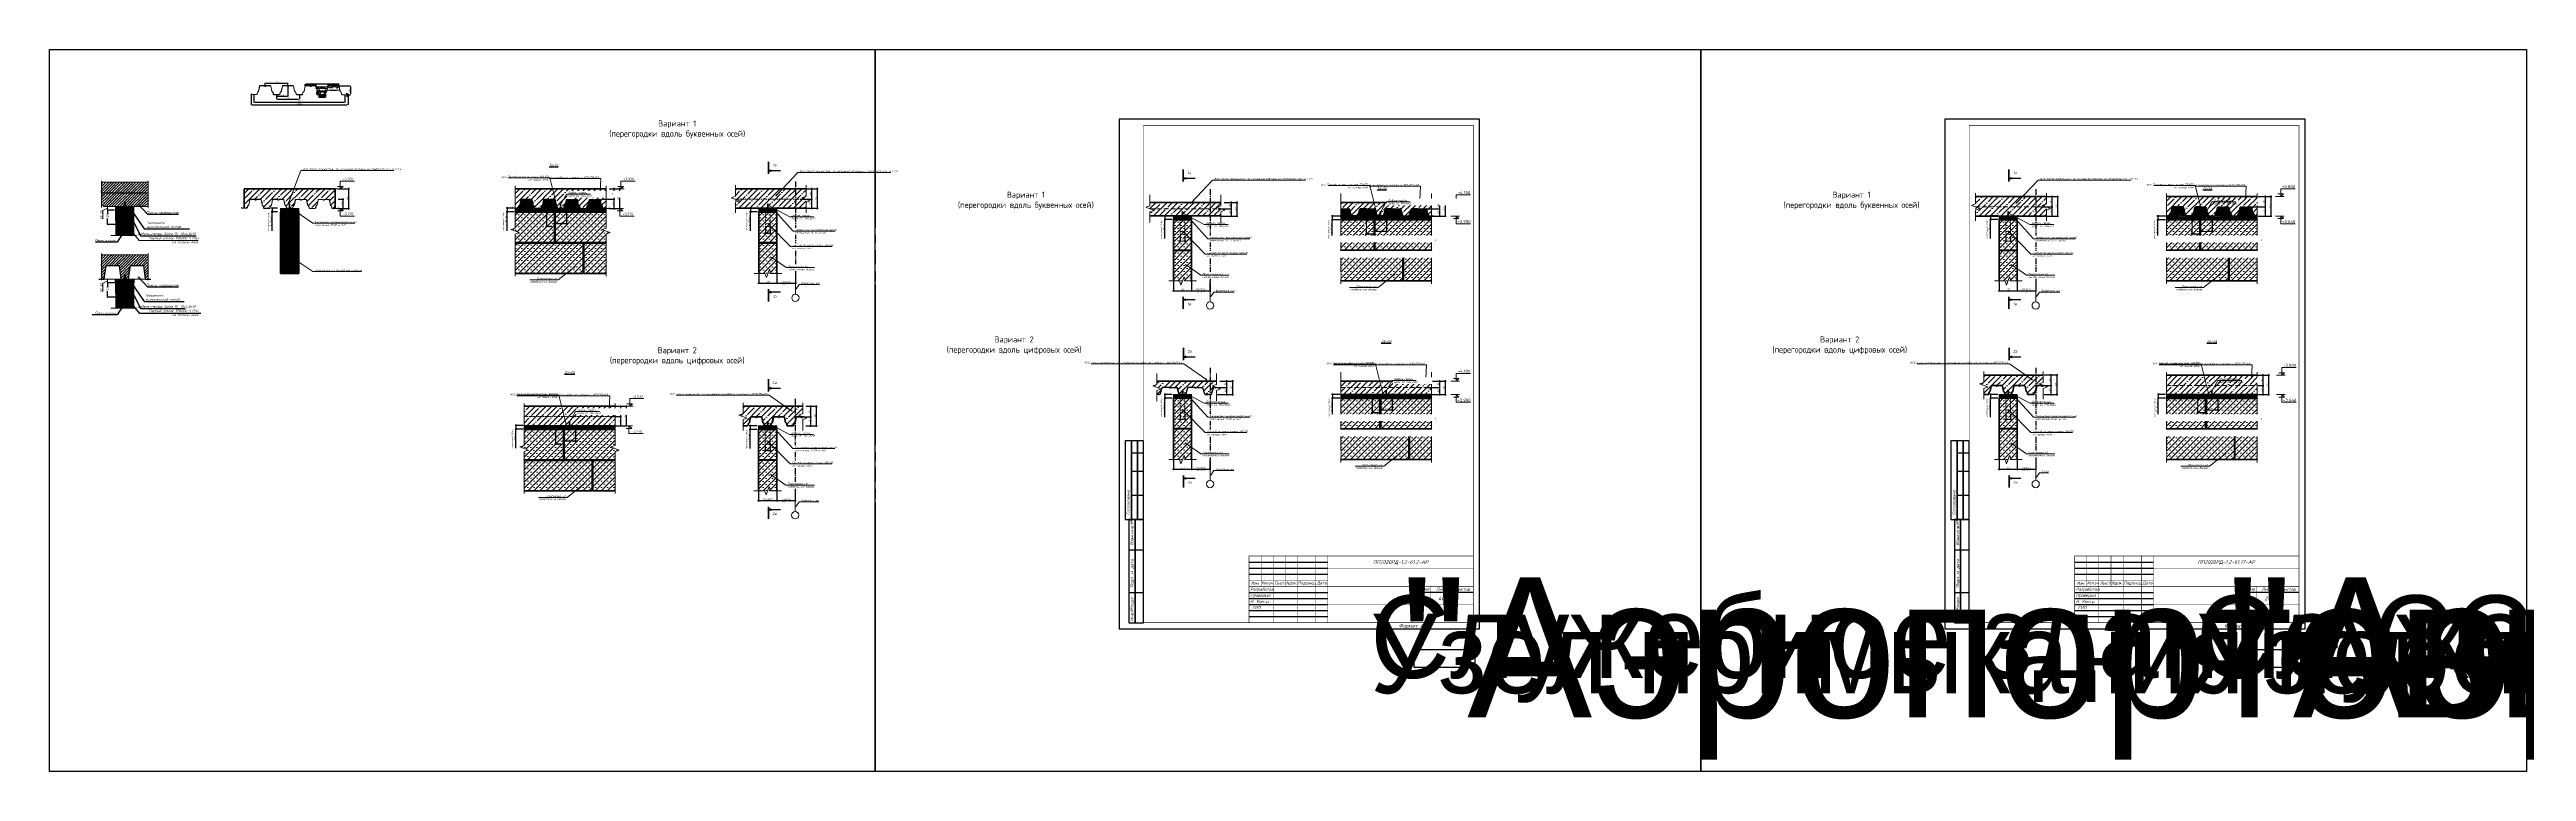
# Model space of a CAD drawing. Header units: millimetres. Extents: x -3689 to 2833879, y -661599 to -635850.
# Drawn here: x 2685897 to 2706322, y -661599 to -655648 of the extents above; entities that cross this region are included whole.
import ezdxf
from ezdxf import colors
from ezdxf.entities.mleader import LeaderData, LeaderLine
from ezdxf.enums import TextEntityAlignment as Align
from ezdxf.math import Vec2, Vec3

# ---------------------------------------------------------------- set-up
doc = ezdxf.new("R2018")
doc.units = ezdxf.units.MM
doc.header["$PDMODE"] = 35
doc.linetypes.add('CENTER2', pattern=[28.575, 19.05, -3.175, 3.175, -3.175])
doc.linetypes.add('невидимаяX2', pattern=[19.05, 12.7, -6.35])
doc.layers.get('Defpoints').update_dxf_attribs({"color": 4})
for name, color, linetype in [('_1-1_ Внутренние стены', 7, 'Continuous'), ('_2_ покрытия полов _ чистый пол.отделка', 7, 'Continuous'), ('_4-0_ Размеры Р', 7, 'Continuous'), ('_4-1_ Выноски на планах АР Р', 7, 'Continuous'), ('PDF _Рамка', 7, 'Continuous'), ('PDF _Текст', 7, 'Continuous'), ('PDF_осевая', 30, 'CENTER2')]:
    doc.layers.add(name, color=color, linetype=linetype)
for name, color, linetype, lineweight in [('PDF _Заливка', 7, 'Continuous', 9), ('PDF _Основные линии', 7, 'Continuous', 35), ('PDF_Невидимые линии', 7, 'невидимаяX2', 20), ('PDF_Размеры', 7, 'Continuous', 20), ('PDF_Тонкая', 7, 'Continuous', 20), ('ВК-текст К1', 7, 'Continuous', 25), ('Выноски РД', 7, 'Continuous', 20), ('Основной', 252, 'Continuous', 30)]:
    doc.layers.add(name, color=color, linetype=linetype, lineweight=lineweight)
doc.styles.add('IP', font='isocpeur.ttf')
doc.styles.add('PDF ISOCPEUR Italic', font='isocpeui.ttf')
doc.styles.add('SPDS', font='isocpeui.ttf')
doc.styles.add('TEXТ (lSOCPEUR)', font='isocpeui.ttf', dxfattribs={"width": 0.9, "height": 250})
doc.styles.add('ГОСТ 2.304', font='CS_Gost2304.shx')
doc.styles.add('М2.5', font='isocpeui.ttf', dxfattribs={"height": 2.5})
doc.styles.add('М3', font='isocpeui.ttf', dxfattribs={"height": 3})
doc.styles.add('стиль текст', font='isocpeui.ttf')
doc.styles.add('стиль1', font='isocpeur.ttf')
doc.linetypes.add('линия разрыва короткая', pattern='A,0,[1,РЎРЎРў СЃРѕ СЃС‚РѕР»РѕРІРѕР№ PDF 10.10.20231.Shx,S=7.936508,R=0,X=0,Y=0],-1000,0', length=1000)
doc.dimstyles.new('10', dxfattribs={"dimtxt": 10, "dimasz": 7, "dimexe": 1, "dimexo": 0, "dimgap": 3, "dimtad": 1, "dimtoh": 1, "dimdec": 1, "dimtxsty": 'Standard', "dimcen": 1, "dimclrd": 256, "dimclre": 256, "dimclrt": 256, "dimadec": 1, "dimazin": 2, "dimtp": 0.1, "dimtm": 0.1, "dimtfac": 0.71, "dimtdec": 1, "dimtmove": 0, "dimatfit": 3, "dimfxl": 1, "dimtolj": 1, "dimlwd": -1, "dimlwe": -1, "dimarcsym": 1})
doc.dimstyles.new('AM_GOST', dxfattribs={"dimtxt": 3.5, "dimasz": 3.5, "dimexe": 1, "dimexo": 0, "dimgap": 1.5, "dimtad": 1, "dimdec": 1, "dimtxsty": 'Standard', "dimcen": 0, "dimclrd": 256, "dimclre": 256, "dimclrt": 256, "dimadec": 1, "dimazin": 2, "dimtp": 0.1, "dimtm": 0.1, "dimtfac": 0.71, "dimtdec": 1, "dimtmove": 0, "dimatfit": 3, "dimfxl": 1, "dimtolj": 1, "dimlwd": -1, "dimlwe": -1, "dimarcsym": 1})
doc.dimstyles.new('AM_GOST$4', dxfattribs={"dimtxt": 3.5, "dimasz": 3.5, "dimexe": 1, "dimexo": 0, "dimgap": 1.5, "dimtad": 1, "dimdec": 1, "dimtxsty": 'Standard', "dimcen": 0, "dimclrd": 256, "dimclre": 256, "dimclrt": 256, "dimadec": 1, "dimazin": 2, "dimtp": 0.1, "dimtm": 0.1, "dimtfac": 0.71, "dimtdec": 1, "dimtmove": 0, "dimatfit": 3, "dimfxl": 1, "dimtolj": 1, "dimlwd": -1, "dimlwe": -1, "dimarcsym": 1})
doc.dimstyles.new('м 2.5 анотатив', dxfattribs={"dimscale": 100, "dimtxt": 2.5, "dimasz": 1.5, "dimexe": 1.5, "dimexo": 0.625, "dimtad": 1, "dimdec": 0, "dimrnd": 5, "dimtxsty": 'SPDS', "dimblk": 'ARCHTICK', "dimcen": 2.5, "dimdle": 1.5, "dimclrd": 256, "dimclre": 256, "dimclrt": 256, "dimadec": 0, "dimazin": 0, "dimtfac": 1, "dimtdec": 0, "dimtmove": 1, "dimatfit": 3, "dimldrblk": 'OPEN30', "dimfxl": 1, "dimarcsym": 0})
doc.dimstyles.new('СГЕНЕРИР_СТИЛЬ__20', dxfattribs={"dimtxt": 20, "dimasz": 4.75, "dimexe": 0.18, "dimexo": 10, "dimgap": 0.09, "dimtad": 1, "dimdec": 0, "dimzin": 0, "dimdsep": 46, "dimtxsty": 'стиль1', "dimblk": 'ARROWHEAD_6', "dimblk1": 'ARROWHEAD_6', "dimblk2": 'ARROWHEAD_6', "dimcen": 0.09, "dimclrd": 7, "dimclre": 7, "dimclrt": 7, "dimazin": 0, "dimtfac": 1, "dimtdec": 4, "dimtmove": 0, "dimatfit": 3, "dimfxl": 1, "dimtolj": 1, "dimtzin": 0, "dimarcsym": 0})
doc.dimstyles.new('СГЕНЕРИР_СТИЛЬ__21', dxfattribs={"dimtxt": 0.18, "dimasz": 18.24, "dimexe": 0.18, "dimexo": 0.0625, "dimgap": 0.09, "dimtad": 0, "dimtih": 1, "dimtoh": 1, "dimdec": 4, "dimzin": 0, "dimdsep": 46, "dimtxsty": 'стиль1', "dimcen": 0.09, "dimadec": 0, "dimazin": 0, "dimtfac": 1, "dimtdec": 4, "dimtmove": 0, "dimatfit": 3, "dimldrblk": 'ARROWHEAD_3', "dimfxl": 1, "dimtolj": 1, "dimtzin": 0, "dimarcsym": 0})
pattern_1 = [(45, (6760.22, -62.934), (-25.25697034, 25.25697034), []), (45, (6785.48, -62.934), (-25.25697034, 25.25697034), [0, -35.71875])]
pattern_2 = [(45, (2438.744, 2918.684), (-6.73519209, 6.73519209), []), (135, (2438.744, 2918.684), (-6.73519209, -6.73519209), [])]
pattern_3 = [(45, (13568.637, -62.934), (-25.25697034, 25.25697034), []), (45, (13593.894, -62.934), (-25.25697034, 25.25697034), [0, -35.71875])]

# ---------------------------------------------------------------- blocks, each defined once
blk = doc.blocks.new('ARROWHEAD_6')
at = {"color": 0, "linetype": 'Continuous', "lineweight": 0}
for p, q in [((0, 0), (-1, 0)), ((-0.5, -0.5), (0.5, 0.5))]:
    blk.add_line(p, q, dxfattribs=at)
blk = doc.blocks.new('*D449')
at = {"layer": '_4-0_ Размеры Р', "color": 7, "linetype": 'Continuous', "lineweight": -2, "transparency": 16777216}
for p, q in [((2686432, -656971), (2686373, -656971)), ((2686374, -656976), (2686374, -657006)), ((2686374, -657086), (2686374, -657041)), ((2686492, -657091), (2686373, -657091))]:
    blk.add_line(p, q, dxfattribs=at)
at = {"layer": 'Defpoints', "color": 0, "linetype": 'Continuous', "transparency": 16777216}
for p in [(2686374, -656971), (2686442, -656971), (2686502, -657091)]:
    blk.add_point(p, dxfattribs=at)
at = {"layer": '_4-0_ Размеры Р', "color": 7, "linetype": 'Continuous', "lineweight": -2, "transparency": 16777216, "xscale": 4.750000000000001, "yscale": 4.750000000000001, "zscale": 4.750000000000001}
for p, rotation in [((2686374, -656971), 90), ((2686374, -657091), 270)]:
    blk.add_blockref('ARROWHEAD_6', p, dxfattribs=dict(at, rotation=rotation))
at = {"layer": '_4-0_ Размеры Р', "color": 7, "linetype": 'Continuous', "lineweight": 0, "transparency": 16777216, "insert": (2686374, -657023), "char_height": 20, "attachment_point": 5, "rotation": 90, "style": 'стиль1'}
blk.add_mtext('\\A1;120', dxfattribs=at)
blk = doc.blocks.new('ARROWHEAD_3')
at = {"color": 0, "linetype": 'Continuous', "lineweight": 0}
blk.add_line((0, 0), (-1, 0), dxfattribs=at)
at = {"color": 0, "linetype": 'Continuous', "lineweight": 0, "flags": 128}
blk.add_lwpolyline([(-1, 0.2679), (0, 0), (-1, -0.2679)], dxfattribs=at)
blk = doc.blocks.new('*D448')
at = {"layer": '_4-0_ Размеры Р', "color": 7, "linetype": 'Continuous', "lineweight": -2, "transparency": 16777216}
for p, q in [((2686432, -657570), (2686373, -657570)), ((2686492, -657690), (2686373, -657690)), ((2686374, -657575), (2686374, -657605)), ((2686374, -657685), (2686374, -657640))]:
    blk.add_line(p, q, dxfattribs=at)
at = {"layer": 'Defpoints', "color": 0, "linetype": 'Continuous', "transparency": 16777216}
for p in [(2686374, -657570), (2686442, -657570), (2686502, -657690)]:
    blk.add_point(p, dxfattribs=at)
at = {"layer": '_4-0_ Размеры Р', "color": 7, "linetype": 'Continuous', "lineweight": -2, "transparency": 16777216, "xscale": 4.750000000000001, "yscale": 4.750000000000001, "zscale": 4.750000000000001}
for p, rotation in [((2686374, -657570), 90), ((2686374, -657690), 270)]:
    blk.add_blockref('ARROWHEAD_6', p, dxfattribs=dict(at, rotation=rotation))
at = {"layer": '_4-0_ Размеры Р', "color": 7, "linetype": 'Continuous', "lineweight": 0, "transparency": 16777216, "insert": (2686374, -657622), "char_height": 20, "attachment_point": 5, "rotation": 90, "style": 'стиль1'}
blk.add_mtext('\\A1;120', dxfattribs=at)
blk = doc.blocks.new('Профнастил Н75-750-0.8 ГОСТ 24045-94')
at = {"linetype": 'ByBlock', "lineweight": -2, "ltscale": 100}
blk.add_lwpolyline([(697, 75), (697, 75, -0.356846), (703, 70), (711, 29, 0.174576), (713, 26), (719, 21, -0.174576), (721, 19), (724, 5, 0.356846), (728, 1), (772, 1, 0.356846), (776, 5), (777, 6), (778, 6), (777, 5, -0.356846), (772, 0), (750, 0), (728, 0, -0.356846), (723, 5), (720, 18, 0.174576), (719, 21), (712, 26, -0.174576), (711, 29), (702, 70, 0.356846), (697, 74), (665, 74, 0.241708), (662, 73), (660, 70, -0.550283), (652, 70), (651, 73, 0.241708), (647, 74), (615, 74, 0.356846), (610, 70), (602, 29, -0.174576), (600, 26), (594, 21, 0.174576), (593, 18), (590, 5, -0.356846), (584, 0), (541, 0, -0.356846), (535, 5), (532, 18, 0.174576), (531, 21), (525, 26, -0.174576), (523, 29), (515, 70, 0.356846), (510, 74), (478, 74, 0.241708), (474, 73), (473, 70, -0.550283), (465, 70), (463, 73, 0.241708), (460, 74), (428, 74, 0.356846), (423, 70), (414, 29, -0.174576), (413, 26), (406, 21, 0.174576), (405, 18), (402, 5, -0.356846), (397, 0), (353, 0, -0.356846), (348, 5), (345, 18, 0.174576), (344, 21), (337, 26, -0.174576), (336, 29), (327, 70, 0.356846), (322, 74), (290, 74, 0.241708), (287, 73), (285, 70, -0.550283), (277, 70), (276, 73, 0.241708), (272, 74), (240, 74, 0.356846), (235, 70), (227, 29, -0.174576), (225, 26), (219, 21, 0.174576), (218, 18), (215, 5, -0.356846), (209, 0), (166, 0, -0.356846), (160, 5), (157, 18, 0.174576), (156, 21), (150, 26, -0.174576), (148, 29), (140, 70, 0.356846), (135, 74), (103, 74, 0.241708), (99, 73), (98, 70, -0.550283), (90, 70), (88, 73, 0.241708), (85, 74), (53, 74, 0.356846), (48, 70), (39, 29, -0.174576), (38, 26), (31, 21, 0.174576), (30, 18), (27, 6, -0.356846), (22, 1), (0, 1), (-17, 1, -0.356846), (-23, 6), (-23, 7), (-22, 7), (-22, 6, 0.356846), (-17, 2), (22, 2, 0.356846), (27, 6), (29, 19, -0.174576), (31, 21), (37, 26, 0.174576), (39, 29), (47, 70, -0.356846), (53, 75), (85, 75, -0.243056), (89, 73), (90, 71, 0.55113), (97, 71), (99, 73, -0.243056), (103, 75), (135, 75, -0.356846), (140, 70), (149, 29, 0.174576), (150, 26), (157, 21, -0.174576), (158, 19), (161, 5, 0.356846), (166, 1), (209, 1, 0.356846), (214, 5), (217, 19, -0.174576), (218, 21), (225, 26, 0.174576), (226, 29), (235, 70, -0.356846), (240, 75), (240, 75), (272, 75, -0.243056), (276, 73), (278, 71, 0.55113), (285, 71), (286, 73, -0.243056), (290, 75), (322, 75, -0.356846), (328, 70), (336, 29, 0.174576), (338, 26), (344, 21, -0.174576), (346, 19), (349, 5, 0.356846), (353, 1), (397, 1, 0.356846), (401, 5), (404, 19, -0.174576), (406, 21), (412, 26, 0.174576), (414, 29), (422, 70, -0.356846), (428, 75), (428, 75), (460, 75, -0.243056), (464, 73), (465, 71, 0.55113), (472, 71), (474, 73, -0.243056), (478, 75), (510, 75, -0.356846), (515, 70), (524, 29, 0.174576), (525, 26), (532, 21, -0.174576), (533, 19), (536, 5, 0.356846), (541, 1), (584, 1, 0.356846), (589, 5), (592, 19, -0.174576), (593, 21), (600, 26, 0.174576), (601, 29), (610, 70, -0.356846), (615, 75), (615, 75), (647, 75, -0.243056), (651, 73), (653, 71, 0.55113), (660, 71), (661, 73, -0.243056), (665, 75)], format="xyb", close=True, dxfattribs=at)
blk = doc.blocks.new('*D520')
at = {"linetype": 'ByBlock', "transparency": 16777216}
for p, q in [((2688279, -655946), (2688379, -655946)), ((2688353, -656021), (2688379, -656021)), ((2688378, -655953), (2688378, -656014))]:
    blk.add_line(p, q, dxfattribs=at)
at = {"transparency": 16777216}
for points in [[(2688376, -655953), (2688379, -655953), (2688378, -655946)], [(2688376, -656014), (2688379, -656014), (2688378, -656021)]]:
    blk.add_solid(points, dxfattribs=at)
at = {"layer": 'Defpoints', "color": 0, "transparency": 16777216}
for p in [(2688279, -655946), (2688353, -656021), (2688378, -656021)]:
    blk.add_point(p, dxfattribs=at)
at = {"transparency": 16777216, "insert": (2688369, -655984), "char_height": 10, "attachment_point": 5, "rotation": 90}
blk.add_mtext('\\A1;75,1', dxfattribs=at)
blk = doc.blocks.new('*D488')
at = {"linetype": 'ByBlock', "transparency": 16777216}
for p, q in [((2688091, -655953), (2688091, -655956)), ((2688095, -655955), (2688193, -655955)), ((2688197, -655953), (2688197, -655956))]:
    blk.add_line(p, q, dxfattribs=at)
at = {"transparency": 16777216}
for points in [[(2688095, -655954), (2688095, -655955), (2688091, -655955)], [(2688193, -655954), (2688193, -655955), (2688197, -655955)]]:
    blk.add_solid(points, dxfattribs=at)
at = {"layer": 'Defpoints', "color": 0, "transparency": 16777216}
for p in [(2688091, -655953), (2688197, -655953), (2688197, -655955)]:
    blk.add_point(p, dxfattribs=at)
at = {"transparency": 16777216, "insert": (2688144, -655951), "char_height": 3.5, "attachment_point": 5}
blk.add_mtext('\\A1;105,6', dxfattribs=at)
blk = doc.blocks.new('*D489')
at = {"linetype": 'ByBlock', "transparency": 16777216}
for p, q in [((2688095, -655947), (2688095, -655929)), ((2688099, -655930), (2688190, -655930)), ((2688193, -655947), (2688193, -655929))]:
    blk.add_line(p, q, dxfattribs=at)
at = {"transparency": 16777216}
for points in [[(2688099, -655930), (2688099, -655931), (2688095, -655930)], [(2688190, -655930), (2688190, -655931), (2688193, -655930)]]:
    blk.add_solid(points, dxfattribs=at)
at = {"layer": 'Defpoints', "color": 0, "transparency": 16777216}
for p in [(2688095, -655947), (2688193, -655930), (2688193, -655947)]:
    blk.add_point(p, dxfattribs=at)
at = {"transparency": 16777216, "insert": (2688144, -655927), "char_height": 3.5, "attachment_point": 5}
blk.add_mtext('\\A1;98,2', dxfattribs=at)
blk = doc.blocks.new('*D490')
at = {"linetype": 'ByBlock', "transparency": 16777216}
for p, q in [((2688006, -655947), (2688006, -655933)), ((2688092, -655934), (2688009, -655934)), ((2688095, -655947), (2688095, -655933))]:
    blk.add_line(p, q, dxfattribs=at)
at = {"transparency": 16777216}
for points in [[(2688009, -655934), (2688009, -655935), (2688006, -655934)], [(2688092, -655934), (2688092, -655935), (2688095, -655934)]]:
    blk.add_solid(points, dxfattribs=at)
at = {"layer": 'Defpoints', "color": 0, "transparency": 16777216}
for p in [(2688006, -655934), (2688006, -655947), (2688095, -655947)]:
    blk.add_point(p, dxfattribs=at)
at = {"transparency": 16777216, "insert": (2688050, -655931), "char_height": 3.5, "attachment_point": 5}
blk.add_mtext('\\A1;89,3', dxfattribs=at)
blk = doc.blocks.new('*D491')
at = {"linetype": 'ByBlock', "transparency": 16777216}
for p, q in [((2688009, -655946), (2688009, -655942)), ((2688013, -655943), (2688088, -655943)), ((2688091, -655946), (2688091, -655942))]:
    blk.add_line(p, q, dxfattribs=at)
at = {"transparency": 16777216}
for points in [[(2688013, -655943), (2688013, -655944), (2688009, -655943)], [(2688088, -655943), (2688088, -655944), (2688091, -655943)]]:
    blk.add_solid(points, dxfattribs=at)
at = {"layer": 'Defpoints', "color": 0, "transparency": 16777216}
for p in [(2688009, -655946), (2688091, -655943), (2688091, -655946)]:
    blk.add_point(p, dxfattribs=at)
at = {"transparency": 16777216, "insert": (2688050, -655940), "char_height": 3.5, "attachment_point": 5}
blk.add_mtext('\\A1;81,9', dxfattribs=at)
blk = doc.blocks.new('*D492')
at = {"linetype": 'ByBlock', "transparency": 16777216}
for p, q in [((2688106, -655993), (2688106, -655987)), ((2688109, -655988), (2688179, -655988)), ((2688182, -655994), (2688182, -655987))]:
    blk.add_line(p, q, dxfattribs=at)
at = {"transparency": 16777216}
for points in [[(2688109, -655987), (2688109, -655989), (2688106, -655988)], [(2688179, -655987), (2688179, -655989), (2688182, -655988)]]:
    blk.add_solid(points, dxfattribs=at)
at = {"layer": 'Defpoints', "color": 0, "transparency": 16777216}
for p in [(2688106, -655993), (2688182, -655988), (2688182, -655994)]:
    blk.add_point(p, dxfattribs=at)
at = {"transparency": 16777216, "insert": (2688144, -655984), "char_height": 3.5, "attachment_point": 5}
blk.add_mtext('\\A1;76,4', dxfattribs=at)
blk = doc.blocks.new('*D493')
at = {"linetype": 'ByBlock', "transparency": 16777216}
for p, q in [((2688114, -656001), (2688114, -655997)), ((2688118, -655998), (2688170, -655998)), ((2688174, -656001), (2688174, -655997))]:
    blk.add_line(p, q, dxfattribs=at)
at = {"transparency": 16777216}
for points in [[(2688118, -655997), (2688118, -655999), (2688114, -655998)], [(2688170, -655997), (2688170, -655999), (2688174, -655998)]]:
    blk.add_solid(points, dxfattribs=at)
at = {"layer": 'Defpoints', "color": 0, "transparency": 16777216}
for p in [(2688114, -656001), (2688174, -655998), (2688174, -656001)]:
    blk.add_point(p, dxfattribs=at)
at = {"transparency": 16777216, "insert": (2688144, -655994), "char_height": 3.5, "attachment_point": 5}
blk.add_mtext('\\A1;59,7', dxfattribs=at)
blk = doc.blocks.new('*D494')
at = {"linetype": 'ByBlock', "transparency": 16777216}
for p, q in [((2688114, -656001), (2688106, -656001)), ((2688122, -656021), (2688106, -656021)), ((2688107, -656004), (2688107, -656017))]:
    blk.add_line(p, q, dxfattribs=at)
at = {"transparency": 16777216}
for points in [[(2688106, -656004), (2688107, -656004), (2688107, -656001)], [(2688106, -656017), (2688107, -656017), (2688107, -656021)]]:
    blk.add_solid(points, dxfattribs=at)
at = {"layer": 'Defpoints', "color": 0, "transparency": 16777216}
for p in [(2688107, -656021), (2688114, -656001), (2688122, -656021)]:
    blk.add_point(p, dxfattribs=at)
at = {"transparency": 16777216, "insert": (2688103, -656011), "char_height": 3.5, "attachment_point": 5, "rotation": 90}
blk.add_mtext('\\A1;20,1', dxfattribs=at)
blk = doc.blocks.new('*D495')
at = {"linetype": 'ByBlock', "transparency": 16777216}
for p, q in [((2688106, -655993), (2688100, -655993)), ((2688122, -656021), (2688100, -656021)), ((2688101, -656017), (2688101, -655997))]:
    blk.add_line(p, q, dxfattribs=at)
at = {"transparency": 16777216}
for points in [[(2688100, -655997), (2688101, -655997), (2688101, -655993)], [(2688100, -656017), (2688101, -656017), (2688101, -656021)]]:
    blk.add_solid(points, dxfattribs=at)
at = {"layer": 'Defpoints', "color": 0, "transparency": 16777216}
for p in [(2688101, -655993), (2688106, -655993), (2688122, -656021)]:
    blk.add_point(p, dxfattribs=at)
at = {"transparency": 16777216, "insert": (2688097, -656007), "char_height": 3.5, "attachment_point": 5, "rotation": 90}
blk.add_mtext('\\A1;27,5', dxfattribs=at)
blk = doc.blocks.new('*D496')
at = {"linetype": 'ByBlock', "transparency": 16777216}
for p, q in [((2688122, -656021), (2688122, -656030)), ((2688126, -656029), (2688162, -656029)), ((2688166, -656021), (2688166, -656030))]:
    blk.add_line(p, q, dxfattribs=at)
at = {"transparency": 16777216}
for points in [[(2688126, -656028), (2688126, -656029), (2688122, -656029)], [(2688162, -656028), (2688162, -656029), (2688166, -656029)]]:
    blk.add_solid(points, dxfattribs=at)
at = {"layer": 'Defpoints', "color": 0, "transparency": 16777216}
for p in [(2688122, -656021), (2688166, -656021), (2688166, -656029)]:
    blk.add_point(p, dxfattribs=at)
at = {"transparency": 16777216, "insert": (2688144, -656025), "char_height": 3.5, "attachment_point": 5}
blk.add_mtext('\\A1;43,2', dxfattribs=at)
blk = doc.blocks.new('*D497')
at = {"linetype": 'ByBlock', "transparency": 16777216}
for p, q in [((2688119, -656020), (2688119, -656036)), ((2688122, -656035), (2688166, -656035)), ((2688169, -656020), (2688169, -656036))]:
    blk.add_line(p, q, dxfattribs=at)
at = {"transparency": 16777216}
for points in [[(2688122, -656034), (2688122, -656035), (2688119, -656035)], [(2688166, -656034), (2688166, -656035), (2688169, -656035)]]:
    blk.add_solid(points, dxfattribs=at)
at = {"layer": 'Defpoints', "color": 0, "transparency": 16777216}
for p in [(2688119, -656020), (2688169, -656020), (2688169, -656035)]:
    blk.add_point(p, dxfattribs=at)
at = {"transparency": 16777216, "insert": (2688144, -656031), "char_height": 3.5, "attachment_point": 5}
blk.add_mtext('\\A1;50,5', dxfattribs=at)
blk = doc.blocks.new('*D498')
at = {"linetype": 'ByBlock', "transparency": 16777216}
for p, q in [((2688117, -656016), (2688117, -656043)), ((2688120, -656042), (2688168, -656042)), ((2688171, -656016), (2688171, -656043))]:
    blk.add_line(p, q, dxfattribs=at)
at = {"transparency": 16777216}
for points in [[(2688120, -656042), (2688120, -656043), (2688117, -656042)], [(2688168, -656042), (2688168, -656043), (2688171, -656042)]]:
    blk.add_solid(points, dxfattribs=at)
at = {"layer": 'Defpoints', "color": 0, "transparency": 16777216}
for p in [(2688117, -656016), (2688171, -656016), (2688171, -656042)]:
    blk.add_point(p, dxfattribs=at)
at = {"transparency": 16777216, "insert": (2688144, -656039), "char_height": 3.5, "attachment_point": 5}
blk.add_mtext('\\A1;54,5', dxfattribs=at)
blk = doc.blocks.new('*D499')
at = {"linetype": 'ByBlock', "transparency": 16777216}
blk.add_line((2688159, -656005), (2688166, -656016), dxfattribs=at)
at = {"transparency": 16777216}
blk.add_solid([(2688167, -656016), (2688166, -656017), (2688168, -656019)], dxfattribs=at)
at = {"layer": 'Defpoints', "color": 0, "transparency": 16777216}
for p in [(2688166, -656015), (2688168, -656019)]:
    blk.add_point(p, dxfattribs=at)
at = {"transparency": 16777216, "insert": (2688164, -656007), "char_height": 3.5, "attachment_point": 5, "rotation": 303.0979}
blk.add_mtext('\\A1;R5', dxfattribs=at)
blk = doc.blocks.new('*D500')
at = {"linetype": 'ByBlock', "transparency": 16777216}
blk.add_line((2688130, -656005), (2688122, -656016), dxfattribs=at)
at = {"transparency": 16777216}
blk.add_solid([(2688121, -656016), (2688122, -656017), (2688119, -656019)], dxfattribs=at)
at = {"layer": 'Defpoints', "color": 0, "transparency": 16777216}
for p in [(2688119, -656019), (2688122, -656015)]:
    blk.add_point(p, dxfattribs=at)
at = {"transparency": 16777216, "insert": (2688125, -656007), "char_height": 3.5, "attachment_point": 5, "rotation": 52.2194}
blk.add_mtext('\\A1;R5', dxfattribs=at)
blk = doc.blocks.new('*D501')
at = {"linetype": 'ByBlock', "transparency": 16777216}
for p, q in [((2688109, -655991), (2688112, -655989)), ((2688124, -655978), (2688115, -655986))]:
    blk.add_line(p, q, dxfattribs=at)
blk.add_arc((2688109, -655991), 4, 28.4708, 191.3748, dxfattribs=at)
at = {"transparency": 16777216}
blk.add_solid([(2688114, -655986), (2688115, -655987), (2688112, -655989)], dxfattribs=at)
at = {"layer": 'Defpoints', "color": 0, "transparency": 16777216}
for p in [(2688109, -655991), (2688112, -655989)]:
    blk.add_point(p, dxfattribs=at)
at = {"transparency": 16777216, "insert": (2688118, -655979), "char_height": 3.5, "attachment_point": 5, "rotation": 42.7948}
blk.add_mtext('\\A1;R4', dxfattribs=at)
blk = doc.blocks.new('*D502')
at = {"linetype": 'ByBlock', "transparency": 16777216}
for p, q in [((2688110, -656003), (2688112, -656000)), ((2688119, -655986), (2688113, -655997))]:
    blk.add_line(p, q, dxfattribs=at)
blk.add_arc((2688110, -656003), 4, 50.9855, 77.649, dxfattribs=at)
at = {"transparency": 16777216}
blk.add_solid([(2688113, -655996), (2688114, -655997), (2688112, -656000)], dxfattribs=at)
at = {"layer": 'Defpoints', "color": 0, "transparency": 16777216}
for p in [(2688110, -656003), (2688112, -656000)]:
    blk.add_point(p, dxfattribs=at)
at = {"transparency": 16777216, "insert": (2688114, -655988), "char_height": 3.5, "attachment_point": 5, "rotation": 63.325}
blk.add_mtext('\\A1;R4', dxfattribs=at)
blk = doc.blocks.new('*D503')
at = {"linetype": 'ByBlock', "transparency": 16777216}
for p, q in [((2688163, -655989), (2688173, -655998)), ((2688178, -656003), (2688175, -656001))]:
    blk.add_line(p, q, dxfattribs=at)
at = {"transparency": 16777216}
blk.add_solid([(2688173, -655998), (2688172, -655999), (2688175, -656001)], dxfattribs=at)
at = {"layer": 'Defpoints', "color": 0, "transparency": 16777216}
for p in [(2688175, -656001), (2688178, -656003)]:
    blk.add_point(p, dxfattribs=at)
at = {"transparency": 16777216, "insert": (2688169, -655990), "char_height": 3.5, "attachment_point": 5, "rotation": 316.2762}
blk.add_mtext('\\A1;R4', dxfattribs=at)
blk = doc.blocks.new('*D504')
at = {"linetype": 'ByBlock', "transparency": 16777216}
for p, q in [((2688170, -655974), (2688176, -655985)), ((2688179, -655991), (2688177, -655988))]:
    blk.add_line(p, q, dxfattribs=at)
blk.add_arc((2688179, -655991), 4, 348.4849, 129.7256, dxfattribs=at)
at = {"transparency": 16777216}
blk.add_solid([(2688176, -655984), (2688175, -655985), (2688177, -655988)], dxfattribs=at)
at = {"layer": 'Defpoints', "color": 0, "transparency": 16777216}
for p in [(2688177, -655988), (2688179, -655991)]:
    blk.add_point(p, dxfattribs=at)
at = {"transparency": 16777216, "insert": (2688175, -655976), "char_height": 3.5, "attachment_point": 5, "rotation": 295.4017}
blk.add_mtext('\\A1;R4', dxfattribs=at)
blk = doc.blocks.new('*D505')
at = {"linetype": 'ByBlock', "transparency": 16777216}
for p, q in [((2688193, -655947), (2688193, -655929)), ((2688197, -655930), (2688279, -655930)), ((2688283, -655947), (2688283, -655929))]:
    blk.add_line(p, q, dxfattribs=at)
at = {"transparency": 16777216}
for points in [[(2688197, -655930), (2688197, -655931), (2688193, -655930)], [(2688279, -655930), (2688279, -655931), (2688283, -655930)]]:
    blk.add_solid(points, dxfattribs=at)
at = {"layer": 'Defpoints', "color": 0, "transparency": 16777216}
for p in [(2688193, -655947), (2688283, -655930), (2688283, -655947)]:
    blk.add_point(p, dxfattribs=at)
at = {"transparency": 16777216, "insert": (2688238, -655927), "char_height": 3.5, "attachment_point": 5}
blk.add_mtext('\\A1;89,3', dxfattribs=at)
blk = doc.blocks.new('*D506')
at = {"linetype": 'ByBlock', "transparency": 16777216}
for p, q in [((2688197, -655946), (2688197, -655936)), ((2688200, -655937), (2688275, -655937)), ((2688279, -655946), (2688279, -655936))]:
    blk.add_line(p, q, dxfattribs=at)
at = {"transparency": 16777216}
for points in [[(2688200, -655936), (2688200, -655937), (2688197, -655937)], [(2688275, -655936), (2688275, -655937), (2688279, -655937)]]:
    blk.add_solid(points, dxfattribs=at)
at = {"layer": 'Defpoints', "color": 0, "transparency": 16777216}
for p in [(2688197, -655946), (2688279, -655937), (2688279, -655946)]:
    blk.add_point(p, dxfattribs=at)
at = {"transparency": 16777216, "insert": (2688238, -655933), "char_height": 3.5, "attachment_point": 5}
blk.add_mtext('\\A1;81,9', dxfattribs=at)
blk = doc.blocks.new('*D507')
at = {"linetype": 'ByBlock', "transparency": 16777216}
for p, q in [((2688238, -655953), (2688260, -655953)), ((2688247, -655946), (2688260, -655946)), ((2688259, -655943), (2688259, -655939)), ((2688259, -655946), (2688259, -655953)), ((2688259, -655957), (2688259, -655960))]:
    blk.add_line(p, q, dxfattribs=at)
at = {"transparency": 16777216}
for points in [[(2688258, -655943), (2688259, -655943), (2688259, -655946)], [(2688258, -655957), (2688259, -655957), (2688259, -655953)]]:
    blk.add_solid(points, dxfattribs=at)
at = {"layer": 'Defpoints', "color": 0, "transparency": 16777216}
for p in [(2688238, -655953), (2688247, -655946), (2688259, -655953)]:
    blk.add_point(p, dxfattribs=at)
at = {"transparency": 16777216, "insert": (2688255, -655950), "char_height": 3.5, "attachment_point": 5, "rotation": 90}
blk.add_mtext('\\A1;7', dxfattribs=at)
blk = doc.blocks.new('*D508')
at = {"linetype": 'ByBlock', "transparency": 16777216}
for p, q in [((2688229, -655946), (2688229, -655941)), ((2688232, -655942), (2688243, -655942)), ((2688247, -655946), (2688247, -655941))]:
    blk.add_line(p, q, dxfattribs=at)
at = {"transparency": 16777216}
for points in [[(2688232, -655942), (2688232, -655943), (2688229, -655942)], [(2688243, -655942), (2688243, -655943), (2688247, -655942)]]:
    blk.add_solid(points, dxfattribs=at)
at = {"layer": 'Defpoints', "color": 0, "transparency": 16777216}
for p in [(2688229, -655946), (2688247, -655942), (2688247, -655946)]:
    blk.add_point(p, dxfattribs=at)
at = {"transparency": 16777216, "insert": (2688238, -655939), "char_height": 3.5, "attachment_point": 5}
blk.add_mtext('\\A1;18', dxfattribs=at)
blk = doc.blocks.new('*D509')
at = {"linetype": 'ByBlock', "transparency": 16777216}
for p, q in [((2688212, -655961), (2688222, -655955)), ((2688229, -655951), (2688225, -655953))]:
    blk.add_line(p, q, dxfattribs=at)
blk.add_arc((2688229, -655951), 4, 89.9299, 225.0531, dxfattribs=at)
at = {"transparency": 16777216}
blk.add_solid([(2688222, -655954), (2688223, -655955), (2688225, -655953)], dxfattribs=at)
at = {"layer": 'Defpoints', "color": 0, "transparency": 16777216}
for p in [(2688225, -655953), (2688229, -655951)]:
    blk.add_point(p, dxfattribs=at)
at = {"transparency": 16777216, "insert": (2688214, -655956), "char_height": 3.5, "attachment_point": 5, "rotation": 30.7292}
blk.add_mtext('\\A1;R4', dxfattribs=at)
blk = doc.blocks.new('*D510')
at = {"linetype": 'ByBlock', "transparency": 16777216}
for p, q in [((2688228, -655966), (2688234, -655955)), ((2688238, -655948), (2688236, -655952))]:
    blk.add_line(p, q, dxfattribs=at)
at = {"transparency": 16777216}
blk.add_solid([(2688234, -655955), (2688235, -655955), (2688236, -655952)], dxfattribs=at)
at = {"layer": 'Defpoints', "color": 0, "transparency": 16777216}
for p in [(2688236, -655952), (2688238, -655948)]:
    blk.add_point(p, dxfattribs=at)
at = {"transparency": 16777216, "insert": (2688227, -655960), "char_height": 3.5, "attachment_point": 5, "rotation": 60.3626}
blk.add_mtext('\\A1;R4', dxfattribs=at)
blk = doc.blocks.new('*D486')
at = {"linetype": 'ByBlock', "transparency": 16777216}
for p, q in [((2688197, -655952), (2688200, -655956)), ((2688209, -655968), (2688202, -655959))]:
    blk.add_line(p, q, dxfattribs=at)
blk.add_arc((2688197, -655952), 5, 168.4849, 318.6111, dxfattribs=at)
at = {"transparency": 16777216}
blk.add_solid([(2688203, -655958), (2688202, -655959), (2688200, -655956)], dxfattribs=at)
at = {"layer": 'Defpoints', "color": 0, "transparency": 16777216}
for p in [(2688197, -655952), (2688200, -655956)]:
    blk.add_point(p, dxfattribs=at)
at = {"transparency": 16777216, "insert": (2688209, -655963), "char_height": 3.5, "attachment_point": 5, "rotation": 307.152}
blk.add_mtext('\\A1;R5', dxfattribs=at)
blk = doc.blocks.new('*D487')
at = {"linetype": 'ByBlock', "transparency": 16777216}
for p, q in [((2688265, -655968), (2688273, -655958)), ((2688279, -655952), (2688276, -655956))]:
    blk.add_line(p, q, dxfattribs=at)
blk.add_arc((2688279, -655952), 5, 89.9299, 239.7654, dxfattribs=at)
at = {"transparency": 16777216}
blk.add_solid([(2688273, -655958), (2688274, -655959), (2688276, -655956)], dxfattribs=at)
at = {"layer": 'Defpoints', "color": 0, "transparency": 16777216}
for p in [(2688276, -655956), (2688279, -655952)]:
    blk.add_point(p, dxfattribs=at)
at = {"transparency": 16777216, "insert": (2688265, -655962), "char_height": 3.5, "attachment_point": 5, "rotation": 48.3062}
blk.add_mtext('\\A1;R5', dxfattribs=at)
blk = doc.blocks.new('*D511')
at = {"linetype": 'ByBlock', "transparency": 16777216}
for p, q in [((2687559, -656013), (2687559, -656104)), ((2688359, -656015), (2688359, -656104)), ((2687566, -656103), (2688352, -656103))]:
    blk.add_line(p, q, dxfattribs=at)
at = {"transparency": 16777216}
for points in [[(2687566, -656102), (2687566, -656105), (2687559, -656103)], [(2688352, -656102), (2688352, -656105), (2688359, -656103)]]:
    blk.add_solid(points, dxfattribs=at)
at = {"layer": 'Defpoints', "color": 0, "transparency": 16777216}
for p in [(2687559, -656013), (2688359, -656015), (2688359, -656103)]:
    blk.add_point(p, dxfattribs=at)
at = {"transparency": 16777216, "insert": (2687959, -656095), "char_height": 10, "attachment_point": 5}
blk.add_mtext('\\A1;800,5', dxfattribs=at)
blk = doc.blocks.new('*D512')
at = {"linetype": 'ByBlock', "transparency": 16777216}
for p, q in [((2687675, -655952), (2687675, -655923)), ((2687682, -655924), (2687856, -655924)), ((2687863, -655953), (2687863, -655923))]:
    blk.add_line(p, q, dxfattribs=at)
at = {"transparency": 16777216}
for points in [[(2687682, -655922), (2687682, -655925), (2687675, -655924)], [(2687856, -655922), (2687856, -655925), (2687863, -655924)]]:
    blk.add_solid(points, dxfattribs=at)
at = {"layer": 'Defpoints', "color": 0, "transparency": 16777216}
for p in [(2687675, -655952), (2687863, -655924), (2687863, -655953)]:
    blk.add_point(p, dxfattribs=at)
at = {"transparency": 16777216, "insert": (2687769, -655915), "char_height": 10, "attachment_point": 5}
blk.add_mtext('\\A1;187,5', dxfattribs=at)
blk = doc.blocks.new('*D513')
at = {"linetype": 'ByBlock', "transparency": 16777216}
for p, q in [((2687769, -656021), (2687769, -656036)), ((2687856, -656035), (2687776, -656035)), ((2687863, -655953), (2687863, -656036))]:
    blk.add_line(p, q, dxfattribs=at)
at = {"transparency": 16777216}
for points in [[(2687776, -656034), (2687776, -656036), (2687769, -656035)], [(2687856, -656034), (2687856, -656036), (2687863, -656035)]]:
    blk.add_solid(points, dxfattribs=at)
at = {"layer": 'Defpoints', "color": 0, "transparency": 16777216}
for p in [(2687769, -656021), (2687769, -656035), (2687863, -655953)]:
    blk.add_point(p, dxfattribs=at)
at = {"transparency": 16777216, "insert": (2687816, -656026), "char_height": 10, "attachment_point": 5}
blk.add_mtext('\\A1;93,8', dxfattribs=at)
blk = doc.blocks.new('*D514')
at = {"linetype": 'ByBlock', "transparency": 16777216}
for p, q in [((2687769, -656021), (2687769, -656057)), ((2687776, -656056), (2687950, -656056)), ((2687957, -656021), (2687957, -656057))]:
    blk.add_line(p, q, dxfattribs=at)
at = {"transparency": 16777216}
for points in [[(2687776, -656055), (2687776, -656057), (2687769, -656056)], [(2687950, -656055), (2687950, -656057), (2687957, -656056)]]:
    blk.add_solid(points, dxfattribs=at)
at = {"layer": 'Defpoints', "color": 0, "transparency": 16777216}
for p in [(2687769, -656021), (2687957, -656021), (2687957, -656056)]:
    blk.add_point(p, dxfattribs=at)
at = {"transparency": 16777216, "insert": (2687863, -656047), "char_height": 10, "attachment_point": 5}
blk.add_mtext('\\A1;187,5', dxfattribs=at)
blk = doc.blocks.new('*D515')
at = {"linetype": 'ByBlock', "transparency": 16777216}
for p, q in [((2687582, -656019), (2687582, -656084)), ((2688332, -656021), (2688332, -656084)), ((2687589, -656083), (2688325, -656083))]:
    blk.add_line(p, q, dxfattribs=at)
at = {"transparency": 16777216}
for points in [[(2687589, -656082), (2687589, -656084), (2687582, -656083)], [(2688325, -656082), (2688325, -656084), (2688332, -656083)]]:
    blk.add_solid(points, dxfattribs=at)
at = {"layer": 'Defpoints', "color": 0, "transparency": 16777216}
for p in [(2687582, -656019), (2688332, -656021), (2688332, -656083)]:
    blk.add_point(p, dxfattribs=at)
at = {"transparency": 16777216, "insert": (2687957, -656075), "char_height": 10, "attachment_point": 5}
blk.add_mtext('\\A1;750', dxfattribs=at)
blk = doc.blocks.new('*D516')
at = {"linetype": 'ByBlock', "transparency": 16777216}
blk.add_arc((2688238, -655724), 260, 259.2552, 280.6045, dxfattribs=at)
at = {"transparency": 16777216}
for points in [[(2688190, -655981), (2688190, -655980), (2688186, -655979)], [(2688286, -655980), (2688286, -655981), (2688289, -655980)]]:
    blk.add_solid(points, dxfattribs=at)
at = {"layer": 'Defpoints', "color": 0, "transparency": 16777216}
for p in [(2688184, -655992), (2688192, -655951), (2688221, -655984), (2688284, -655951), (2688292, -655993)]:
    blk.add_point(p, dxfattribs=at)
at = {"transparency": 16777216, "insert": (2688238, -655981), "char_height": 3.5, "attachment_point": 5, "rotation": 359.9299}
blk.add_mtext('\\A1;22,9°', dxfattribs=at)
blk = doc.blocks.new('*D517')
at = {"linetype": 'ByBlock', "transparency": 16777216}
blk.add_arc((2688144, -656183), 215, 79.419, 100.4407, dxfattribs=at)
at = {"transparency": 16777216}
for points in [[(2688105, -655973), (2688105, -655972), (2688102, -655973)], [(2688183, -655972), (2688183, -655973), (2688187, -655973)]]:
    blk.add_solid(points, dxfattribs=at)
at = {"layer": 'Defpoints', "color": 0, "transparency": 16777216}
for p in [(2688097, -655951), (2688105, -655992), (2688158, -655969), (2688183, -655992), (2688191, -655951)]:
    blk.add_point(p, dxfattribs=at)
at = {"transparency": 16777216, "insert": (2688144, -655965), "char_height": 3.5, "attachment_point": 5, "rotation": 359.9299}
blk.add_mtext('\\A1;22,9°', dxfattribs=at)
blk = doc.blocks.new('*D518')
at = {"linetype": 'ByBlock', "transparency": 16777216}
for p, q in [((2688096, -655969), (2688093, -655969)), ((2688100, -655972), (2688100, -655967)), ((2688101, -655971), (2688100, -655967)), ((2688100, -655968), (2688101, -655968)), ((2688104, -655967), (2688117, -655965))]:
    blk.add_line(p, q, dxfattribs=at)
at = {"transparency": 16777216}
for points in [[(2688096, -655968), (2688096, -655969), (2688100, -655968)], [(2688104, -655967), (2688104, -655968), (2688101, -655968)]]:
    blk.add_solid(points, dxfattribs=at)
at = {"layer": 'Defpoints', "color": 0, "transparency": 16777216}
for p in [(2688100, -655972), (2688101, -655968), (2688101, -655971)]:
    blk.add_point(p, dxfattribs=at)
at = {"transparency": 16777216, "insert": (2688112, -655962), "char_height": 3.5, "attachment_point": 5, "rotation": 11.3748}
blk.add_mtext('\\A1;0,8', dxfattribs=at)
blk = doc.blocks.new('*D519')
at = {"linetype": 'ByBlock', "transparency": 16777216}
for p, q in [((2688359, -656015), (2688348, -656015)), ((2688353, -656021), (2688348, -656021)), ((2688349, -656012), (2688349, -656008)), ((2688349, -656015), (2688349, -656021)), ((2688349, -656025), (2688349, -656039))]:
    blk.add_line(p, q, dxfattribs=at)
at = {"transparency": 16777216}
for points in [[(2688349, -656012), (2688350, -656012), (2688349, -656015)], [(2688349, -656025), (2688350, -656025), (2688349, -656021)]]:
    blk.add_solid(points, dxfattribs=at)
at = {"layer": 'Defpoints', "color": 0, "transparency": 16777216}
for p in [(2688349, -656021), (2688353, -656021), (2688359, -656015)]:
    blk.add_point(p, dxfattribs=at)
at = {"transparency": 16777216, "insert": (2688346, -656034), "char_height": 3.5, "attachment_point": 5, "rotation": 90}
blk.add_mtext('\\A1;5,8', dxfattribs=at)
blk = doc.blocks.new('_ARCHTICK')
at = {"color": 0, "linetype": 'ByBlock', "const_width": 0.15}
blk.add_lwpolyline([(-0.5, -0.5), (0.5, 0.5)], dxfattribs=at)
blk = doc.blocks.new('*D528')
at = {"layer": 'Defpoints', "color": 0, "transparency": 16777216}
for p in [(2688251, -656883), (2688251, -656958), (2688315, -656958)]:
    blk.add_point(p, dxfattribs=at)
at = {"layer": 'PDF_Размеры', "lineweight": -2, "transparency": 16777216}
for p, q in [((2688315, -656876), (2688315, -656966)), ((2688276, -656883), (2688323, -656883)), ((2688276, -656958), (2688323, -656958))]:
    blk.add_line(p, q, dxfattribs=at)
at = {"layer": 'PDF_Размеры', "lineweight": -2, "transparency": 16777216, "xscale": 7.5, "yscale": 7.5, "zscale": 7.5}
for p, rotation in [((2688315, -656883), 90), ((2688315, -656958), 270)]:
    blk.add_blockref('_ARCHTICK', p, dxfattribs=dict(at, rotation=rotation))
at = {"layer": 'PDF_Размеры', "transparency": 16777216, "insert": (2688306, -656921), "char_height": 12.5, "attachment_point": 5, "rotation": 90, "style": 'SPDS'}
blk.add_mtext('75', dxfattribs=at)
blk = doc.blocks.new('_OPEN30')
at = {"color": 0, "linetype": 'ByBlock'}
for p, q in [((-1, 0.27), (0, 0)), ((0, 0), (-1, -0.27)), ((0, 0), (-1, 0))]:
    blk.add_line(p, q, dxfattribs=at)
blk = doc.blocks.new('*D529')
at = {"layer": 'Defpoints', "color": 0, "transparency": 16777216}
for p in [(2688251, -656797), (2688251, -656958), (2688363, -656958)]:
    blk.add_point(p, dxfattribs=at)
at = {"layer": 'PDF_Размеры', "lineweight": -2, "transparency": 16777216}
for p, q in [((2688276, -656797), (2688371, -656797)), ((2688363, -656789), (2688363, -656966)), ((2688276, -656958), (2688371, -656958))]:
    blk.add_line(p, q, dxfattribs=at)
at = {"layer": 'PDF_Размеры', "lineweight": -2, "transparency": 16777216, "xscale": 7.5, "yscale": 7.5, "zscale": 7.5}
for p, rotation in [((2688363, -656797), 90), ((2688363, -656958), 270)]:
    blk.add_blockref('_ARCHTICK', p, dxfattribs=dict(at, rotation=rotation))
at = {"layer": 'PDF_Размеры', "transparency": 16777216, "insert": (2688354, -656878), "char_height": 12.5, "attachment_point": 5, "rotation": 90, "style": 'SPDS'}
blk.add_mtext('160', dxfattribs=at)
blk = doc.blocks.new('*U532')
at = {"color": 0, "linetype": 'ByBlock', "lineweight": 18}
for points in [[(660, 1266), (1374, 1266)], [(863, 1066), (1313, 1066), (1088, 1266), (1088, 633), (2267, 633)]]:
    blk.add_lwpolyline(points, dxfattribs=at)
at = {"color": 0, "linetype": 'ByBlock', "lineweight": 5, "style": 'IP'}
blk.add_attdef('LEVEL', text='', height=200, dxfattribs=at).set_placement((1678, 768), align=Align.MIDDLE_CENTER)
blk = doc.blocks.new('*U533')
at = {"color": 0, "linetype": 'ByBlock', "lineweight": 18}
for points in [[(863, 200), (1313, 200), (1088, 0), (1088, 633), (2267, 633)], [(660, 0), (1374, 0)]]:
    blk.add_lwpolyline(points, dxfattribs=at)
at = {"color": 0, "linetype": 'ByBlock', "lineweight": 5, "style": 'IP'}
blk.add_attdef('LEVEL', text='', height=200, dxfattribs=at).set_placement((1678, 768), align=Align.MIDDLE_CENTER)
blk = doc.blocks.new('*D534')
at = {"layer": 'Defpoints', "color": 0, "transparency": 16777216}
for p in [(2687732, -656987), (2687801, -656957), (2687801, -656987)]:
    blk.add_point(p, dxfattribs=at)
at = {"layer": 'PDF_Размеры', "lineweight": -2, "transparency": 16777216}
for p, q in [((2687776, -656957), (2687724, -656957)), ((2687776, -656987), (2687724, -656987)), ((2687732, -656950), (2687732, -656995)), ((2687732, -657144), (2687732, -656987))]:
    blk.add_line(p, q, dxfattribs=at)
at = {"layer": 'PDF_Размеры', "lineweight": -2, "transparency": 16777216, "xscale": 7.5, "yscale": 7.5, "zscale": 7.5}
for p, rotation in [((2687732, -656957), 90), ((2687732, -656987), 270)]:
    blk.add_blockref('_ARCHTICK', p, dxfattribs=dict(at, rotation=rotation))
at = {"layer": 'PDF_Размеры', "transparency": 16777216, "insert": (2687712, -657069), "char_height": 12.5, "attachment_point": 5, "rotation": 90, "style": 'SPDS'}
blk.add_mtext('монтажный зазор\\P от 30 мм', dxfattribs=at)
blk = doc.blocks.new('_Open')
at = {"color": 0, "linetype": 'ByBlock', "lineweight": -2}
for p, q in [((-1, 0.2), (0, 0)), ((-1, -0.2), (0, 0)), ((0, 0), (-1, 0))]:
    blk.add_line(p, q, dxfattribs=at)
blk = doc.blocks.new('Дюбель гвоздь')
at = {"linetype": 'Continuous', "lineweight": 0}
blk.add_hatch(color=255, dxfattribs=at).paths.add_polyline_path([(-3, 0), (-3, 40), (0, 43), (3, 40), (3, 0)])
at = {"color": 7, "linetype": 'Continuous', "lineweight": 0}
for p, q in [((-5, 0), (5, 0)), ((-3, 40), (0, 43)), ((-3, 0), (-3, 40)), ((-3, 40), (3, 40)), ((-2, 31), (-1, 32)), ((-2, 31), (-2, 27)), ((-2, 31), (2, 31)), ((-2, 19), (-2, 0)), ((-1, 32), (1, 32)), ((3, 40), (0, 43)), ((2, 31), (1, 32)), ((2, 31), (2, 27)), ((2, 19), (2, 0)), ((3, 0), (3, 40))]:
    blk.add_line(p, q, dxfattribs=at)
at = {"color": 7, "linetype": 'Continuous', "lineweight": 0, "flags": 128}
blk.add_lwpolyline([(-3, 0), (-3, 40), (0, 43), (3, 40), (3, 0)], close=True, dxfattribs=at)
at = {"color": 7, "linetype": 'Continuous', "lineweight": 0}
for centre, radius, start, end in [((0, 5), 7.14, 225.5879, 314.4121), ((6, 23), 9.46, 154.9728, 205.0272), ((11, 23), 9.46, 154.9728, 205.0272)]:
    blk.add_arc(centre, radius, start, end, dxfattribs=at)
blk = doc.blocks.new('*D539')
at = {"layer": 'Defpoints', "color": 0, "transparency": 16777216}
for p in [(2690433, -656883), (2690486, -656958), (2690549, -656958)]:
    blk.add_point(p, dxfattribs=at)
at = {"layer": 'PDF_Размеры', "lineweight": -2, "transparency": 16777216}
for p, q in [((2690549, -656876), (2690549, -656966)), ((2690458, -656883), (2690557, -656883)), ((2690511, -656958), (2690557, -656958))]:
    blk.add_line(p, q, dxfattribs=at)
at = {"layer": 'PDF_Размеры', "lineweight": -2, "transparency": 16777216, "xscale": 7.5, "yscale": 7.5, "zscale": 7.5}
for p, rotation in [((2690549, -656883), 90), ((2690549, -656958), 270)]:
    blk.add_blockref('_ARCHTICK', p, dxfattribs=dict(at, rotation=rotation))
at = {"layer": 'PDF_Размеры', "transparency": 16777216, "insert": (2690540, -656921), "char_height": 12.5, "attachment_point": 5, "rotation": 90, "style": 'SPDS'}
blk.add_mtext('75', dxfattribs=at)
blk = doc.blocks.new('*D540')
at = {"layer": 'Defpoints', "color": 0, "transparency": 16777216}
for p in [(2690486, -656797), (2690486, -656958), (2690597, -656958)]:
    blk.add_point(p, dxfattribs=at)
at = {"layer": 'PDF_Размеры', "lineweight": -2, "transparency": 16777216}
for p, q in [((2690511, -656797), (2690605, -656797)), ((2690597, -656789), (2690597, -656966)), ((2690511, -656958), (2690605, -656958))]:
    blk.add_line(p, q, dxfattribs=at)
at = {"layer": 'PDF_Размеры', "lineweight": -2, "transparency": 16777216, "xscale": 7.5, "yscale": 7.5, "zscale": 7.5}
for p, rotation in [((2690597, -656797), 90), ((2690597, -656958), 270)]:
    blk.add_blockref('_ARCHTICK', p, dxfattribs=dict(at, rotation=rotation))
at = {"layer": 'PDF_Размеры', "transparency": 16777216, "insert": (2690588, -656878), "char_height": 12.5, "attachment_point": 5, "rotation": 90, "style": 'SPDS'}
blk.add_mtext('160', dxfattribs=at)
blk = doc.blocks.new('*D542')
at = {"layer": 'Defpoints', "color": 0, "transparency": 16777216}
for p in [(2690486, -656797), (2690491, -656883), (2690550, -656883)]:
    blk.add_point(p, dxfattribs=at)
at = {"layer": 'PDF_Размеры', "lineweight": -2, "transparency": 16777216}
for p, q in [((2690511, -656797), (2690557, -656797)), ((2690550, -656789), (2690550, -656891)), ((2690516, -656883), (2690557, -656883))]:
    blk.add_line(p, q, dxfattribs=at)
at = {"layer": 'PDF_Размеры', "lineweight": -2, "transparency": 16777216, "xscale": 7.5, "yscale": 7.5, "zscale": 7.5}
for p, rotation in [((2690550, -656797), 90), ((2690550, -656883), 270)]:
    blk.add_blockref('_ARCHTICK', p, dxfattribs=dict(at, rotation=rotation))
at = {"layer": 'PDF_Размеры', "transparency": 16777216, "insert": (2690540, -656840), "char_height": 12.5, "attachment_point": 5, "rotation": 90, "style": 'SPDS'}
blk.add_mtext('85', dxfattribs=at)
blk = doc.blocks.new('*D543')
at = {"layer": 'Defpoints', "color": 0, "transparency": 16777216}
for p in [(2692136, -656797), (2692136, -656957), (2692227, -656957)]:
    blk.add_point(p, dxfattribs=at)
at = {"layer": 'PDF_Размеры', "lineweight": -2, "transparency": 16777216}
for p, q in [((2692139, -656797), (2692235, -656797)), ((2692227, -656789), (2692227, -656964)), ((2692139, -656957), (2692235, -656957))]:
    blk.add_line(p, q, dxfattribs=at)
at = {"layer": 'PDF_Размеры', "lineweight": -2, "transparency": 16777216, "xscale": 7.5, "yscale": 7.5, "zscale": 7.5}
for p, rotation in [((2692227, -656797), 90), ((2692227, -656957), 270)]:
    blk.add_blockref('_ARCHTICK', p, dxfattribs=dict(at, rotation=rotation))
at = {"layer": 'PDF_Размеры', "transparency": 16777216, "insert": (2692218, -656877), "char_height": 12.5, "attachment_point": 5, "rotation": 90, "style": 'SPDS'}
blk.add_mtext('160', dxfattribs=at)
blk = doc.blocks.new('*D544')
at = {"layer": 'Defpoints', "color": 0, "transparency": 16777216}
for p in [(2692065, -656882), (2692117, -656957), (2692181, -656957)]:
    blk.add_point(p, dxfattribs=at)
at = {"layer": 'PDF_Размеры', "lineweight": -2, "transparency": 16777216}
for p, q in [((2692181, -656874), (2692181, -656964)), ((2692090, -656882), (2692189, -656882)), ((2692142, -656957), (2692189, -656957))]:
    blk.add_line(p, q, dxfattribs=at)
at = {"layer": 'PDF_Размеры', "lineweight": -2, "transparency": 16777216, "xscale": 7.5, "yscale": 7.5, "zscale": 7.5}
for p, rotation in [((2692181, -656882), 90), ((2692181, -656957), 270)]:
    blk.add_blockref('_ARCHTICK', p, dxfattribs=dict(at, rotation=rotation))
at = {"layer": 'PDF_Размеры', "transparency": 16777216, "insert": (2692172, -656919), "char_height": 12.5, "attachment_point": 5, "rotation": 90, "style": 'SPDS'}
blk.add_mtext('75', dxfattribs=at)
blk = doc.blocks.new('*D545')
at = {"layer": 'Defpoints', "color": 0, "transparency": 16777216}
for p in [(2692117, -656797), (2692122, -656882), (2692181, -656882)]:
    blk.add_point(p, dxfattribs=at)
at = {"layer": 'PDF_Размеры', "lineweight": -2, "transparency": 16777216}
for p, q in [((2692142, -656797), (2692189, -656797)), ((2692181, -656789), (2692181, -656889)), ((2692147, -656882), (2692189, -656882))]:
    blk.add_line(p, q, dxfattribs=at)
at = {"layer": 'PDF_Размеры', "lineweight": -2, "transparency": 16777216, "xscale": 7.5, "yscale": 7.5, "zscale": 7.5}
for p, rotation in [((2692181, -656797), 90), ((2692181, -656882), 270)]:
    blk.add_blockref('_ARCHTICK', p, dxfattribs=dict(at, rotation=rotation))
at = {"layer": 'PDF_Размеры', "transparency": 16777216, "insert": (2692172, -656839), "char_height": 12.5, "attachment_point": 5, "rotation": 90, "style": 'SPDS'}
blk.add_mtext('85', dxfattribs=at)
blk = doc.blocks.new('*D546')
at = {"layer": 'Defpoints', "color": 0, "transparency": 16777216}
for p in [(2691676, -656987), (2691745, -656957), (2691745, -656987)]:
    blk.add_point(p, dxfattribs=at)
at = {"layer": 'PDF_Размеры', "lineweight": -2, "transparency": 16777216}
for p, q in [((2691735, -656957), (2691668, -656957)), ((2691735, -656987), (2691668, -656987)), ((2691676, -656950), (2691676, -656995)), ((2691676, -657144), (2691676, -656987))]:
    blk.add_line(p, q, dxfattribs=at)
at = {"layer": 'PDF_Размеры', "lineweight": -2, "transparency": 16777216, "xscale": 7.5, "yscale": 7.5, "zscale": 7.5}
for p, rotation in [((2691676, -656957), 90), ((2691676, -656987), 270)]:
    blk.add_blockref('_ARCHTICK', p, dxfattribs=dict(at, rotation=rotation))
at = {"layer": 'PDF_Размеры', "transparency": 16777216, "insert": (2691656, -657069), "char_height": 12.5, "attachment_point": 5, "rotation": 90, "style": 'SPDS'}
blk.add_mtext('монтажный зазор\\P от 30 мм', dxfattribs=at)
blk = doc.blocks.new('*D547')
at = {"layer": 'Defpoints', "color": 0, "transparency": 16777216}
for p in [(2691745, -657493), (2691895, -657493), (2691895, -657573)]:
    blk.add_point(p, dxfattribs=at)
at = {"layer": 'PDF _Рамка', "lineweight": -2, "transparency": 16777216}
for p, q in [((2691738, -657573), (2691903, -657573)), ((2691745, -657496), (2691745, -657580)), ((2691895, -657496), (2691895, -657580))]:
    blk.add_line(p, q, dxfattribs=at)
at = {"layer": 'PDF _Рамка', "lineweight": -2, "transparency": 16777216, "xscale": 7.5, "yscale": 7.5, "zscale": 7.5, "rotation": 180}
blk.add_blockref('_ARCHTICK', (2691745, -657573), dxfattribs=at)
at = {"layer": 'PDF _Рамка', "lineweight": -2, "transparency": 16777216, "xscale": 7.5, "yscale": 7.5, "zscale": 7.5}
blk.add_blockref('_ARCHTICK', (2691895, -657573), dxfattribs=at)
at = {"layer": 'PDF _Рамка', "transparency": 16777216, "insert": (2691820, -657563), "char_height": 12.5, "attachment_point": 5, "style": 'SPDS'}
blk.add_mtext('150', dxfattribs=at)
blk = doc.blocks.new('*D548')
at = {"layer": 'Defpoints', "color": 0, "transparency": 16777216}
for p in [(2691895, -657493), (2692047, -657493), (2692047, -657573)]:
    blk.add_point(p, dxfattribs=at)
at = {"layer": 'PDF _Рамка', "lineweight": -2, "transparency": 16777216}
for p, q in [((2691888, -657573), (2692055, -657573)), ((2691895, -657496), (2691895, -657580)), ((2692047, -657496), (2692047, -657580))]:
    blk.add_line(p, q, dxfattribs=at)
at = {"layer": 'PDF _Рамка', "lineweight": -2, "transparency": 16777216, "xscale": 7.5, "yscale": 7.5, "zscale": 7.5, "rotation": 180}
blk.add_blockref('_ARCHTICK', (2691895, -657573), dxfattribs=at)
at = {"layer": 'PDF _Рамка', "lineweight": -2, "transparency": 16777216, "xscale": 7.5, "yscale": 7.5, "zscale": 7.5}
blk.add_blockref('_ARCHTICK', (2692047, -657573), dxfattribs=at)
at = {"layer": 'PDF _Рамка', "transparency": 16777216, "insert": (2691971, -657571), "char_height": 12.5, "width": 121.11, "attachment_point": 5, "style": 'SPDS'}
blk.add_mtext('привязку\\Pсм. л. 5', dxfattribs=at)
blk = doc.blocks.new('str1')
at = {"layer": 'Основной', "color": 0}
for p, q in [((23843, -24339), (23793, -24339)), ((23793, -24339), (23843, -24489)), ((23843, -23714), (23843, -24339)), ((23843, -24339), (23893, -24339)), ((23893, -24339), (23843, -24489))]:
    blk.add_line(p, q, dxfattribs=at)
blk = doc.blocks.new('*D550')
at = {"layer": 'Defpoints', "color": 0}
for p in [(2689669, -656986), (2689738, -656956), (2689738, -656986)]:
    blk.add_point(p, dxfattribs=at)
at = {"layer": 'PDF_Размеры', "lineweight": -2}
for p, q in [((2689728, -656956), (2689661, -656956)), ((2689728, -656986), (2689661, -656986)), ((2689669, -656948), (2689669, -656993)), ((2689669, -657142), (2689669, -656986))]:
    blk.add_line(p, q, dxfattribs=at)
at = {"layer": 'PDF_Размеры', "lineweight": -2, "xscale": 7.5, "yscale": 7.5, "zscale": 7.5}
for p, rotation in [((2689669, -656956), 90), ((2689669, -656986), 270)]:
    blk.add_blockref('_ARCHTICK', p, dxfattribs=dict(at, rotation=rotation))
at = {"layer": 'PDF_Размеры', "insert": (2689649, -657068), "char_height": 12.5, "attachment_point": 5, "rotation": 90, "style": 'SPDS'}
blk.add_mtext('монтажный зазор\\P от 30 мм', dxfattribs=at)
blk = doc.blocks.new('*D554')
at = {"layer": 'Defpoints', "color": 0, "transparency": 16777216}
for p in [(2690560, -658589), (2690560, -658749), (2690651, -658749)]:
    blk.add_point(p, dxfattribs=at)
at = {"layer": 'PDF_Размеры', "lineweight": -2, "transparency": 16777216}
for p, q in [((2690563, -658589), (2690659, -658589)), ((2690651, -658582), (2690651, -658757)), ((2690563, -658749), (2690659, -658749))]:
    blk.add_line(p, q, dxfattribs=at)
at = {"layer": 'PDF_Размеры', "lineweight": -2, "transparency": 16777216, "xscale": 7.5, "yscale": 7.5, "zscale": 7.5}
for p, rotation in [((2690651, -658589), 90), ((2690651, -658749), 270)]:
    blk.add_blockref('_ARCHTICK', p, dxfattribs=dict(at, rotation=rotation))
at = {"layer": 'PDF_Размеры', "transparency": 16777216, "insert": (2690642, -658669), "char_height": 12.5, "attachment_point": 5, "rotation": 90, "style": 'SPDS'}
blk.add_mtext('160', dxfattribs=at)
blk = doc.blocks.new('*D555')
at = {"layer": 'Defpoints', "color": 0, "transparency": 16777216}
for p in [(2690489, -658674), (2690542, -658749), (2690605, -658749)]:
    blk.add_point(p, dxfattribs=at)
at = {"layer": 'PDF_Размеры', "lineweight": -2, "transparency": 16777216}
for p, q in [((2690514, -658674), (2690613, -658674)), ((2690605, -658667), (2690605, -658757)), ((2690567, -658749), (2690613, -658749))]:
    blk.add_line(p, q, dxfattribs=at)
at = {"layer": 'PDF_Размеры', "lineweight": -2, "transparency": 16777216, "xscale": 7.5, "yscale": 7.5, "zscale": 7.5}
for p, rotation in [((2690605, -658674), 90), ((2690605, -658749), 270)]:
    blk.add_blockref('_ARCHTICK', p, dxfattribs=dict(at, rotation=rotation))
at = {"layer": 'PDF_Размеры', "transparency": 16777216, "insert": (2690596, -658712), "char_height": 12.5, "attachment_point": 5, "rotation": 90, "style": 'SPDS'}
blk.add_mtext('75', dxfattribs=at)
blk = doc.blocks.new('*D556')
at = {"layer": 'Defpoints', "color": 0, "transparency": 16777216}
for p in [(2690542, -658589), (2690547, -658674), (2690605, -658674)]:
    blk.add_point(p, dxfattribs=at)
at = {"layer": 'PDF_Размеры', "lineweight": -2, "transparency": 16777216}
for p, q in [((2690567, -658589), (2690613, -658589)), ((2690572, -658674), (2690613, -658674)), ((2690605, -658582), (2690605, -658682))]:
    blk.add_line(p, q, dxfattribs=at)
at = {"layer": 'PDF_Размеры', "lineweight": -2, "transparency": 16777216, "xscale": 7.5, "yscale": 7.5, "zscale": 7.5}
for p, rotation in [((2690605, -658589), 90), ((2690605, -658674), 270)]:
    blk.add_blockref('_ARCHTICK', p, dxfattribs=dict(at, rotation=rotation))
at = {"layer": 'PDF_Размеры', "transparency": 16777216, "insert": (2690596, -658632), "char_height": 12.5, "attachment_point": 5, "rotation": 90, "style": 'SPDS'}
blk.add_mtext('85', dxfattribs=at)
blk = doc.blocks.new('*D560')
at = {"layer": 'Defpoints', "color": 0}
for p in [(2689743, -658778), (2689812, -658748), (2689812, -658778)]:
    blk.add_point(p, dxfattribs=at)
at = {"layer": 'PDF_Размеры', "lineweight": -2}
for p, q in [((2689802, -658748), (2689735, -658748)), ((2689802, -658778), (2689735, -658778)), ((2689743, -658740), (2689743, -658785)), ((2689743, -658935), (2689743, -658778))]:
    blk.add_line(p, q, dxfattribs=at)
at = {"layer": 'PDF_Размеры', "lineweight": -2, "xscale": 7.5, "yscale": 7.5, "zscale": 7.5}
for p, rotation in [((2689743, -658748), 90), ((2689743, -658778), 270)]:
    blk.add_blockref('_ARCHTICK', p, dxfattribs=dict(at, rotation=rotation))
at = {"layer": 'PDF_Размеры', "insert": (2689723, -658860), "char_height": 12.5, "attachment_point": 5, "rotation": 90, "style": 'SPDS'}
blk.add_mtext('монтажный зазор\\P от 30 мм', dxfattribs=at)
blk = doc.blocks.new('*D562')
at = {"layer": 'Defpoints', "color": 0, "transparency": 16777216}
for p in [(2692055, -658676), (2692107, -658751), (2692171, -658751)]:
    blk.add_point(p, dxfattribs=at)
at = {"layer": 'PDF_Размеры', "lineweight": -2, "transparency": 16777216}
for p, q in [((2692080, -658676), (2692179, -658676)), ((2692171, -658668), (2692171, -658759)), ((2692132, -658751), (2692179, -658751))]:
    blk.add_line(p, q, dxfattribs=at)
at = {"layer": 'PDF_Размеры', "lineweight": -2, "transparency": 16777216, "xscale": 7.5, "yscale": 7.5, "zscale": 7.5}
for p, rotation in [((2692171, -658676), 90), ((2692171, -658751), 270)]:
    blk.add_blockref('_ARCHTICK', p, dxfattribs=dict(at, rotation=rotation))
at = {"layer": 'PDF_Размеры', "transparency": 16777216, "insert": (2692162, -658713), "char_height": 12.5, "attachment_point": 5, "rotation": 90, "style": 'SPDS'}
blk.add_mtext('75', dxfattribs=at)
blk = doc.blocks.new('*D563')
at = {"layer": 'Defpoints', "color": 0, "transparency": 16777216}
for p in [(2692107, -658589), (2692107, -658751), (2692219, -658751)]:
    blk.add_point(p, dxfattribs=at)
at = {"layer": 'PDF_Размеры', "lineweight": -2, "transparency": 16777216}
for p, q in [((2692132, -658589), (2692227, -658589)), ((2692219, -658582), (2692219, -658759)), ((2692132, -658751), (2692227, -658751))]:
    blk.add_line(p, q, dxfattribs=at)
at = {"layer": 'PDF_Размеры', "lineweight": -2, "transparency": 16777216, "xscale": 7.5, "yscale": 7.5, "zscale": 7.5}
for p, rotation in [((2692219, -658589), 90), ((2692219, -658751), 270)]:
    blk.add_blockref('_ARCHTICK', p, dxfattribs=dict(at, rotation=rotation))
at = {"layer": 'PDF_Размеры', "transparency": 16777216, "insert": (2692210, -658670), "char_height": 12.5, "attachment_point": 5, "rotation": 90, "style": 'SPDS'}
blk.add_mtext('160', dxfattribs=at)
blk = doc.blocks.new('*D564')
at = {"layer": 'Defpoints', "color": 0, "transparency": 16777216}
for p in [(2692107, -658589), (2692112, -658676), (2692171, -658676)]:
    blk.add_point(p, dxfattribs=at)
at = {"layer": 'PDF_Размеры', "lineweight": -2, "transparency": 16777216}
for p, q in [((2692132, -658589), (2692179, -658589)), ((2692137, -658676), (2692179, -658676)), ((2692171, -658582), (2692171, -658683))]:
    blk.add_line(p, q, dxfattribs=at)
at = {"layer": 'PDF_Размеры', "lineweight": -2, "transparency": 16777216, "xscale": 7.5, "yscale": 7.5, "zscale": 7.5}
for p, rotation in [((2692171, -658589), 90), ((2692171, -658676), 270)]:
    blk.add_blockref('_ARCHTICK', p, dxfattribs=dict(at, rotation=rotation))
at = {"layer": 'PDF_Размеры', "transparency": 16777216, "insert": (2692162, -658633), "char_height": 12.5, "attachment_point": 5, "rotation": 90, "style": 'SPDS'}
blk.add_mtext('85', dxfattribs=at)
blk = doc.blocks.new('*D567')
at = {"layer": 'Defpoints', "color": 0}
for p in [(2691674, -658780), (2691743, -658750), (2691743, -658780)]:
    blk.add_point(p, dxfattribs=at)
at = {"layer": 'PDF_Размеры', "lineweight": -2}
for p, q in [((2691733, -658750), (2691666, -658750)), ((2691733, -658780), (2691666, -658780)), ((2691674, -658742), (2691674, -658787)), ((2691674, -658936), (2691674, -658780))]:
    blk.add_line(p, q, dxfattribs=at)
at = {"layer": 'PDF_Размеры', "lineweight": -2, "xscale": 7.5, "yscale": 7.5, "zscale": 7.5}
for p, rotation in [((2691674, -658750), 90), ((2691674, -658780), 270)]:
    blk.add_blockref('_ARCHTICK', p, dxfattribs=dict(at, rotation=rotation))
at = {"layer": 'PDF_Размеры', "insert": (2691654, -658862), "char_height": 12.5, "attachment_point": 5, "rotation": 90, "style": 'SPDS'}
blk.add_mtext('монтажный зазор\\P от 30 мм', dxfattribs=at)
blk = doc.blocks.new('*D565')
at = {"layer": 'Defpoints', "color": 0, "transparency": 16777216}
for p in [(2691743, -659286), (2691893, -659286), (2691893, -659365)]:
    blk.add_point(p, dxfattribs=at)
at = {"layer": 'PDF _Рамка', "lineweight": -2, "transparency": 16777216}
for p, q in [((2691743, -659289), (2691743, -659373)), ((2691893, -659289), (2691893, -659373)), ((2691736, -659365), (2691901, -659365))]:
    blk.add_line(p, q, dxfattribs=at)
at = {"layer": 'PDF _Рамка', "lineweight": -2, "transparency": 16777216, "xscale": 7.5, "yscale": 7.5, "zscale": 7.5, "rotation": 180}
blk.add_blockref('_ARCHTICK', (2691743, -659365), dxfattribs=at)
at = {"layer": 'PDF _Рамка', "lineweight": -2, "transparency": 16777216, "xscale": 7.5, "yscale": 7.5, "zscale": 7.5}
blk.add_blockref('_ARCHTICK', (2691893, -659365), dxfattribs=at)
at = {"layer": 'PDF _Рамка', "transparency": 16777216, "insert": (2691818, -659355), "char_height": 12.5, "attachment_point": 5, "style": 'SPDS'}
blk.add_mtext('150 (200)', dxfattribs=at)
blk = doc.blocks.new('*D568')
at = {"layer": 'Defpoints', "color": 0, "transparency": 16777216}
for p in [(2691893, -659286), (2692045, -659286), (2692045, -659365)]:
    blk.add_point(p, dxfattribs=at)
at = {"layer": 'PDF _Рамка', "lineweight": -2, "transparency": 16777216}
for p, q in [((2691893, -659289), (2691893, -659373)), ((2692045, -659289), (2692045, -659373)), ((2691886, -659365), (2692053, -659365))]:
    blk.add_line(p, q, dxfattribs=at)
at = {"layer": 'PDF _Рамка', "lineweight": -2, "transparency": 16777216, "xscale": 7.5, "yscale": 7.5, "zscale": 7.5, "rotation": 180}
blk.add_blockref('_ARCHTICK', (2691893, -659365), dxfattribs=at)
at = {"layer": 'PDF _Рамка', "lineweight": -2, "transparency": 16777216, "xscale": 7.5, "yscale": 7.5, "zscale": 7.5}
blk.add_blockref('_ARCHTICK', (2692045, -659365), dxfattribs=at)
at = {"layer": 'PDF _Рамка', "transparency": 16777216, "insert": (2691969, -659363), "char_height": 12.5, "attachment_point": 5, "style": 'SPDS'}
blk.add_mtext('привязку\\Pсм. л. 5', dxfattribs=at)
blk = doc.blocks.new('*D569')
at = {"layer": 'Defpoints', "color": 0, "transparency": 16777216}
for p in [(2690063, -656957), (2689994, -657108), (2690065, -657108)]:
    blk.add_point(p, dxfattribs=at)
at = {"layer": 'PDF_Размеры', "lineweight": -2, "transparency": 16777216}
for p, q in [((2690038, -656957), (2689986, -656957)), ((2689994, -656950), (2689994, -657116)), ((2690040, -657108), (2689986, -657108))]:
    blk.add_line(p, q, dxfattribs=at)
at = {"layer": 'PDF_Размеры', "lineweight": -2, "transparency": 16777216, "xscale": 7.5, "yscale": 7.5, "zscale": 7.5}
for p, rotation in [((2689994, -656957), 90), ((2689994, -657108), 270)]:
    blk.add_blockref('_ARCHTICK', p, dxfattribs=dict(at, rotation=rotation))
at = {"layer": 'PDF_Размеры', "transparency": 16777216, "insert": (2689984, -657039), "char_height": 12.5, "attachment_point": 5, "rotation": 90, "style": 'SPDS'}
blk.add_mtext(' 150', dxfattribs=at)
blk = doc.blocks.new('*D570')
at = {"layer": 'Defpoints', "color": 0, "transparency": 16777216}
for p in [(2691800, -657108), (2691840, -657108), (2691840, -657161)]:
    blk.add_point(p, dxfattribs=at)
at = {"layer": 'PDF _Заливка', "lineweight": -2, "transparency": 16777216}
for p, q in [((2691793, -657161), (2691848, -657161)), ((2691800, -657111), (2691800, -657169)), ((2691840, -657111), (2691840, -657169))]:
    blk.add_line(p, q, dxfattribs=at)
at = {"layer": 'PDF _Заливка', "lineweight": -2, "transparency": 16777216, "xscale": 7.5, "yscale": 7.5, "zscale": 7.5, "rotation": 180}
blk.add_blockref('_ARCHTICK', (2691800, -657161), dxfattribs=at)
at = {"layer": 'PDF _Заливка', "lineweight": -2, "transparency": 16777216, "xscale": 7.5, "yscale": 7.5, "zscale": 7.5}
blk.add_blockref('_ARCHTICK', (2691840, -657161), dxfattribs=at)
at = {"layer": 'PDF _Заливка', "transparency": 16777216, "insert": (2691820, -657152), "char_height": 12.5, "attachment_point": 5, "style": 'SPDS'}
blk.add_mtext('40', dxfattribs=at)
blk = doc.blocks.new('*D571')
at = {"layer": 'Defpoints', "color": 0, "transparency": 16777216}
for p in [(2690061, -656958), (2690161, -656958), (2690161, -657083)]:
    blk.add_point(p, dxfattribs=at)
at = {"layer": 'PDF _Заливка', "lineweight": -2, "transparency": 16777216}
for p, q in [((2690061, -656971), (2690061, -657090)), ((2690161, -656971), (2690161, -657090)), ((2690053, -657083), (2690168, -657083))]:
    blk.add_line(p, q, dxfattribs=at)
at = {"layer": 'PDF _Заливка', "lineweight": -2, "transparency": 16777216, "xscale": 7.5, "yscale": 7.5, "zscale": 7.5, "rotation": 180}
blk.add_blockref('_ARCHTICK', (2690061, -657083), dxfattribs=at)
at = {"layer": 'PDF _Заливка', "lineweight": -2, "transparency": 16777216, "xscale": 7.5, "yscale": 7.5, "zscale": 7.5}
blk.add_blockref('_ARCHTICK', (2690161, -657083), dxfattribs=at)
at = {"layer": 'PDF _Заливка', "transparency": 16777216, "insert": (2690111, -657073), "char_height": 12.5, "attachment_point": 5, "style": 'SPDS'}
blk.add_mtext('100', dxfattribs=at)
blk = doc.blocks.new('*D572')
at = {"layer": 'Defpoints', "color": 0, "transparency": 16777216}
for p in [(2691798, -658901), (2691838, -658901), (2691838, -658954)]:
    blk.add_point(p, dxfattribs=at)
at = {"layer": 'PDF _Заливка', "lineweight": -2, "transparency": 16777216}
for p, q in [((2691798, -658904), (2691798, -658961)), ((2691838, -658904), (2691838, -658961)), ((2691791, -658954), (2691846, -658954))]:
    blk.add_line(p, q, dxfattribs=at)
at = {"layer": 'PDF _Заливка', "lineweight": -2, "transparency": 16777216, "xscale": 7.5, "yscale": 7.5, "zscale": 7.5, "rotation": 180}
blk.add_blockref('_ARCHTICK', (2691798, -658954), dxfattribs=at)
at = {"layer": 'PDF _Заливка', "lineweight": -2, "transparency": 16777216, "xscale": 7.5, "yscale": 7.5, "zscale": 7.5}
blk.add_blockref('_ARCHTICK', (2691838, -658954), dxfattribs=at)
at = {"layer": 'PDF _Заливка', "transparency": 16777216, "insert": (2691818, -658944), "char_height": 12.5, "attachment_point": 5, "style": 'SPDS'}
blk.add_mtext('40', dxfattribs=at)
blk = doc.blocks.new('*D573')
at = {"layer": 'Defpoints', "color": 0, "transparency": 16777216}
for p in [(2690068, -658900), (2690137, -658749), (2690139, -658900)]:
    blk.add_point(p, dxfattribs=at)
at = {"layer": 'PDF_Размеры', "lineweight": -2, "transparency": 16777216}
for p, q in [((2690112, -658749), (2690060, -658749)), ((2690114, -658900), (2690060, -658900)), ((2690068, -658742), (2690068, -658908))]:
    blk.add_line(p, q, dxfattribs=at)
at = {"layer": 'PDF_Размеры', "lineweight": -2, "transparency": 16777216, "xscale": 7.5, "yscale": 7.5, "zscale": 7.5}
for p, rotation in [((2690068, -658749), 90), ((2690068, -658900), 270)]:
    blk.add_blockref('_ARCHTICK', p, dxfattribs=dict(at, rotation=rotation))
at = {"layer": 'PDF_Размеры', "transparency": 16777216, "insert": (2690058, -658831), "char_height": 12.5, "attachment_point": 5, "rotation": 90, "style": 'SPDS'}
blk.add_mtext(' 150', dxfattribs=at)
blk = doc.blocks.new('*D574')
at = {"layer": 'Defpoints', "color": 0, "transparency": 16777216}
for p in [(2690135, -658750), (2690235, -658750), (2690235, -658875)]:
    blk.add_point(p, dxfattribs=at)
at = {"layer": 'PDF _Заливка', "lineweight": -2, "transparency": 16777216}
for p, q in [((2690127, -658875), (2690242, -658875)), ((2690135, -658763), (2690135, -658882)), ((2690235, -658763), (2690235, -658882))]:
    blk.add_line(p, q, dxfattribs=at)
at = {"layer": 'PDF _Заливка', "lineweight": -2, "transparency": 16777216, "xscale": 7.5, "yscale": 7.5, "zscale": 7.5, "rotation": 180}
blk.add_blockref('_ARCHTICK', (2690135, -658875), dxfattribs=at)
at = {"layer": 'PDF _Заливка', "lineweight": -2, "transparency": 16777216, "xscale": 7.5, "yscale": 7.5, "zscale": 7.5}
blk.add_blockref('_ARCHTICK', (2690235, -658875), dxfattribs=at)
at = {"layer": 'PDF _Заливка', "transparency": 16777216, "insert": (2690185, -658865), "char_height": 12.5, "attachment_point": 5, "style": 'SPDS'}
blk.add_mtext('100', dxfattribs=at)
blk = doc.blocks.new('*D636')
at = {"layer": 'Defpoints', "color": 0}
for p in [(2697241, -656961), (2697272, -657021), (2697358, -657021)]:
    blk.add_point(p, dxfattribs=at)
at = {"layer": 'PDF_Размеры', "lineweight": -2}
for p, q in [((2697249, -656961), (2697365, -656961)), ((2697280, -657021), (2697365, -657021)), ((2697358, -656953), (2697358, -657028))]:
    blk.add_line(p, q, dxfattribs=at)
at = {"layer": 'PDF_Размеры', "lineweight": -2, "xscale": 7.5, "yscale": 7.5, "zscale": 7.5}
for p, rotation in [((2697358, -656961), 90), ((2697358, -657021), 270)]:
    blk.add_blockref('_ARCHTICK', p, dxfattribs=dict(at, rotation=rotation))
at = {"layer": 'PDF_Размеры', "insert": (2697348, -656991), "char_height": 12.5, "attachment_point": 5, "rotation": 90, "style": 'SPDS'}
blk.add_mtext('60', dxfattribs=at)
blk = doc.blocks.new('*D638')
at = {"layer": 'Defpoints', "color": 0}
for p in [(2697294, -656909), (2697294, -657021), (2697406, -657021)]:
    blk.add_point(p, dxfattribs=at)
at = {"layer": 'PDF_Размеры', "lineweight": -2}
for p, q in [((2697301, -656909), (2697413, -656909)), ((2697301, -657021), (2697413, -657021)), ((2697406, -656902), (2697406, -657028))]:
    blk.add_line(p, q, dxfattribs=at)
at = {"layer": 'PDF_Размеры', "lineweight": -2, "xscale": 7.5, "yscale": 7.5, "zscale": 7.5}
for p, rotation in [((2697406, -656909), 90), ((2697406, -657021), 270)]:
    blk.add_blockref('_ARCHTICK', p, dxfattribs=dict(at, rotation=rotation))
at = {"layer": 'PDF_Размеры', "insert": (2697396, -656965), "char_height": 12.5, "attachment_point": 5, "rotation": 90, "style": 'SPDS'}
blk.add_mtext('110', dxfattribs=at)
blk = doc.blocks.new('*D634')
at = {"layer": 'Defpoints', "color": 0}
for p in [(2697294, -656909), (2697294, -656961), (2697358, -656961)]:
    blk.add_point(p, dxfattribs=at)
at = {"layer": 'PDF_Размеры', "lineweight": -2}
for p, q in [((2697301, -656909), (2697365, -656909)), ((2697301, -656961), (2697365, -656961)), ((2697358, -656902), (2697358, -656968))]:
    blk.add_line(p, q, dxfattribs=at)
at = {"layer": 'PDF_Размеры', "lineweight": -2, "xscale": 7.5, "yscale": 7.5, "zscale": 7.5}
for p, rotation in [((2697358, -656909), 90), ((2697358, -656961), 270)]:
    blk.add_blockref('_ARCHTICK', p, dxfattribs=dict(at, rotation=rotation))
at = {"layer": 'PDF_Размеры', "insert": (2697348, -656935), "char_height": 12.5, "attachment_point": 5, "rotation": 90, "style": 'SPDS'}
blk.add_mtext('50', dxfattribs=at)
blk = doc.blocks.new('*D640')
at = {"layer": 'Defpoints', "color": 0}
for p in [(2696474, -657051), (2696544, -657051), (2696638, -657021)]:
    blk.add_point(p, dxfattribs=at)
at = {"layer": 'PDF_Размеры', "lineweight": -2}
for p, q in [((2696630, -657021), (2696467, -657021)), ((2696536, -657051), (2696467, -657051)), ((2696474, -657013), (2696474, -657059)), ((2696474, -657208), (2696474, -657051))]:
    blk.add_line(p, q, dxfattribs=at)
at = {"layer": 'PDF_Размеры', "lineweight": -2, "xscale": 7.5, "yscale": 7.5, "zscale": 7.5}
for p, rotation in [((2696474, -657021), 90), ((2696474, -657051), 270)]:
    blk.add_blockref('_ARCHTICK', p, dxfattribs=dict(at, rotation=rotation))
at = {"layer": 'PDF_Размеры', "insert": (2696455, -657133), "char_height": 12.5, "attachment_point": 5, "rotation": 90, "style": 'SPDS'}
blk.add_mtext('монтажный зазор\\P от 30 мм', dxfattribs=at)
blk = doc.blocks.new('*D642')
at = {"layer": 'PDF _Заливка', "lineweight": -2}
for p, q in [((2696811, -657020), (2696746, -657020)), ((2696754, -657013), (2696754, -657178)), ((2696812, -657171), (2696746, -657171))]:
    blk.add_line(p, q, dxfattribs=at)
at = {"layer": 'PDF _Заливка', "insert": (2696744, -657102), "char_height": 12.5, "attachment_point": 5, "rotation": 90, "style": 'SPDS', "bg_fill": 3, "box_fill_scale": 1.1, "bg_fill_color": 256, "bg_fill_true_color": 13158600, "bg_fill_transparency": 0}
blk.add_mtext(' 150', dxfattribs=at)
at = {"layer": 'Defpoints', "color": 0}
for p in [(2696823, -657020), (2696754, -657171), (2696825, -657171)]:
    blk.add_point(p, dxfattribs=at)
at = {"layer": 'PDF _Заливка', "lineweight": -2, "xscale": 7.5, "yscale": 7.5, "zscale": 7.5}
for p, rotation in [((2696754, -657020), 90), ((2696754, -657171), 270)]:
    blk.add_blockref('_ARCHTICK', p, dxfattribs=dict(at, rotation=rotation))
blk = doc.blocks.new('*D644')
at = {"layer": 'Defpoints', "color": 0}
for p in [(2696821, -657021), (2696921, -657021)]:
    blk.add_point(p, dxfattribs=at)
at = {"layer": 'PDF _Заливка', "lineweight": -2}
for p, q in [((2696821, -657033), (2696821, -657153)), ((2696921, -657033), (2696921, -657153)), ((2696813, -657146), (2696928, -657146))]:
    blk.add_line(p, q, dxfattribs=at)
at = {"layer": 'PDF _Заливка', "lineweight": -2, "xscale": 7.5, "yscale": 7.5, "zscale": 7.5, "rotation": 180}
blk.add_blockref('_ARCHTICK', (2696821, -657146), dxfattribs=at)
at = {"layer": 'PDF _Заливка', "lineweight": -2, "xscale": 7.5, "yscale": 7.5, "zscale": 7.5}
blk.add_blockref('_ARCHTICK', (2696921, -657146), dxfattribs=at)
at = {"layer": 'PDF _Заливка', "insert": (2696871, -657136), "char_height": 12.5, "attachment_point": 5, "style": 'SPDS', "bg_fill": 3, "box_fill_scale": 1.1, "bg_fill_color": 256, "bg_fill_true_color": 13158600, "bg_fill_transparency": 0}
blk.add_mtext('100', dxfattribs=at)
at = {"layer": 'Defpoints', "color": 0}
blk.add_point((2696921, -657146), dxfattribs=at)
blk = doc.blocks.new('*D653')
at = {"layer": 'Defpoints', "color": 0}
for p in [(2695095, -657050), (2695164, -657020), (2695164, -657050)]:
    blk.add_point(p, dxfattribs=at)
at = {"layer": 'PDF_Размеры', "lineweight": -2}
for p, q in [((2695154, -657020), (2695087, -657020)), ((2695154, -657050), (2695087, -657050)), ((2695095, -657013), (2695095, -657058)), ((2695095, -657207), (2695095, -657050))]:
    blk.add_line(p, q, dxfattribs=at)
at = {"layer": 'PDF_Размеры', "lineweight": -2, "xscale": 7.5, "yscale": 7.5, "zscale": 7.5}
for p, rotation in [((2695095, -657020), 90), ((2695095, -657050), 270)]:
    blk.add_blockref('_ARCHTICK', p, dxfattribs=dict(at, rotation=rotation))
at = {"layer": 'PDF_Размеры', "insert": (2695075, -657132), "char_height": 12.5, "attachment_point": 5, "rotation": 90, "style": 'SPDS'}
blk.add_mtext('монтажный зазор\\P от 30 мм', dxfattribs=at)
blk = doc.blocks.new('*D655')
at = {"layer": 'Defpoints', "color": 0}
for p in [(2695164, -657556), (2695314, -657556), (2695314, -657636)]:
    blk.add_point(p, dxfattribs=at)
at = {"layer": 'PDF _Рамка', "lineweight": -2}
for p, q in [((2695157, -657636), (2695322, -657636)), ((2695164, -657559), (2695164, -657643)), ((2695314, -657559), (2695314, -657643))]:
    blk.add_line(p, q, dxfattribs=at)
at = {"layer": 'PDF _Рамка', "lineweight": -2, "xscale": 7.5, "yscale": 7.5, "zscale": 7.5, "rotation": 180}
blk.add_blockref('_ARCHTICK', (2695164, -657636), dxfattribs=at)
at = {"layer": 'PDF _Рамка', "lineweight": -2, "xscale": 7.5, "yscale": 7.5, "zscale": 7.5}
blk.add_blockref('_ARCHTICK', (2695314, -657636), dxfattribs=at)
at = {"layer": 'PDF _Рамка', "insert": (2695239, -657626), "char_height": 12.5, "attachment_point": 5, "style": 'SPDS'}
blk.add_mtext('150', dxfattribs=at)
blk = doc.blocks.new('*D657')
at = {"layer": 'Defpoints', "color": 0}
for p in [(2695314, -657556), (2695466, -657556), (2695466, -657636)]:
    blk.add_point(p, dxfattribs=at)
at = {"layer": 'PDF _Рамка', "lineweight": -2}
for p, q in [((2695307, -657636), (2695474, -657636)), ((2695314, -657559), (2695314, -657643)), ((2695466, -657559), (2695466, -657643))]:
    blk.add_line(p, q, dxfattribs=at)
at = {"layer": 'PDF _Рамка', "lineweight": -2, "xscale": 7.5, "yscale": 7.5, "zscale": 7.5, "rotation": 180}
blk.add_blockref('_ARCHTICK', (2695314, -657636), dxfattribs=at)
at = {"layer": 'PDF _Рамка', "lineweight": -2, "xscale": 7.5, "yscale": 7.5, "zscale": 7.5}
blk.add_blockref('_ARCHTICK', (2695466, -657636), dxfattribs=at)
at = {"layer": 'PDF _Рамка', "insert": (2695390, -657633), "char_height": 12.5, "width": 121.11, "attachment_point": 5, "style": 'SPDS'}
blk.add_mtext('привязку\\Pсм. л. 4', dxfattribs=at)
blk = doc.blocks.new('*D659')
at = {"layer": 'PDF _Заливка', "lineweight": -2}
for p, q in [((2695212, -657224), (2695267, -657224)), ((2695219, -657183), (2695219, -657232)), ((2695259, -657183), (2695259, -657232))]:
    blk.add_line(p, q, dxfattribs=at)
at = {"layer": 'PDF _Заливка', "lineweight": -2, "xscale": 7.5, "yscale": 7.5, "zscale": 7.5, "rotation": 180}
blk.add_blockref('_ARCHTICK', (2695219, -657224), dxfattribs=at)
at = {"layer": 'PDF _Заливка', "lineweight": -2, "xscale": 7.5, "yscale": 7.5, "zscale": 7.5}
blk.add_blockref('_ARCHTICK', (2695259, -657224), dxfattribs=at)
at = {"layer": 'PDF _Заливка', "insert": (2695239, -657215), "char_height": 12.5, "attachment_point": 5, "style": 'SPDS', "bg_fill": 3, "box_fill_scale": 1.1, "bg_fill_color": 256, "bg_fill_true_color": 13158600, "bg_fill_transparency": 0}
blk.add_mtext('40', dxfattribs=at)
at = {"layer": 'Defpoints', "color": 0}
for p in [(2695219, -657171), (2695259, -657171), (2695259, -657224)]:
    blk.add_point(p, dxfattribs=at)
blk = doc.blocks.new('*D661')
at = {"layer": 'Defpoints', "color": 0}
for p in [(2695523, -656961), (2695554, -657021), (2695640, -657021)]:
    blk.add_point(p, dxfattribs=at)
at = {"layer": 'PDF_Размеры', "lineweight": -2}
for p, q in [((2695531, -656961), (2695647, -656961)), ((2695562, -657021), (2695647, -657021)), ((2695640, -656953), (2695640, -657028))]:
    blk.add_line(p, q, dxfattribs=at)
at = {"layer": 'PDF_Размеры', "lineweight": -2, "xscale": 7.5, "yscale": 7.5, "zscale": 7.5}
for p, rotation in [((2695640, -656961), 90), ((2695640, -657021), 270)]:
    blk.add_blockref('_ARCHTICK', p, dxfattribs=dict(at, rotation=rotation))
at = {"layer": 'PDF_Размеры', "insert": (2695630, -656991), "char_height": 12.5, "attachment_point": 5, "rotation": 90, "style": 'SPDS'}
blk.add_mtext('60', dxfattribs=at)
blk = doc.blocks.new('*D663')
at = {"layer": 'Defpoints', "color": 0}
for p in [(2695576, -656909), (2695576, -657021), (2695688, -657021)]:
    blk.add_point(p, dxfattribs=at)
at = {"layer": 'PDF_Размеры', "lineweight": -2}
for p, q in [((2695583, -656909), (2695695, -656909)), ((2695583, -657021), (2695695, -657021)), ((2695688, -656902), (2695688, -657028))]:
    blk.add_line(p, q, dxfattribs=at)
at = {"layer": 'PDF_Размеры', "lineweight": -2, "xscale": 7.5, "yscale": 7.5, "zscale": 7.5}
for p, rotation in [((2695688, -656909), 90), ((2695688, -657021), 270)]:
    blk.add_blockref('_ARCHTICK', p, dxfattribs=dict(at, rotation=rotation))
at = {"layer": 'PDF_Размеры', "insert": (2695678, -656965), "char_height": 12.5, "attachment_point": 5, "rotation": 90, "style": 'SPDS'}
blk.add_mtext('110', dxfattribs=at)
blk = doc.blocks.new('*D665')
at = {"layer": 'Defpoints', "color": 0}
for p in [(2695576, -656909), (2695576, -656961), (2695640, -656961)]:
    blk.add_point(p, dxfattribs=at)
at = {"layer": 'PDF_Размеры', "lineweight": -2}
for p, q in [((2695583, -656909), (2695647, -656909)), ((2695583, -656961), (2695647, -656961)), ((2695640, -656902), (2695640, -656968))]:
    blk.add_line(p, q, dxfattribs=at)
at = {"layer": 'PDF_Размеры', "lineweight": -2, "xscale": 7.5, "yscale": 7.5, "zscale": 7.5}
for p, rotation in [((2695640, -656909), 90), ((2695640, -656961), 270)]:
    blk.add_blockref('_ARCHTICK', p, dxfattribs=dict(at, rotation=rotation))
at = {"layer": 'PDF_Размеры', "insert": (2695630, -656935), "char_height": 12.5, "attachment_point": 5, "rotation": 90, "style": 'SPDS'}
blk.add_mtext('50', dxfattribs=at)
blk = doc.blocks.new('*D677')
at = {"layer": 'Defpoints', "color": 0}
for p in [(2696546, -658492), (2696477, -658522), (2696546, -658522)]:
    blk.add_point(p, dxfattribs=at)
at = {"layer": 'PDF_Размеры', "lineweight": -2}
for p, q in [((2696536, -658492), (2696469, -658492)), ((2696477, -658484), (2696477, -658529)), ((2696536, -658522), (2696469, -658522)), ((2696477, -658678), (2696477, -658522))]:
    blk.add_line(p, q, dxfattribs=at)
at = {"layer": 'PDF_Размеры', "lineweight": -2, "xscale": 7.5, "yscale": 7.5, "zscale": 7.5}
for p, rotation in [((2696477, -658492), 90), ((2696477, -658522), 270)]:
    blk.add_blockref('_ARCHTICK', p, dxfattribs=dict(at, rotation=rotation))
at = {"layer": 'PDF_Размеры', "insert": (2696457, -658604), "char_height": 12.5, "attachment_point": 5, "rotation": 90, "style": 'SPDS'}
blk.add_mtext('монтажный зазор\\P от 30 мм', dxfattribs=at)
blk = doc.blocks.new('*D667')
at = {"layer": 'PDF _Заливка', "lineweight": -2}
for p, q in [((2696859, -658493), (2696794, -658493)), ((2696802, -658486), (2696802, -658651)), ((2696860, -658644), (2696794, -658644))]:
    blk.add_line(p, q, dxfattribs=at)
at = {"layer": 'PDF _Заливка', "insert": (2696792, -658575), "char_height": 12.5, "attachment_point": 5, "rotation": 90, "style": 'SPDS', "bg_fill": 3, "box_fill_scale": 1.1, "bg_fill_color": 256, "bg_fill_true_color": 13158600, "bg_fill_transparency": 0}
blk.add_mtext(' 150', dxfattribs=at)
at = {"layer": 'Defpoints', "color": 0}
for p in [(2696871, -658493), (2696802, -658644), (2696873, -658644)]:
    blk.add_point(p, dxfattribs=at)
at = {"layer": 'PDF _Заливка', "lineweight": -2, "xscale": 7.5, "yscale": 7.5, "zscale": 7.5}
for p, rotation in [((2696802, -658493), 90), ((2696802, -658644), 270)]:
    blk.add_blockref('_ARCHTICK', p, dxfattribs=dict(at, rotation=rotation))
blk = doc.blocks.new('*D669')
at = {"layer": 'Defpoints', "color": 0}
for p in [(2696869, -658494), (2696969, -658494)]:
    blk.add_point(p, dxfattribs=at)
at = {"layer": 'PDF _Заливка', "lineweight": -2}
for p, q in [((2696869, -658506), (2696869, -658626)), ((2696969, -658506), (2696969, -658626)), ((2696861, -658619), (2696976, -658619))]:
    blk.add_line(p, q, dxfattribs=at)
at = {"layer": 'PDF _Заливка', "lineweight": -2, "xscale": 7.5, "yscale": 7.5, "zscale": 7.5, "rotation": 180}
blk.add_blockref('_ARCHTICK', (2696869, -658619), dxfattribs=at)
at = {"layer": 'PDF _Заливка', "lineweight": -2, "xscale": 7.5, "yscale": 7.5, "zscale": 7.5}
blk.add_blockref('_ARCHTICK', (2696969, -658619), dxfattribs=at)
at = {"layer": 'PDF _Заливка', "insert": (2696919, -658609), "char_height": 12.5, "attachment_point": 5, "style": 'SPDS', "bg_fill": 3, "box_fill_scale": 1.1, "bg_fill_color": 256, "bg_fill_true_color": 13158600, "bg_fill_transparency": 0}
blk.add_mtext('100', dxfattribs=at)
at = {"layer": 'Defpoints', "color": 0}
blk.add_point((2696969, -658619), dxfattribs=at)
blk = doc.blocks.new('*D687')
at = {"layer": 'Defpoints', "color": 0}
for p in [(2695164, -658492), (2695095, -658522), (2695164, -658522)]:
    blk.add_point(p, dxfattribs=at)
at = {"layer": 'PDF_Размеры', "lineweight": -2}
for p, q in [((2695154, -658492), (2695087, -658492)), ((2695095, -658485), (2695095, -658530)), ((2695154, -658522), (2695087, -658522)), ((2695095, -658679), (2695095, -658522))]:
    blk.add_line(p, q, dxfattribs=at)
at = {"layer": 'PDF_Размеры', "lineweight": -2, "xscale": 7.5, "yscale": 7.5, "zscale": 7.5}
for p, rotation in [((2695095, -658492), 90), ((2695095, -658522), 270)]:
    blk.add_blockref('_ARCHTICK', p, dxfattribs=dict(at, rotation=rotation))
at = {"layer": 'PDF_Размеры', "insert": (2695075, -658604), "char_height": 12.5, "attachment_point": 5, "rotation": 90, "style": 'SPDS'}
blk.add_mtext('монтажный зазор\\P от 30 мм', dxfattribs=at)
blk = doc.blocks.new('*D689')
at = {"layer": 'Defpoints', "color": 0}
for p in [(2695164, -659028), (2695314, -659028), (2695314, -659108)]:
    blk.add_point(p, dxfattribs=at)
at = {"layer": 'PDF _Рамка', "lineweight": -2}
for p, q in [((2695157, -659108), (2695322, -659108)), ((2695164, -659031), (2695164, -659115)), ((2695314, -659031), (2695314, -659115))]:
    blk.add_line(p, q, dxfattribs=at)
at = {"layer": 'PDF _Рамка', "lineweight": -2, "xscale": 7.5, "yscale": 7.5, "zscale": 7.5, "rotation": 180}
blk.add_blockref('_ARCHTICK', (2695164, -659108), dxfattribs=at)
at = {"layer": 'PDF _Рамка', "lineweight": -2, "xscale": 7.5, "yscale": 7.5, "zscale": 7.5}
blk.add_blockref('_ARCHTICK', (2695314, -659108), dxfattribs=at)
at = {"layer": 'PDF _Рамка', "insert": (2695239, -659098), "char_height": 12.5, "attachment_point": 5, "style": 'SPDS'}
blk.add_mtext('150 ', dxfattribs=at)
blk = doc.blocks.new('*D691')
at = {"layer": 'Defpoints', "color": 0}
for p in [(2695314, -659028), (2695466, -659028), (2695466, -659108)]:
    blk.add_point(p, dxfattribs=at)
at = {"layer": 'PDF _Рамка', "lineweight": -2}
for p, q in [((2695307, -659108), (2695474, -659108)), ((2695314, -659031), (2695314, -659115)), ((2695466, -659031), (2695466, -659115))]:
    blk.add_line(p, q, dxfattribs=at)
at = {"layer": 'PDF _Рамка', "lineweight": -2, "xscale": 7.5, "yscale": 7.5, "zscale": 7.5, "rotation": 180}
blk.add_blockref('_ARCHTICK', (2695314, -659108), dxfattribs=at)
at = {"layer": 'PDF _Рамка', "lineweight": -2, "xscale": 7.5, "yscale": 7.5, "zscale": 7.5}
blk.add_blockref('_ARCHTICK', (2695466, -659108), dxfattribs=at)
at = {"layer": 'PDF _Рамка', "insert": (2695390, -659105), "char_height": 12.5, "attachment_point": 5, "style": 'SPDS'}
blk.add_mtext('привязку\\Pсм. л. 4', dxfattribs=at)
blk = doc.blocks.new('*D679')
at = {"layer": 'PDF _Заливка', "lineweight": -2}
for p, q in [((2695212, -658696), (2695267, -658696)), ((2695219, -658655), (2695219, -658704)), ((2695259, -658655), (2695259, -658704))]:
    blk.add_line(p, q, dxfattribs=at)
at = {"layer": 'PDF _Заливка', "lineweight": -2, "xscale": 7.5, "yscale": 7.5, "zscale": 7.5, "rotation": 180}
blk.add_blockref('_ARCHTICK', (2695219, -658696), dxfattribs=at)
at = {"layer": 'PDF _Заливка', "lineweight": -2, "xscale": 7.5, "yscale": 7.5, "zscale": 7.5}
blk.add_blockref('_ARCHTICK', (2695259, -658696), dxfattribs=at)
at = {"layer": 'PDF _Заливка', "insert": (2695239, -658687), "char_height": 12.5, "attachment_point": 5, "style": 'SPDS', "bg_fill": 3, "box_fill_scale": 1.1, "bg_fill_color": 256, "bg_fill_true_color": 13158600, "bg_fill_transparency": 0}
blk.add_mtext('40', dxfattribs=at)
at = {"layer": 'Defpoints', "color": 0}
for p in [(2695219, -658643), (2695259, -658643), (2695259, -658696)]:
    blk.add_point(p, dxfattribs=at)
blk = doc.blocks.new('*D693')
at = {"layer": 'Defpoints', "color": 0}
for p in [(2697241, -658433), (2697272, -658493), (2697358, -658493)]:
    blk.add_point(p, dxfattribs=at)
at = {"layer": 'PDF_Размеры', "lineweight": -2}
for p, q in [((2697249, -658433), (2697365, -658433)), ((2697280, -658493), (2697365, -658493)), ((2697358, -658425), (2697358, -658500))]:
    blk.add_line(p, q, dxfattribs=at)
at = {"layer": 'PDF_Размеры', "lineweight": -2, "xscale": 7.5, "yscale": 7.5, "zscale": 7.5}
for p, rotation in [((2697358, -658433), 90), ((2697358, -658493), 270)]:
    blk.add_blockref('_ARCHTICK', p, dxfattribs=dict(at, rotation=rotation))
at = {"layer": 'PDF_Размеры', "insert": (2697348, -658463), "char_height": 12.5, "attachment_point": 5, "rotation": 90, "style": 'SPDS'}
blk.add_mtext('60', dxfattribs=at)
blk = doc.blocks.new('*D695')
at = {"layer": 'Defpoints', "color": 0}
for p in [(2697294, -658381), (2697294, -658493), (2697406, -658493)]:
    blk.add_point(p, dxfattribs=at)
at = {"layer": 'PDF_Размеры', "lineweight": -2}
for p, q in [((2697301, -658381), (2697413, -658381)), ((2697301, -658493), (2697413, -658493)), ((2697406, -658373), (2697406, -658500))]:
    blk.add_line(p, q, dxfattribs=at)
at = {"layer": 'PDF_Размеры', "lineweight": -2, "xscale": 7.5, "yscale": 7.5, "zscale": 7.5}
for p, rotation in [((2697406, -658381), 90), ((2697406, -658493), 270)]:
    blk.add_blockref('_ARCHTICK', p, dxfattribs=dict(at, rotation=rotation))
at = {"layer": 'PDF_Размеры', "insert": (2697396, -658437), "char_height": 12.5, "attachment_point": 5, "rotation": 90, "style": 'SPDS'}
blk.add_mtext('110', dxfattribs=at)
blk = doc.blocks.new('*D697')
at = {"layer": 'Defpoints', "color": 0}
for p in [(2697294, -658381), (2697294, -658433), (2697358, -658433)]:
    blk.add_point(p, dxfattribs=at)
at = {"layer": 'PDF_Размеры', "lineweight": -2}
for p, q in [((2697301, -658381), (2697365, -658381)), ((2697301, -658433), (2697365, -658433)), ((2697358, -658373), (2697358, -658440))]:
    blk.add_line(p, q, dxfattribs=at)
at = {"layer": 'PDF_Размеры', "lineweight": -2, "xscale": 7.5, "yscale": 7.5, "zscale": 7.5}
for p, rotation in [((2697358, -658381), 90), ((2697358, -658433), 270)]:
    blk.add_blockref('_ARCHTICK', p, dxfattribs=dict(at, rotation=rotation))
at = {"layer": 'PDF_Размеры', "insert": (2697348, -658407), "char_height": 12.5, "attachment_point": 5, "rotation": 90, "style": 'SPDS'}
blk.add_mtext('50', dxfattribs=at)
blk = doc.blocks.new('*D699')
at = {"layer": 'Defpoints', "color": 0}
for p in [(2695487, -658433), (2695518, -658493), (2695603, -658493)]:
    blk.add_point(p, dxfattribs=at)
at = {"layer": 'PDF_Размеры', "lineweight": -2}
for p, q in [((2695494, -658433), (2695611, -658433)), ((2695525, -658493), (2695611, -658493)), ((2695603, -658425), (2695603, -658500))]:
    blk.add_line(p, q, dxfattribs=at)
at = {"layer": 'PDF_Размеры', "lineweight": -2, "xscale": 7.5, "yscale": 7.5, "zscale": 7.5}
for p, rotation in [((2695603, -658433), 90), ((2695603, -658493), 270)]:
    blk.add_blockref('_ARCHTICK', p, dxfattribs=dict(at, rotation=rotation))
at = {"layer": 'PDF_Размеры', "insert": (2695594, -658463), "char_height": 12.5, "attachment_point": 5, "rotation": 90, "style": 'SPDS'}
blk.add_mtext('60', dxfattribs=at)
blk = doc.blocks.new('*D701')
at = {"layer": 'Defpoints', "color": 0}
for p in [(2695539, -658381), (2695539, -658493), (2695651, -658493)]:
    blk.add_point(p, dxfattribs=at)
at = {"layer": 'PDF_Размеры', "lineweight": -2}
for p, q in [((2695547, -658381), (2695659, -658381)), ((2695547, -658493), (2695659, -658493)), ((2695651, -658373), (2695651, -658500))]:
    blk.add_line(p, q, dxfattribs=at)
at = {"layer": 'PDF_Размеры', "lineweight": -2, "xscale": 7.5, "yscale": 7.5, "zscale": 7.5}
for p, rotation in [((2695651, -658381), 90), ((2695651, -658493), 270)]:
    blk.add_blockref('_ARCHTICK', p, dxfattribs=dict(at, rotation=rotation))
at = {"layer": 'PDF_Размеры', "insert": (2695642, -658437), "char_height": 12.5, "attachment_point": 5, "rotation": 90, "style": 'SPDS'}
blk.add_mtext('110', dxfattribs=at)
blk = doc.blocks.new('*D703')
at = {"layer": 'Defpoints', "color": 0}
for p in [(2695539, -658381), (2695539, -658433), (2695603, -658433)]:
    blk.add_point(p, dxfattribs=at)
at = {"layer": 'PDF_Размеры', "lineweight": -2}
for p, q in [((2695547, -658381), (2695611, -658381)), ((2695547, -658433), (2695611, -658433)), ((2695603, -658373), (2695603, -658440))]:
    blk.add_line(p, q, dxfattribs=at)
at = {"layer": 'PDF_Размеры', "lineweight": -2, "xscale": 7.5, "yscale": 7.5, "zscale": 7.5}
for p, rotation in [((2695603, -658381), 90), ((2695603, -658433), 270)]:
    blk.add_blockref('_ARCHTICK', p, dxfattribs=dict(at, rotation=rotation))
at = {"layer": 'PDF_Размеры', "insert": (2695594, -658407), "char_height": 12.5, "attachment_point": 5, "rotation": 90, "style": 'SPDS'}
blk.add_mtext('50', dxfattribs=at)
blk = doc.blocks.new('*D773')
at = {"layer": 'Defpoints', "color": 0}
for p in [(2703283, -657051), (2703352, -657051), (2703446, -657021)]:
    blk.add_point(p, dxfattribs=at)
at = {"layer": 'PDF_Размеры', "lineweight": -2}
for p, q in [((2703439, -657021), (2703275, -657021)), ((2703345, -657051), (2703275, -657051)), ((2703283, -657013), (2703283, -657059)), ((2703283, -657208), (2703283, -657051))]:
    blk.add_line(p, q, dxfattribs=at)
at = {"layer": 'PDF_Размеры', "lineweight": -2, "xscale": 7.5, "yscale": 7.5, "zscale": 7.5}
for p, rotation in [((2703283, -657021), 90), ((2703283, -657051), 270)]:
    blk.add_blockref('_ARCHTICK', p, dxfattribs=dict(at, rotation=rotation))
at = {"layer": 'PDF_Размеры', "insert": (2703263, -657133), "char_height": 12.5, "attachment_point": 5, "rotation": 90, "style": 'SPDS'}
blk.add_mtext('монтажный зазор\\P от 30 мм', dxfattribs=at)
blk = doc.blocks.new('*D775')
at = {"layer": 'PDF _Заливка', "lineweight": -2}
for p, q in [((2703619, -657020), (2703555, -657020)), ((2703562, -657013), (2703562, -657178)), ((2703621, -657171), (2703555, -657171))]:
    blk.add_line(p, q, dxfattribs=at)
at = {"layer": 'PDF _Заливка', "insert": (2703553, -657102), "char_height": 12.5, "attachment_point": 5, "rotation": 90, "style": 'SPDS', "bg_fill": 3, "box_fill_scale": 1.1, "bg_fill_color": 256, "bg_fill_true_color": 13158600, "bg_fill_transparency": 0}
blk.add_mtext(' 150', dxfattribs=at)
at = {"layer": 'Defpoints', "color": 0}
for p in [(2703632, -657020), (2703562, -657171), (2703633, -657171)]:
    blk.add_point(p, dxfattribs=at)
at = {"layer": 'PDF _Заливка', "lineweight": -2, "xscale": 7.5, "yscale": 7.5, "zscale": 7.5}
for p, rotation in [((2703562, -657020), 90), ((2703562, -657171), 270)]:
    blk.add_blockref('_ARCHTICK', p, dxfattribs=dict(at, rotation=rotation))
blk = doc.blocks.new('*D777')
at = {"layer": 'Defpoints', "color": 0}
for p in [(2703629, -657021), (2703729, -657021)]:
    blk.add_point(p, dxfattribs=at)
at = {"layer": 'PDF _Заливка', "lineweight": -2}
for p, q in [((2703629, -657033), (2703629, -657153)), ((2703729, -657033), (2703729, -657153)), ((2703622, -657146), (2703737, -657146))]:
    blk.add_line(p, q, dxfattribs=at)
at = {"layer": 'PDF _Заливка', "lineweight": -2, "xscale": 7.5, "yscale": 7.5, "zscale": 7.5, "rotation": 180}
blk.add_blockref('_ARCHTICK', (2703629, -657146), dxfattribs=at)
at = {"layer": 'PDF _Заливка', "lineweight": -2, "xscale": 7.5, "yscale": 7.5, "zscale": 7.5}
blk.add_blockref('_ARCHTICK', (2703729, -657146), dxfattribs=at)
at = {"layer": 'PDF _Заливка', "insert": (2703679, -657136), "char_height": 12.5, "attachment_point": 5, "style": 'SPDS', "bg_fill": 3, "box_fill_scale": 1.1, "bg_fill_color": 256, "bg_fill_true_color": 13158600, "bg_fill_transparency": 0}
blk.add_mtext('100', dxfattribs=at)
at = {"layer": 'Defpoints', "color": 0}
blk.add_point((2703729, -657146), dxfattribs=at)
blk = doc.blocks.new('*D761')
at = {"layer": 'Defpoints', "color": 0}
for p in [(2701903, -657050), (2701973, -657020), (2701973, -657050)]:
    blk.add_point(p, dxfattribs=at)
at = {"layer": 'PDF_Размеры', "lineweight": -2}
for p, q in [((2701963, -657020), (2701896, -657020)), ((2701963, -657050), (2701896, -657050)), ((2701903, -657013), (2701903, -657058)), ((2701903, -657207), (2701903, -657050))]:
    blk.add_line(p, q, dxfattribs=at)
at = {"layer": 'PDF_Размеры', "lineweight": -2, "xscale": 7.5, "yscale": 7.5, "zscale": 7.5}
for p, rotation in [((2701903, -657020), 90), ((2701903, -657050), 270)]:
    blk.add_blockref('_ARCHTICK', p, dxfattribs=dict(at, rotation=rotation))
at = {"layer": 'PDF_Размеры', "insert": (2701884, -657132), "char_height": 12.5, "attachment_point": 5, "rotation": 90, "style": 'SPDS'}
blk.add_mtext('монтажный зазор\\P от 30 мм', dxfattribs=at)
blk = doc.blocks.new('*D763')
at = {"layer": 'Defpoints', "color": 0}
for p in [(2701973, -657556), (2702123, -657556), (2702123, -657636)]:
    blk.add_point(p, dxfattribs=at)
at = {"layer": 'PDF _Рамка', "lineweight": -2}
for p, q in [((2701965, -657636), (2702130, -657636)), ((2701973, -657559), (2701973, -657643)), ((2702123, -657559), (2702123, -657643))]:
    blk.add_line(p, q, dxfattribs=at)
at = {"layer": 'PDF _Рамка', "lineweight": -2, "xscale": 7.5, "yscale": 7.5, "zscale": 7.5, "rotation": 180}
blk.add_blockref('_ARCHTICK', (2701973, -657636), dxfattribs=at)
at = {"layer": 'PDF _Рамка', "lineweight": -2, "xscale": 7.5, "yscale": 7.5, "zscale": 7.5}
blk.add_blockref('_ARCHTICK', (2702123, -657636), dxfattribs=at)
at = {"layer": 'PDF _Рамка', "insert": (2702048, -657626), "char_height": 12.5, "attachment_point": 5, "style": 'SPDS'}
blk.add_mtext('150', dxfattribs=at)
blk = doc.blocks.new('*D765')
at = {"layer": 'Defpoints', "color": 0}
for p in [(2702123, -657556), (2702275, -657556), (2702275, -657636)]:
    blk.add_point(p, dxfattribs=at)
at = {"layer": 'PDF _Рамка', "lineweight": -2}
for p, q in [((2702115, -657636), (2702282, -657636)), ((2702123, -657559), (2702123, -657643)), ((2702275, -657559), (2702275, -657643))]:
    blk.add_line(p, q, dxfattribs=at)
at = {"layer": 'PDF _Рамка', "lineweight": -2, "xscale": 7.5, "yscale": 7.5, "zscale": 7.5, "rotation": 180}
blk.add_blockref('_ARCHTICK', (2702123, -657636), dxfattribs=at)
at = {"layer": 'PDF _Рамка', "lineweight": -2, "xscale": 7.5, "yscale": 7.5, "zscale": 7.5}
blk.add_blockref('_ARCHTICK', (2702275, -657636), dxfattribs=at)
at = {"layer": 'PDF _Рамка', "insert": (2702199, -657633), "char_height": 12.5, "width": 121.11, "attachment_point": 5, "style": 'SPDS'}
blk.add_mtext('привязку\\Pсм. л. 5', dxfattribs=at)
blk = doc.blocks.new('*D759')
at = {"layer": 'PDF _Заливка', "lineweight": -2}
for p, q in [((2702020, -657224), (2702075, -657224)), ((2702028, -657183), (2702028, -657232)), ((2702068, -657183), (2702068, -657232))]:
    blk.add_line(p, q, dxfattribs=at)
at = {"layer": 'PDF _Заливка', "lineweight": -2, "xscale": 7.5, "yscale": 7.5, "zscale": 7.5, "rotation": 180}
blk.add_blockref('_ARCHTICK', (2702028, -657224), dxfattribs=at)
at = {"layer": 'PDF _Заливка', "lineweight": -2, "xscale": 7.5, "yscale": 7.5, "zscale": 7.5}
blk.add_blockref('_ARCHTICK', (2702068, -657224), dxfattribs=at)
at = {"layer": 'PDF _Заливка', "insert": (2702048, -657215), "char_height": 12.5, "attachment_point": 5, "style": 'SPDS', "bg_fill": 3, "box_fill_scale": 1.1, "bg_fill_color": 256, "bg_fill_true_color": 13158600, "bg_fill_transparency": 0}
blk.add_mtext('40', dxfattribs=at)
at = {"layer": 'Defpoints', "color": 0}
for p in [(2702028, -657171), (2702068, -657171), (2702068, -657224)]:
    blk.add_point(p, dxfattribs=at)
blk = doc.blocks.new('*D747')
at = {"layer": 'Defpoints', "color": 0}
for p in [(2703677, -658494), (2703777, -658494)]:
    blk.add_point(p, dxfattribs=at)
at = {"layer": 'PDF _Заливка', "lineweight": -2}
for p, q in [((2703677, -658506), (2703677, -658626)), ((2703777, -658506), (2703777, -658626)), ((2703670, -658619), (2703785, -658619))]:
    blk.add_line(p, q, dxfattribs=at)
at = {"layer": 'PDF _Заливка', "lineweight": -2, "xscale": 7.5, "yscale": 7.5, "zscale": 7.5, "rotation": 180}
blk.add_blockref('_ARCHTICK', (2703677, -658619), dxfattribs=at)
at = {"layer": 'PDF _Заливка', "lineweight": -2, "xscale": 7.5, "yscale": 7.5, "zscale": 7.5}
blk.add_blockref('_ARCHTICK', (2703777, -658619), dxfattribs=at)
at = {"layer": 'PDF _Заливка', "insert": (2703727, -658609), "char_height": 12.5, "attachment_point": 5, "style": 'SPDS', "bg_fill": 3, "box_fill_scale": 1.1, "bg_fill_color": 256, "bg_fill_true_color": 13158600, "bg_fill_transparency": 0}
blk.add_mtext('100', dxfattribs=at)
at = {"layer": 'Defpoints', "color": 0}
blk.add_point((2703777, -658619), dxfattribs=at)
blk = doc.blocks.new('*D743')
at = {"layer": 'Defpoints', "color": 0}
for p in [(2703355, -658492), (2703285, -658522), (2703355, -658522)]:
    blk.add_point(p, dxfattribs=at)
at = {"layer": 'PDF_Размеры', "lineweight": -2}
for p, q in [((2703345, -658492), (2703278, -658492)), ((2703285, -658484), (2703285, -658529)), ((2703345, -658522), (2703278, -658522)), ((2703285, -658678), (2703285, -658522))]:
    blk.add_line(p, q, dxfattribs=at)
at = {"layer": 'PDF_Размеры', "lineweight": -2, "xscale": 7.5, "yscale": 7.5, "zscale": 7.5}
for p, rotation in [((2703285, -658492), 90), ((2703285, -658522), 270)]:
    blk.add_blockref('_ARCHTICK', p, dxfattribs=dict(at, rotation=rotation))
at = {"layer": 'PDF_Размеры', "insert": (2703265, -658604), "char_height": 12.5, "attachment_point": 5, "rotation": 90, "style": 'SPDS'}
blk.add_mtext('монтажный зазор\\P от 30 мм', dxfattribs=at)
blk = doc.blocks.new('*D745')
at = {"layer": 'PDF _Заливка', "lineweight": -2}
for p, q in [((2703667, -658493), (2703603, -658493)), ((2703610, -658486), (2703610, -658651)), ((2703669, -658644), (2703603, -658644))]:
    blk.add_line(p, q, dxfattribs=at)
at = {"layer": 'PDF _Заливка', "insert": (2703601, -658575), "char_height": 12.5, "attachment_point": 5, "rotation": 90, "style": 'SPDS', "bg_fill": 3, "box_fill_scale": 1.1, "bg_fill_color": 256, "bg_fill_true_color": 13158600, "bg_fill_transparency": 0}
blk.add_mtext(' 150', dxfattribs=at)
at = {"layer": 'Defpoints', "color": 0}
for p in [(2703680, -658493), (2703610, -658644), (2703681, -658644)]:
    blk.add_point(p, dxfattribs=at)
at = {"layer": 'PDF _Заливка', "lineweight": -2, "xscale": 7.5, "yscale": 7.5, "zscale": 7.5}
for p, rotation in [((2703610, -658493), 90), ((2703610, -658644), 270)]:
    blk.add_blockref('_ARCHTICK', p, dxfattribs=dict(at, rotation=rotation))
blk = doc.blocks.new('*D749')
at = {"layer": 'Defpoints', "color": 0}
for p in [(2701973, -658492), (2701903, -658522), (2701973, -658522)]:
    blk.add_point(p, dxfattribs=at)
at = {"layer": 'PDF_Размеры', "lineweight": -2}
for p, q in [((2701963, -658492), (2701896, -658492)), ((2701903, -658485), (2701903, -658530)), ((2701963, -658522), (2701896, -658522)), ((2701903, -658679), (2701903, -658522))]:
    blk.add_line(p, q, dxfattribs=at)
at = {"layer": 'PDF_Размеры', "lineweight": -2, "xscale": 7.5, "yscale": 7.5, "zscale": 7.5}
for p, rotation in [((2701903, -658492), 90), ((2701903, -658522), 270)]:
    blk.add_blockref('_ARCHTICK', p, dxfattribs=dict(at, rotation=rotation))
at = {"layer": 'PDF_Размеры', "insert": (2701884, -658604), "char_height": 12.5, "attachment_point": 5, "rotation": 90, "style": 'SPDS'}
blk.add_mtext('монтажный зазор\\P от 30 мм', dxfattribs=at)
blk = doc.blocks.new('*D751')
at = {"layer": 'Defpoints', "color": 0}
for p in [(2701973, -659028), (2702123, -659028), (2702123, -659108)]:
    blk.add_point(p, dxfattribs=at)
at = {"layer": 'PDF _Рамка', "lineweight": -2}
for p, q in [((2701965, -659108), (2702130, -659108)), ((2701973, -659031), (2701973, -659115)), ((2702123, -659031), (2702123, -659115))]:
    blk.add_line(p, q, dxfattribs=at)
at = {"layer": 'PDF _Рамка', "lineweight": -2, "xscale": 7.5, "yscale": 7.5, "zscale": 7.5, "rotation": 180}
blk.add_blockref('_ARCHTICK', (2701973, -659108), dxfattribs=at)
at = {"layer": 'PDF _Рамка', "lineweight": -2, "xscale": 7.5, "yscale": 7.5, "zscale": 7.5}
blk.add_blockref('_ARCHTICK', (2702123, -659108), dxfattribs=at)
at = {"layer": 'PDF _Рамка', "insert": (2702048, -659098), "char_height": 12.5, "attachment_point": 5, "style": 'SPDS'}
blk.add_mtext('150 ', dxfattribs=at)
blk = doc.blocks.new('*D733')
at = {"layer": 'Defpoints', "color": 0}
for p in [(2702123, -659028), (2702275, -659028), (2702275, -659108)]:
    blk.add_point(p, dxfattribs=at)
at = {"layer": 'PDF _Рамка', "lineweight": -2}
for p, q in [((2702115, -659108), (2702282, -659108)), ((2702123, -659031), (2702123, -659115)), ((2702275, -659031), (2702275, -659115))]:
    blk.add_line(p, q, dxfattribs=at)
at = {"layer": 'PDF _Рамка', "lineweight": -2, "xscale": 7.5, "yscale": 7.5, "zscale": 7.5, "rotation": 180}
blk.add_blockref('_ARCHTICK', (2702123, -659108), dxfattribs=at)
at = {"layer": 'PDF _Рамка', "lineweight": -2, "xscale": 7.5, "yscale": 7.5, "zscale": 7.5}
blk.add_blockref('_ARCHTICK', (2702275, -659108), dxfattribs=at)
at = {"layer": 'PDF _Рамка', "insert": (2702199, -659105), "char_height": 12.5, "attachment_point": 5, "style": 'SPDS'}
blk.add_mtext('привязку\\Pсм. л. 5', dxfattribs=at)
blk = doc.blocks.new('*D735')
at = {"layer": 'PDF _Заливка', "lineweight": -2}
for p, q in [((2702020, -658696), (2702075, -658696)), ((2702028, -658655), (2702028, -658704)), ((2702068, -658655), (2702068, -658704))]:
    blk.add_line(p, q, dxfattribs=at)
at = {"layer": 'PDF _Заливка', "lineweight": -2, "xscale": 7.5, "yscale": 7.5, "zscale": 7.5, "rotation": 180}
blk.add_blockref('_ARCHTICK', (2702028, -658696), dxfattribs=at)
at = {"layer": 'PDF _Заливка', "lineweight": -2, "xscale": 7.5, "yscale": 7.5, "zscale": 7.5}
blk.add_blockref('_ARCHTICK', (2702068, -658696), dxfattribs=at)
at = {"layer": 'PDF _Заливка', "insert": (2702048, -658687), "char_height": 12.5, "attachment_point": 5, "style": 'SPDS', "bg_fill": 3, "box_fill_scale": 1.1, "bg_fill_color": 256, "bg_fill_true_color": 13158600, "bg_fill_transparency": 0}
blk.add_mtext('40', dxfattribs=at)
at = {"layer": 'Defpoints', "color": 0}
for p in [(2702028, -658643), (2702068, -658643), (2702068, -658696)]:
    blk.add_point(p, dxfattribs=at)
blk = doc.blocks.new('*D814')
at = {"layer": 'Defpoints', "color": 0}
for p in [(2702285, -658418), (2702337, -658493), (2702401, -658493)]:
    blk.add_point(p, dxfattribs=at)
at = {"layer": 'PDF_Размеры', "lineweight": -2}
for p, q in [((2702292, -658418), (2702409, -658418)), ((2702345, -658493), (2702409, -658493)), ((2702401, -658411), (2702401, -658501))]:
    blk.add_line(p, q, dxfattribs=at)
at = {"layer": 'PDF_Размеры', "lineweight": -2, "xscale": 7.5, "yscale": 7.5, "zscale": 7.5}
for p, rotation in [((2702401, -658418), 90), ((2702401, -658493), 270)]:
    blk.add_blockref('_ARCHTICK', p, dxfattribs=dict(at, rotation=rotation))
at = {"layer": 'PDF_Размеры', "insert": (2702392, -658456), "char_height": 12.5, "attachment_point": 5, "rotation": 90, "style": 'SPDS'}
blk.add_mtext('75', dxfattribs=at)
blk = doc.blocks.new('*D816')
at = {"layer": 'Defpoints', "color": 0}
for p in [(2702338, -658331), (2702338, -658493), (2702449, -658493)]:
    blk.add_point(p, dxfattribs=at)
at = {"layer": 'PDF_Размеры', "lineweight": -2}
for p, q in [((2702345, -658331), (2702457, -658331)), ((2702345, -658493), (2702457, -658493)), ((2702449, -658324), (2702449, -658501))]:
    blk.add_line(p, q, dxfattribs=at)
at = {"layer": 'PDF_Размеры', "lineweight": -2, "xscale": 7.5, "yscale": 7.5, "zscale": 7.5}
for p, rotation in [((2702449, -658331), 90), ((2702449, -658493), 270)]:
    blk.add_blockref('_ARCHTICK', p, dxfattribs=dict(at, rotation=rotation))
at = {"layer": 'PDF_Размеры', "insert": (2702440, -658412), "char_height": 12.5, "attachment_point": 5, "rotation": 90, "style": 'SPDS'}
blk.add_mtext('160', dxfattribs=at)
blk = doc.blocks.new('*D818')
at = {"layer": 'Defpoints', "color": 0}
for p in [(2702338, -658331), (2702343, -658418), (2702401, -658418)]:
    blk.add_point(p, dxfattribs=at)
at = {"layer": 'PDF_Размеры', "lineweight": -2}
for p, q in [((2702345, -658331), (2702409, -658331)), ((2702350, -658418), (2702409, -658418)), ((2702401, -658324), (2702401, -658426))]:
    blk.add_line(p, q, dxfattribs=at)
at = {"layer": 'PDF_Размеры', "lineweight": -2, "xscale": 7.5, "yscale": 7.5, "zscale": 7.5}
for p, rotation in [((2702401, -658331), 90), ((2702401, -658418), 270)]:
    blk.add_blockref('_ARCHTICK', p, dxfattribs=dict(at, rotation=rotation))
at = {"layer": 'PDF_Размеры', "insert": (2702392, -658375), "char_height": 12.5, "attachment_point": 5, "rotation": 90, "style": 'SPDS'}
blk.add_mtext('85', dxfattribs=at)
blk = doc.blocks.new('*D820')
at = {"layer": 'Defpoints', "color": 0}
for p in [(2704102, -658333), (2704102, -658493), (2704194, -658493)]:
    blk.add_point(p, dxfattribs=at)
at = {"layer": 'PDF_Размеры', "lineweight": -2}
for p, q in [((2704110, -658333), (2704202, -658333)), ((2704110, -658493), (2704202, -658493)), ((2704194, -658325), (2704194, -658500))]:
    blk.add_line(p, q, dxfattribs=at)
at = {"layer": 'PDF_Размеры', "lineweight": -2, "xscale": 7.5, "yscale": 7.5, "zscale": 7.5}
for p, rotation in [((2704194, -658333), 90), ((2704194, -658493), 270)]:
    blk.add_blockref('_ARCHTICK', p, dxfattribs=dict(at, rotation=rotation))
at = {"layer": 'PDF_Размеры', "insert": (2704185, -658413), "char_height": 12.5, "attachment_point": 5, "rotation": 90, "style": 'SPDS'}
blk.add_mtext('160', dxfattribs=at)
blk = doc.blocks.new('*D822')
at = {"layer": 'Defpoints', "color": 0}
for p in [(2704084, -658493), (2704102, -658418), (2704148, -658493)]:
    blk.add_point(p, dxfattribs=at)
at = {"layer": 'PDF_Размеры', "lineweight": -2}
for p, q in [((2704092, -658493), (2704156, -658493)), ((2704110, -658418), (2704156, -658418)), ((2704148, -658410), (2704148, -658500))]:
    blk.add_line(p, q, dxfattribs=at)
at = {"layer": 'PDF_Размеры', "lineweight": -2, "xscale": 7.5, "yscale": 7.5, "zscale": 7.5}
for p, rotation in [((2704148, -658418), 90), ((2704148, -658493), 270)]:
    blk.add_blockref('_ARCHTICK', p, dxfattribs=dict(at, rotation=rotation))
at = {"layer": 'PDF_Размеры', "insert": (2704139, -658455), "char_height": 12.5, "attachment_point": 5, "rotation": 90, "style": 'SPDS'}
blk.add_mtext('75', dxfattribs=at)
blk = doc.blocks.new('*D824')
at = {"layer": 'Defpoints', "color": 0}
for p in [(2704084, -658333), (2704102, -658418), (2704148, -658418)]:
    blk.add_point(p, dxfattribs=at)
at = {"layer": 'PDF_Размеры', "lineweight": -2}
for p, q in [((2704092, -658333), (2704156, -658333)), ((2704110, -658418), (2704156, -658418)), ((2704148, -658325), (2704148, -658425))]:
    blk.add_line(p, q, dxfattribs=at)
at = {"layer": 'PDF_Размеры', "lineweight": -2, "xscale": 7.5, "yscale": 7.5, "zscale": 7.5}
for p, rotation in [((2704148, -658333), 90), ((2704148, -658418), 270)]:
    blk.add_blockref('_ARCHTICK', p, dxfattribs=dict(at, rotation=rotation))
at = {"layer": 'PDF_Размеры', "insert": (2704139, -658375), "char_height": 12.5, "attachment_point": 5, "rotation": 90, "style": 'SPDS'}
blk.add_mtext('85', dxfattribs=at)
blk = doc.blocks.new('*D826')
at = {"layer": 'Defpoints', "color": 0}
for p in [(2702363, -656861), (2702363, -657021), (2702455, -657021)]:
    blk.add_point(p, dxfattribs=at)
at = {"layer": 'PDF_Размеры', "lineweight": -2}
for p, q in [((2702366, -656861), (2702462, -656861)), ((2702455, -656853), (2702455, -657028)), ((2702366, -657021), (2702462, -657021))]:
    blk.add_line(p, q, dxfattribs=at)
at = {"layer": 'PDF_Размеры', "lineweight": -2, "xscale": 7.5, "yscale": 7.5, "zscale": 7.5}
for p, rotation in [((2702455, -656861), 90), ((2702455, -657021), 270)]:
    blk.add_blockref('_ARCHTICK', p, dxfattribs=dict(at, rotation=rotation))
at = {"layer": 'PDF_Размеры', "insert": (2702446, -656941), "char_height": 12.5, "attachment_point": 5, "rotation": 90, "style": 'SPDS'}
blk.add_mtext('160', dxfattribs=at)
blk = doc.blocks.new('*D828')
at = {"layer": 'Defpoints', "color": 0}
for p in [(2702292, -656946), (2702345, -657021), (2702409, -657021)]:
    blk.add_point(p, dxfattribs=at)
at = {"layer": 'PDF_Размеры', "lineweight": -2}
for p, q in [((2702317, -656946), (2702416, -656946)), ((2702370, -657021), (2702416, -657021)), ((2702409, -656938), (2702409, -657028))]:
    blk.add_line(p, q, dxfattribs=at)
at = {"layer": 'PDF_Размеры', "lineweight": -2, "xscale": 7.5, "yscale": 7.5, "zscale": 7.5}
for p, rotation in [((2702409, -656946), 90), ((2702409, -657021), 270)]:
    blk.add_blockref('_ARCHTICK', p, dxfattribs=dict(at, rotation=rotation))
at = {"layer": 'PDF_Размеры', "insert": (2702399, -656983), "char_height": 12.5, "attachment_point": 5, "rotation": 90, "style": 'SPDS'}
blk.add_mtext('75', dxfattribs=at)
blk = doc.blocks.new('*D830')
at = {"layer": 'Defpoints', "color": 0}
for p in [(2702345, -656861), (2702350, -656946), (2702409, -656946)]:
    blk.add_point(p, dxfattribs=at)
at = {"layer": 'PDF_Размеры', "lineweight": -2}
for p, q in [((2702370, -656861), (2702416, -656861)), ((2702409, -656853), (2702409, -656953)), ((2702375, -656946), (2702416, -656946))]:
    blk.add_line(p, q, dxfattribs=at)
at = {"layer": 'PDF_Размеры', "lineweight": -2, "xscale": 7.5, "yscale": 7.5, "zscale": 7.5}
for p, rotation in [((2702409, -656861), 90), ((2702409, -656946), 270)]:
    blk.add_blockref('_ARCHTICK', p, dxfattribs=dict(at, rotation=rotation))
at = {"layer": 'PDF_Размеры', "insert": (2702399, -656903), "char_height": 12.5, "attachment_point": 5, "rotation": 90, "style": 'SPDS'}
blk.add_mtext('85', dxfattribs=at)
blk = doc.blocks.new('*D834')
at = {"layer": 'Defpoints', "color": 0}
for p in [(2704050, -656946), (2704102, -657021), (2704166, -657021)]:
    blk.add_point(p, dxfattribs=at)
at = {"layer": 'PDF_Размеры', "lineweight": -2}
for p, q in [((2704057, -656946), (2704174, -656946)), ((2704110, -657021), (2704174, -657021)), ((2704166, -656938), (2704166, -657028))]:
    blk.add_line(p, q, dxfattribs=at)
at = {"layer": 'PDF_Размеры', "lineweight": -2, "xscale": 7.5, "yscale": 7.5, "zscale": 7.5}
for p, rotation in [((2704166, -656946), 90), ((2704166, -657021), 270)]:
    blk.add_blockref('_ARCHTICK', p, dxfattribs=dict(at, rotation=rotation))
at = {"layer": 'PDF_Размеры', "insert": (2704157, -656983), "char_height": 12.5, "attachment_point": 5, "rotation": 90, "style": 'SPDS'}
blk.add_mtext('75', dxfattribs=at)
blk = doc.blocks.new('*D836')
at = {"layer": 'Defpoints', "color": 0}
for p in [(2704102, -656859), (2704102, -657021), (2704214, -657021)]:
    blk.add_point(p, dxfattribs=at)
at = {"layer": 'PDF_Размеры', "lineweight": -2}
for p, q in [((2704110, -656859), (2704222, -656859)), ((2704214, -656852), (2704214, -657028)), ((2704110, -657021), (2704222, -657021))]:
    blk.add_line(p, q, dxfattribs=at)
at = {"layer": 'PDF_Размеры', "lineweight": -2, "xscale": 7.5, "yscale": 7.5, "zscale": 7.5}
for p, rotation in [((2704214, -656859), 90), ((2704214, -657021), 270)]:
    blk.add_blockref('_ARCHTICK', p, dxfattribs=dict(at, rotation=rotation))
at = {"layer": 'PDF_Размеры', "insert": (2704205, -656940), "char_height": 12.5, "attachment_point": 5, "rotation": 90, "style": 'SPDS'}
blk.add_mtext('160', dxfattribs=at)
blk = doc.blocks.new('*D832')
at = {"layer": 'Defpoints', "color": 0}
for p in [(2704102, -656859), (2704107, -656946), (2704166, -656946)]:
    blk.add_point(p, dxfattribs=at)
at = {"layer": 'PDF_Размеры', "lineweight": -2}
for p, q in [((2704110, -656859), (2704174, -656859)), ((2704166, -656852), (2704166, -656953)), ((2704115, -656946), (2704174, -656946))]:
    blk.add_line(p, q, dxfattribs=at)
at = {"layer": 'PDF_Размеры', "lineweight": -2, "xscale": 7.5, "yscale": 7.5, "zscale": 7.5}
for p, rotation in [((2704166, -656859), 90), ((2704166, -656946), 270)]:
    blk.add_blockref('_ARCHTICK', p, dxfattribs=dict(at, rotation=rotation))
at = {"layer": 'PDF_Размеры', "insert": (2704157, -656902), "char_height": 12.5, "attachment_point": 5, "rotation": 90, "style": 'SPDS'}
blk.add_mtext('85', dxfattribs=at)
blk = doc.blocks.new('LOGO')
blk.add_lwpolyline([(-1.5, 15.3), (51.6, 15.3), (51.6, -0.5), (-1.5, -0.5)], close=True)
blk = doc.blocks.new('*U601')
for points in [[(0, 0), (297, 0), (297, 420), (0, 420)], [(5, 90), (10, 90), (10, 155), (5, 155)], [(10, 90), (15, 90), (15, 155), (10, 155)], [(15, 90), (20, 90), (20, 155), (15, 155)], [(8, 5), (13, 5), (13, 90), (8, 90)], [(13, 5), (20, 5), (20, 90), (13, 90)]]:
    blk.add_lwpolyline(points, close=True)
at = {"const_width": 0.35}
for points in [[(20, 5), (292, 5), (292, 415), (20, 415)], [(107, 60), (292, 60), (292, 5), (107, 5)]]:
    blk.add_lwpolyline(points, close=True, dxfattribs=at)
for points in [[(10, 145), (20, 145)], [(10, 130), (20, 130)], [(10, 110), (20, 110)], [(8, 65), (20, 65)], [(107, 55), (172, 55)], [(107, 50), (172, 50)], [(107, 45), (172, 45)], [(8, 30), (20, 30)], [(107, 30), (172, 30)], [(107, 25), (172, 25)], [(292, 30), (242, 30)], [(107, 20), (172, 20)], [(107, 15), (172, 15)], [(107, 10), (172, 10)]]:
    blk.add_lwpolyline(points)
for points in [[(117, 35), (117, 60)], [(127, 5), (127, 60)], [(137, 35), (137, 60)], [(147, 5), (147, 60)], [(162, 60), (162, 5)], [(172, 60), (172, 5)], [(292, 50), (172, 50)], [(107, 40), (172, 40)], [(107, 35), (172, 35)], [(172, 35), (292, 35)], [(242, 35), (242, 5)], [(257, 35), (257, 20)], [(274, 20), (274, 35)], [(292, 20), (172, 20)]]:
    blk.add_lwpolyline(points, dxfattribs=at)
at = {"xscale": 0.9410110900479101, "yscale": 0.9410110900479101, "zscale": 0.9410110900479101}
blk.add_blockref('LOGO', (244.7, -31.4), dxfattribs=at)
at = {"style": 'М2.5'}
for s, p in [('Согласовано', (8.7, 93.8)), ('Взам.инв.№', (11.7, 68.8)), ('Подп. и дата', (11.7, 33.8)), ('Инв.№подл.', (11.7, 6.3))]:
    blk.add_text(s, height=2.5, rotation=90, dxfattribs=at).set_placement(p)
at = {"attachment_point": 5, "style": 'М2.5'}
for s, insert, char_height, width in [('{\\T0.9;Изм.}', (112, 37.5), 2.5, 10), ('Кол.уч', (122, 37.5), 2.3, 10), ('Лист', (132, 37.5), 2.5, 10), ('Nдок.', (142, 37.5), 2.5, 10), ('Подпись', (154.5, 37.5), 2.5, 15), ('Дата', (167, 37.5), 2.5, 10), ('Стадия', (249.5, 32.5), 2.5, 10), ('Лист', (265.5, 32.5), 2.5, 10), ('Листов', (283, 32.5), 2.5, 10)]:
    blk.add_mtext(s, dxfattribs=dict(at, insert=insert, char_height=char_height, width=width))
at = {"style": 'М2.5'}
for tag, height, p in [('ГРАФА_ЗАКАЗЧИК', 2.5, (177.1, 55)), ('ГРАФА_10Ф3-1', 2.5, (108, 32.5)), ('ГРАФА_10Ф3-2', 2.5, (108, 27.5)), ('ГРАФА_10Ф3-3', 2.5, (108, 22.5)), ('ГРАФА_13Ф3-1', 2.5, (163, 32.5)), ('ГРАФА_13Ф3-2', 2.5, (163, 27.5)), ('ГРАФА_13Ф3-3', 2.5, (163, 22.5)), ('ГРАФА_10Ф3-4', 2.5, (108, 17.5)), ('ГРАФА_10Ф3-5', 2.5, (108, 12.5)), ('ГРАФА_10Ф3-6', 2.5, (108, 7.5)), ('ГРАФА_13Ф3-4', 2.5, (163, 17.5)), ('ГРАФА_13Ф3-5', 2.5, (163, 12.5)), ('ГРАФА_13Ф3-6', 2.5, (163, 7.5)), ('ФОРМАТ', 3, (230.5, 2.5)), ('СВОЙСТВА_2', 3, (252.6, 2.5))]:
    blk.add_attdef(tag, text='', height=height, dxfattribs=at).set_placement(p, align=Align.MIDDLE_LEFT)
at = {"style": 'М3'}
for tag, p in [('ГРАФА_1Ф3', (232, 55)), ('ГРАФА_6Ф3', (249.5, 25)), ('ГРАФА_7Ф3', (265.5, 25)), ('ГРАФА_8Ф3', (283, 25))]:
    blk.add_attdef(tag, text='', height=3, dxfattribs=at).set_placement(p, align=Align.MIDDLE_CENTER)
at = {"lineweight": 30, "flags": 104}
for tag, height, p in [('ГРАФА_2Ф3', 2.4, (232, 42.5)), ('ГРАФА_3Ф3', 2.5, (207, 27.5)), ('ГРАФА_4Ф3', 2.5, (207, 12.5))]:
    blk.add_attdef(tag, text='', height=height, dxfattribs=at).set_placement(p, align=Align.MIDDLE_CENTER)

msp = doc.modelspace()

# ---------------------------------------------------------------- hatches: boundary and pattern name
at = {"ltscale": 75}
h = msp.add_hatch(dxfattribs=at)
h.set_pattern_fill('ANSI35', color=256, scale=5)
h.set_pattern_definition([(45, (-8536.68, 128.708), (-22.4506403, 22.4506403), []), (45, (-8514.228, 128.708), (-22.4506403, 22.4506403), [39.6875, -7.9375, 0, -7.9375])])
edge = h.paths.add_edge_path()
edge.add_line((2686708.82, -656741.14), (2686324.7, -656741.14))
edge.add_line((2686324.7, -656741.14), (2686324.7, -656836.14))
edge.add_line((2686324.7, -656836.14), (2686334.7, -656838.64))
edge.add_line((2686334.7, -656838.64), (2686324.7, -656841.14))
edge.add_line((2686324.7, -656841.14), (2686324.7, -656941.14))
edge.add_line((2686324.7, -656941.14), (2686347.52, -656941.14))
edge.add_line((2686347.52, -656941.14), (2686363.02, -656941.14))
edge.add_line((2686363.02, -656941.14), (2686469.8, -656941.14))
edge.add_line((2686469.8, -656941.14), (2686485.3, -656941.14))
edge.add_line((2686485.3, -656941.14), (2686514.24, -656941.14))
edge.add_line((2686514.24, -656941.14), (2686514.24, -656925.84))
edge.add_arc((2686523.3, -656923.16), 9.46, 163.533953, 196.466047, ccw=False)
edge.add_line((2686514.24, -656920.48), (2686514.24, -656906.14))
edge.add_line((2686514.24, -656906.14), (2686517.14, -656903.24))
edge.add_line((2686517.14, -656903.24), (2686520.04, -656906.14))
edge.add_line((2686520.04, -656906.14), (2686520.04, -656941.14))
edge.add_line((2686520.04, -656941.14), (2686548.22, -656941.14))
edge.add_line((2686548.22, -656941.14), (2686563.72, -656941.14))
edge.add_line((2686563.72, -656941.14), (2686670.5, -656941.14))
edge.add_line((2686670.5, -656941.14), (2686686, -656941.14))
edge.add_line((2686686, -656941.14), (2686708.82, -656941.14))
edge.add_line((2686708.82, -656941.14), (2686708.82, -656846.14))
edge.add_line((2686708.82, -656846.14), (2686698.82, -656843.64))
edge.add_line((2686698.82, -656843.64), (2686708.82, -656841.14))
edge.add_line((2686708.82, -656841.14), (2686708.82, -656741.14))
h = msp.add_hatch(dxfattribs=at)
h.set_pattern_fill('ANSI35', color=256, scale=5)
h.set_pattern_definition([(45, (-8536.68, -470.254), (-22.4506403, 22.4506403), []), (45, (-8514.228, -470.254), (-22.4506403, 22.4506403), [39.6875, -7.9375, 0, -7.9375])])
h.paths.add_polyline_path([(2686708.82, -657340.1), (2686324.7, -657340.1), (2686324.7, -657435.1), (2686334.7, -657437.6), (2686324.7, -657440.1), (2686324.7, -657540.1), (2686347.52, -657540.1), (2686363.02, -657427.1), (2686469.8, -657427.1), (2686485.3, -657540.1), (2686514.24, -657540.1), (2686514.24, -657524.81, -0.14469059), (2686514.24, -657519.44), (2686514.24, -657505.1), (2686517.14, -657502.2), (2686520.04, -657505.1), (2686520.04, -657540.1), (2686548.22, -657540.1), (2686563.72, -657427.1), (2686670.5, -657427.1), (2686686, -657540.1), (2686708.82, -657540.1), (2686708.82, -657445.1), (2686698.82, -657442.6), (2686708.82, -657440.1)])
at = {"linetype": 'Continuous', "lineweight": 0}
msp.add_hatch(color=255, dxfattribs=at).paths.add_polyline_path([(2686514.24, -657545.1), (2686514.24, -657505.1), (2686517.14, -657502.2), (2686520.04, -657505.1), (2686520.04, -657545.1)])
at = {"layer": '_1-1_ Внутренние стены', "linetype": 'Continuous', "lineweight": 0}
h = msp.add_hatch(dxfattribs=at)
h.set_pattern_fill('ГАЗОБЕТОН_0004', style=0, pattern_type=2)
h.set_pattern_definition([(45, (2686541.204, -660841.142), (-6.36396, 6.36396), []), (90, (2686534.84, -660834.778), (-8.1, 0), [0, -5.4, 0, -8.1]), (155, (2686541.204, -660828.414), (3.423208, 7.341093), [0, -3.96, 0, -6.84])])
h.paths.add_polyline_path([(2686592.14, -657182.35), (2686592.14, -656971.14), (2686442.14, -656971.14), (2686442.14, -657182.35)])
h = msp.add_hatch(dxfattribs=at)
h.set_pattern_fill('ГАЗОБЕТОН_0004', style=0, pattern_type=2)
h.set_pattern_definition([(45, (2687900.411, -660858.066), (-6.36396, 6.36396), []), (90, (2687894.047, -660851.702), (-8.1, 0), [0, -5.4, 0, -8.1]), (155, (2687900.411, -660845.338), (3.423208, 7.341093), [0, -3.96, 0, -6.84])])
h.paths.add_polyline_path([(2687951.34, -657238.07), (2687951.34, -656988.07), (2687801.34, -656988.07), (2687801.34, -657238.07)])
h = msp.add_hatch(dxfattribs=at)
h.set_pattern_fill('ГАЗОБЕТОН_0004', style=0, pattern_type=2)
h.set_pattern_definition([(45, (2687900.411, -661113.066), (-6.36396, 6.36396), []), (90, (2687894.047, -661106.702), (-8.1, 0), [0, -5.4, 0, -8.1]), (155, (2687900.411, -661100.338), (3.423208, 7.341093), [0, -3.96, 0, -6.84])])
h.paths.add_polyline_path([(2687951.34, -657493.07), (2687951.34, -657243.07), (2687801.34, -657243.07), (2687801.34, -657493.07)])
h = msp.add_hatch(dxfattribs=at)
h.set_pattern_fill('ГАЗОБЕТОН_0004', style=0, pattern_type=2)
h.set_pattern_definition([(45, (2686541.204, -661440.103), (-6.36396, 6.36396), []), (90, (2686534.84, -661433.739), (-8.1, 0), [0, -5.4, 0, -8.1]), (155, (2686541.204, -661427.3754), (3.423208, 7.341093), [0, -3.96, 0, -6.84])])
h.paths.add_polyline_path([(2686592.14, -657781.31), (2686592.14, -657570.1), (2686442.14, -657570.1), (2686442.14, -657781.31)])
at = {"layer": 'PDF _Заливка'}
h = msp.add_hatch(dxfattribs=at)
h.set_pattern_fill('ANSI35', color=256, scale=10)
h.paths.add_polyline_path([(2688272.92, -656957.71, 0.42774491), (2688277.93, -656952.49), (2688278.86, -656952.68), (2688278.61, -656953.87, -0.35684633), (2688272.92, -656958.51), (2688251.34, -656958.48), (2688229.76, -656958.46, -0.35684633), (2688224.08, -656953.8), (2688221.31, -656940.02, 0.174576), (2688219.91, -656937.7), (2688213.59, -656932.58, -0.174576), (2688211.91, -656929.8), (2688203.55, -656888.23, 0.35684633), (2688198.65, -656884.22), (2688166.68, -656884.18, 0.24170827), (2688163.43, -656885.84), (2688161.73, -656888.14, -0.50530231), (2688154.02, -656888.68), (2688151.87, -656885.75, 0.23490387), (2688148.68, -656884.16), (2688116.72, -656884.12, 0.35684633), (2688111.81, -656888.12), (2688103.35, -656929.67, -0.174576), (2688101.65, -656932.45), (2688095.33, -656937.55, 0.174576), (2688093.92, -656939.86), (2688091.11, -656953.64, -0.35684633), (2688085.42, -656958.28), (2688042.26, -656958.23, -0.35684633), (2688036.58, -656953.57), (2688033.81, -656939.79, 0.174576), (2688032.41, -656937.47), (2688026.09, -656932.35, -0.174576), (2688024.41, -656929.57), (2688016.05, -656888, 0.35684633), (2688011.15, -656883.99), (2687979.18, -656883.95, 0.24170827), (2687975.93, -656885.61), (2687974.23, -656887.91, -0.50530231), (2687966.52, -656888.45), (2687964.37, -656885.52, 0.23490387), (2687961.18, -656883.93), (2687929.22, -656883.89, 0.35684633), (2687924.31, -656887.89), (2687915.85, -656929.44, -0.174576), (2687914.15, -656932.22), (2687907.83, -656937.32, 0.174576), (2687906.42, -656939.63), (2687903.61, -656953.41, -0.35684633), (2687897.92, -656958.05), (2687854.76, -656958, -0.35684633), (2687849.08, -656953.34), (2687846.31, -656939.56, 0.174576), (2687844.91, -656937.24), (2687838.59, -656932.12, -0.174576), (2687836.91, -656929.34), (2687828.55, -656887.77, 0.35684633), (2687823.65, -656883.76), (2687791.68, -656883.72, 0.24170827), (2687788.43, -656885.38), (2687786.73, -656887.68, -0.50530231), (2687779.02, -656888.22), (2687776.87, -656885.29, 0.23490387), (2687773.68, -656883.7), (2687741.72, -656883.66, 0.35684633), (2687736.81, -656887.66), (2687728.35, -656929.21, -0.174576), (2687726.65, -656931.99), (2687720.33, -656937.09, 0.174576), (2687718.92, -656939.4), (2687716.11, -656953.18, -0.35684633), (2687710.42, -656957.82), (2687667.26, -656957.77, -0.35684633), (2687661.58, -656953.11), (2687658.81, -656939.33, 0.174576), (2687657.41, -656937.01), (2687651.09, -656931.89, -0.174576), (2687649.41, -656929.11), (2687641.05, -656887.54, 0.35684633), (2687636.15, -656883.53), (2687604.18, -656883.49, 0.24170827), (2687600.93, -656885.16), (2687599.23, -656887.45, -0.50530231), (2687591.52, -656887.99), (2687589.37, -656885.06, 0.23490387), (2687586.18, -656883.47), (2687554.22, -656883.43, 0.35684633), (2687549.31, -656887.43), (2687540.85, -656928.98, -0.174576), (2687539.15, -656931.76), (2687532.83, -656936.86, 0.174576), (2687531.42, -656939.17), (2687528.82, -656951.95, -0.35684633), (2687523.13, -656956.59), (2687501.34, -656956.56), (2687484.27, -656956.54, -0.35684633), (2687478.59, -656951.89), (2687478.35, -656950.7), (2687479.28, -656950.51, 0.42774491), (2687484.27, -656955.74), (2687501.34, -656955.76), (2687501.34, -656796.56), (2688251.34, -656796.56), (2688251.34, -656957.68)])
h = msp.add_hatch(dxfattribs=at)
h.set_pattern_fill('ANSI35', color=256, scale=10)
h.set_pattern_definition([(45, (2234.35, 0), (-44.9012806, 44.9012806), []), (45, (2279.25, 0), (-44.9012806, 44.9012806), [79.375, -15.875, 0, -15.875])])
h.paths.add_polyline_path([(2690507.27, -656957.71, 0.42774491), (2690512.28, -656952.49), (2690513.21, -656952.68), (2690512.96, -656953.87, -0.35684633), (2690507.27, -656958.51), (2690485.69, -656958.48), (2690464.11, -656958.46, -0.35684633), (2690458.43, -656953.8), (2690455.66, -656940.02, 0.174576), (2690454.26, -656937.7), (2690447.94, -656932.58, -0.174576), (2690446.26, -656929.8), (2690437.9, -656888.23, 0.35684633), (2690433, -656884.22), (2690401.03, -656884.18, 0.24170827), (2690397.78, -656885.84), (2690396.08, -656888.14, -0.50530231), (2690388.37, -656888.68), (2690386.22, -656885.75, 0.23490387), (2690383.03, -656884.16), (2690351.07, -656884.12, 0.35684633), (2690346.16, -656888.12), (2690337.7, -656929.67, -0.174576), (2690336, -656932.45), (2690329.68, -656937.55, 0.174576), (2690328.27, -656939.86), (2690325.46, -656953.64, -0.35684633), (2690319.77, -656958.28), (2690276.61, -656958.23, -0.35684633), (2690270.93, -656953.57), (2690268.16, -656939.79, 0.174576), (2690266.76, -656937.47), (2690260.44, -656932.35, -0.174576), (2690258.76, -656929.57), (2690250.4, -656888, 0.35684633), (2690245.5, -656883.99), (2690213.53, -656883.95, 0.24170827), (2690210.28, -656885.61), (2690208.58, -656887.91, -0.50530231), (2690200.87, -656888.45), (2690198.72, -656885.52, 0.23490387), (2690195.53, -656883.93), (2690163.57, -656883.89, 0.35684633), (2690158.66, -656887.89), (2690150.2, -656929.44, -0.174576), (2690148.5, -656932.22), (2690142.18, -656937.32, 0.174576), (2690140.77, -656939.63), (2690137.96, -656953.41, -0.35684633), (2690132.27, -656958.05), (2690089.11, -656958, -0.35684633), (2690083.43, -656953.34), (2690080.66, -656939.56, 0.174576), (2690079.26, -656937.24), (2690072.94, -656932.12, -0.174576), (2690071.26, -656929.34), (2690062.9, -656887.77, 0.35684633), (2690058, -656883.76), (2690026.03, -656883.72, 0.24170827), (2690022.78, -656885.38), (2690021.08, -656887.68, -0.50530231), (2690013.37, -656888.22), (2690011.22, -656885.29, 0.23490387), (2690008.03, -656883.7), (2689976.07, -656883.66, 0.35684633), (2689971.16, -656887.66), (2689962.7, -656929.21, -0.174576), (2689961, -656931.99), (2689954.68, -656937.09, 0.174576), (2689953.27, -656939.4), (2689950.46, -656953.18, -0.35684633), (2689944.77, -656957.82), (2689901.61, -656957.77, -0.35684633), (2689895.93, -656953.11), (2689893.16, -656939.33, 0.174576), (2689891.76, -656937.01), (2689885.44, -656931.89, -0.174576), (2689883.76, -656929.11), (2689875.4, -656887.54, 0.35684633), (2689870.5, -656883.53), (2689838.53, -656883.49, 0.24170827), (2689835.28, -656885.16), (2689833.58, -656887.45, -0.50530231), (2689825.87, -656887.99), (2689823.72, -656885.06, 0.23490387), (2689820.53, -656883.47), (2689788.57, -656883.43, 0.35684633), (2689783.66, -656887.43), (2689775.2, -656928.98, -0.174576), (2689773.5, -656931.76), (2689767.18, -656936.86, 0.174576), (2689765.77, -656939.17), (2689763.17, -656951.95, -0.35684633), (2689757.48, -656956.59), (2689735.69, -656956.56), (2689718.62, -656956.54, -0.35684633), (2689712.94, -656951.89), (2689712.7, -656950.7), (2689713.63, -656950.51, 0.42774491), (2689718.62, -656955.74), (2689735.69, -656955.76), (2689735.69, -656796.56), (2690485.69, -656796.56), (2690485.69, -656957.68)])
h = msp.add_hatch(dxfattribs=at)
h.set_pattern_fill('ANSI35', color=256, scale=10)
h.set_pattern_definition([(45, (249.586, 0), (-44.9012806, 44.9012806), []), (45, (294.49, 0), (-44.9012806, 44.9012806), [79.375, -15.875, 0, -15.875])])
h.paths.add_polyline_path([(2692135.54, -656796.56), (2691551.94, -656796.56), (2691551.94, -656956.56), (2692135.54, -656956.56)])
at = {"layer": 'PDF _Заливка', "true_color": 0x636466}
h = msp.add_hatch(dxfattribs=at)
h.set_pattern_fill('SACNCR', color=251, scale=15)
h.paths.add_polyline_path([(2690059.69, -656988.07), (2689735.69, -656988.07), (2689735.69, -657119.82), (2689701.35, -657132.32), (2689770.04, -657157.32), (2689735.69, -657169.82), (2689735.69, -657238.07), (2690059.69, -657238.07)])
h = msp.add_hatch(dxfattribs=at)
h.set_pattern_fill('SACNCR', color=251, scale=15)
h.set_pattern_definition([(45, (249.586, 0), (-25.25697034, 25.25697034), []), (45, (274.843, 0), (-25.25697034, 25.25697034), [0, -35.71875])])
h.paths.add_polyline_path([(2691895.23, -656988.07), (2691745.23, -656988.07), (2691745.23, -657238.07), (2691895.23, -657238.07)])
h = msp.add_hatch(dxfattribs=at)
h.set_pattern_fill('SACNCR', color=251, scale=15)
h.set_pattern_definition([(45, (3668.714, -62.934), (-25.25697034, 25.25697034), []), (45, (3693.97, -62.934), (-25.25697034, 25.25697034), [0, -35.71875])])
h.paths.add_polyline_path([(2695314.36, -657051), (2695164.36, -657051), (2695164.36, -657301), (2695314.36, -657301)])
h = msp.add_hatch(dxfattribs=at)
h.set_pattern_fill('SACNCR', color=251, scale=15)
h.set_pattern_definition(pattern_1)
h.paths.add_polyline_path([(2696819.91, -657051), (2696543.91, -657051), (2696543.91, -657182.75), (2696509.56, -657194.79), (2696578.25, -657219.79), (2696543.91, -657232.75), (2696543.91, -657301), (2696819.91, -657301)])
at = {"layer": 'PDF _Заливка'}
h = msp.add_hatch(dxfattribs=at)
h.set_pattern_fill('ANSI35', color=256, scale=10)
h.set_pattern_definition([(45, (2438.744, 2918.684), (-44.9012806, 44.9012806), []), (45, (2483.645, 2918.684), (-44.9012806, 44.9012806), [79.375, -15.875, 0, -15.875])])
h.paths.add_polyline_path([(2697293.91, -656909.04), (2696543.91, -656909.04), (2696543.91, -656960.96), (2696545.67, -656960.96, -0.16974583), (2696548.35, -656961.89), (2696551.49, -656964.4, 0.34956386), (2696555.85, -656964.4), (2696558.99, -656961.89, -0.16974583), (2696561.67, -656960.96), (2696611.23, -656960.96, -0.32717351), (2696616.77, -656965.01), (2696633.08, -657016.66, 0.32717351), (2696637.85, -657020.16), (2696680.98, -657020.16, 0.32717351), (2696685.75, -657016.66), (2696702.07, -656965.01, -0.32717351), (2696707.6, -656960.96), (2696757.17, -656960.96, -0.16974583), (2696759.84, -656961.89), (2696762.99, -656964.4, 0.34956386), (2696767.35, -656964.4), (2696770.49, -656961.89, -0.16974583), (2696773.17, -656960.96), (2696822.73, -656960.96, -0.32717351), (2696828.26, -656965.01), (2696844.58, -657016.66, 0.32717351), (2696849.35, -657020.16), (2696892.48, -657020.16, 0.32717351), (2696897.25, -657016.66), (2696913.57, -656965.01, -0.32717351), (2696919.1, -656960.96), (2696968.66, -656960.96, -0.16974583), (2696971.34, -656961.89), (2696974.48, -656964.4, 0.34956386), (2696978.84, -656964.4), (2696981.98, -656961.89, -0.16974583), (2696984.66, -656960.96), (2697034.23, -656960.96, -0.32717351), (2697039.76, -656965.01), (2697056.08, -657016.66, 0.32717351), (2697060.84, -657020.16), (2697103.97, -657020.16, 0.32717351), (2697108.74, -657016.66), (2697125.06, -656965.01, -0.32717351), (2697130.59, -656960.96), (2697180.16, -656960.96, -0.16974583), (2697182.84, -656961.89), (2697185.98, -656964.4, 0.34956386), (2697190.34, -656964.4), (2697193.48, -656961.89, -0.16974583), (2697196.16, -656960.96), (2697245.72, -656960.96, -0.32717351), (2697251.25, -656965.01), (2697267.57, -657016.66, 0.32717351), (2697272.34, -657020.16), (2697293.91, -657020.16)])
at = {"layer": 'PDF _Заливка', "true_color": 0x636466}
h = msp.add_hatch(dxfattribs=at)
h.set_pattern_fill('SACNCR', color=251, scale=15)
h.set_pattern_definition([(45, (10477.13, -62.934), (-25.25697034, 25.25697034), []), (45, (10502.387, -62.934), (-25.25697034, 25.25697034), [0, -35.71875])])
h.paths.add_polyline_path([(2702122.78, -657051), (2701972.78, -657051), (2701972.78, -657301), (2702122.78, -657301)])
h = msp.add_hatch(dxfattribs=at)
h.set_pattern_fill('SACNCR', color=251, scale=15)
h.set_pattern_definition(pattern_3)
h.paths.add_polyline_path([(2703628.33, -657051), (2703352.32, -657051), (2703352.32, -657182.75), (2703317.98, -657194.79), (2703386.67, -657219.79), (2703352.32, -657232.75), (2703352.32, -657301), (2703628.33, -657301)])
at = {"layer": 'PDF _Заливка', "true_color": 0x939598}
h = msp.add_hatch(color=252, dxfattribs=at)
h.dxf.hatch_style = 1
h.paths.add_polyline_path([(2687951.34, -657238.07), (2687801.34, -657238.07), (2687801.34, -657243.07), (2687951.34, -657243.07)])
h = msp.add_hatch(color=252, dxfattribs=at)
h.dxf.hatch_style = 1
h.paths.add_polyline_path([(2690485.69, -657238.07), (2689735.69, -657238.07), (2689735.69, -657243.07), (2690485.69, -657243.07)])
at = {"layer": 'PDF _Заливка', "true_color": 0x636466}
h = msp.add_hatch(dxfattribs=at)
h.set_pattern_fill('SACNCR', color=251, scale=15)
h.paths.add_polyline_path([(2690296.8, -657243.07), (2689735.69, -657243.07), (2689735.69, -657493.07), (2690296.8, -657493.07)])
at = {"layer": 'PDF _Заливка', "true_color": 0x939598}
h = msp.add_hatch(color=252, dxfattribs=at)
h.dxf.hatch_style = 1
h.paths.add_polyline_path([(2690065.69, -657238.09), (2690065.69, -657108.02), (2690059.69, -657108.06), (2690059.69, -657238.07)])
h = msp.add_hatch(color=252, dxfattribs=at)
h.dxf.hatch_style = 1
h.paths.add_polyline_path([(2690301.8, -657493.07), (2690301.8, -657243.07), (2690296.8, -657243.07), (2690296.8, -657493.07)])
at = {"layer": 'PDF _Заливка', "true_color": 0x636466}
h = msp.add_hatch(dxfattribs=at)
h.set_pattern_fill('SACNCR', color=251, scale=15)
h.paths.add_polyline_path([(2690485.69, -657243.07), (2690301.8, -657243.07), (2690301.8, -657493.07), (2690485.69, -657493.07)])
h = msp.add_hatch(dxfattribs=at)
h.set_pattern_fill('SACNCR', color=251, scale=15)
h.set_pattern_definition([(45, (249.586, -255), (-25.25697034, 25.25697034), []), (45, (274.843, -255), (-25.25697034, 25.25697034), [0, -35.71875])])
h.paths.add_polyline_path([(2691895.23, -657243.07), (2691745.23, -657243.07), (2691745.23, -657493.07), (2691895.23, -657493.07)])
at = {"layer": 'PDF _Заливка', "true_color": 0x939598}
h = msp.add_hatch(color=252, dxfattribs=at)
h.dxf.hatch_style = 1
h.paths.add_polyline_path([(2696825.91, -657301.02), (2696825.91, -657170.96), (2696819.91, -657171), (2696819.91, -657301)])
h = msp.add_hatch(color=252, dxfattribs=at)
h.dxf.hatch_style = 1
h.paths.add_polyline_path([(2703634.33, -657301.02), (2703634.33, -657170.96), (2703628.33, -657171), (2703628.33, -657301)])
at = {"layer": 'PDF _Заливка', "true_color": 0x636466}
h = msp.add_hatch(dxfattribs=at)
h.set_pattern_fill('SACNCR', color=251, scale=15)
h.set_pattern_definition([(45, (3668.714, -317.934), (-25.25697034, 25.25697034), []), (45, (3693.97, -317.934), (-25.25697034, 25.25697034), [0, -35.71875])])
h.paths.add_polyline_path([(2695314.36, -657306), (2695164.36, -657306), (2695164.36, -657556), (2695314.36, -657556)])
at = {"layer": 'PDF _Заливка', "true_color": 0x939598}
h = msp.add_hatch(color=252, dxfattribs=at)
h.dxf.hatch_style = 1
h.paths.add_polyline_path([(2697293.91, -657301), (2696543.91, -657301), (2696543.91, -657306), (2697293.91, -657306)])
at = {"layer": 'PDF _Заливка', "true_color": 0x636466}
h = msp.add_hatch(dxfattribs=at)
h.set_pattern_fill('SACNCR', color=251, scale=15)
h.set_pattern_definition(pattern_1)
h.paths.add_polyline_path([(2697057.02, -657306), (2696543.91, -657306), (2696543.91, -657556), (2697057.02, -657556)])
at = {"layer": 'PDF _Заливка', "true_color": 0x939598}
h = msp.add_hatch(color=252, dxfattribs=at)
h.dxf.hatch_style = 1
h.paths.add_polyline_path([(2697062.02, -657556), (2697062.02, -657306), (2697057.02, -657306), (2697057.02, -657556)])
at = {"layer": 'PDF _Заливка', "true_color": 0x636466}
h = msp.add_hatch(dxfattribs=at)
h.set_pattern_fill('SACNCR', color=251, scale=15)
h.set_pattern_definition(pattern_1)
h.paths.add_polyline_path([(2697293.91, -657306), (2697062.02, -657306), (2697062.02, -657556), (2697293.91, -657556)])
h = msp.add_hatch(dxfattribs=at)
h.set_pattern_fill('SACNCR', color=251, scale=15)
h.set_pattern_definition([(45, (10477.13, -317.934), (-25.25697034, 25.25697034), []), (45, (10502.387, -317.934), (-25.25697034, 25.25697034), [0, -35.71875])])
h.paths.add_polyline_path([(2702122.78, -657306), (2701972.78, -657306), (2701972.78, -657556), (2702122.78, -657556)])
at = {"layer": 'PDF _Заливка', "true_color": 0x939598}
h = msp.add_hatch(color=252, dxfattribs=at)
h.dxf.hatch_style = 1
h.paths.add_polyline_path([(2704102.32, -657301), (2703352.32, -657301), (2703352.32, -657306), (2704102.32, -657306)])
at = {"layer": 'PDF _Заливка', "true_color": 0x636466}
h = msp.add_hatch(dxfattribs=at)
h.set_pattern_fill('SACNCR', color=251, scale=15)
h.set_pattern_definition(pattern_3)
h.paths.add_polyline_path([(2703865.44, -657306), (2703352.32, -657306), (2703352.32, -657556), (2703865.44, -657556)])
at = {"layer": 'PDF _Заливка', "true_color": 0x939598}
h = msp.add_hatch(color=252, dxfattribs=at)
h.dxf.hatch_style = 1
h.paths.add_polyline_path([(2703870.44, -657556), (2703870.44, -657306), (2703865.44, -657306), (2703865.44, -657556)])
at = {"layer": 'PDF _Заливка', "true_color": 0x636466}
h = msp.add_hatch(dxfattribs=at)
h.set_pattern_fill('SACNCR', color=251, scale=15)
h.set_pattern_definition(pattern_3)
h.paths.add_polyline_path([(2704102.32, -657306), (2703870.44, -657306), (2703870.44, -657556), (2704102.32, -657556)])
at = {"layer": 'PDF _Заливка'}
h = msp.add_hatch(dxfattribs=at)
h.set_pattern_fill('ANSI35', color=256, scale=10)
h.set_pattern_definition([(45, (5324.75, -1536.29), (-44.9012806, 44.9012806), []), (45, (5369.654, -1536.29), (-44.9012806, 44.9012806), [79.375, -15.875, 0, -15.875])])
h.paths.add_polyline_path([(2697293.91, -658380.94), (2696543.91, -658380.94), (2696543.91, -658492.86), (2697293.91, -658492.86)])
h = msp.add_hatch(dxfattribs=at)
h.set_pattern_fill('ANSI35', color=256, scale=10)
h.set_pattern_definition([(45, (-1409.49, -1792.54), (-44.9012806, 44.9012806), []), (45, (-1364.59, -1792.54), (-44.9012806, 44.9012806), [79.375, -15.875, 0, -15.875])])
h.paths.add_polyline_path([(2690559.66, -658589.11), (2689809.66, -658589.11), (2689809.66, -658749.11), (2690559.66, -658749.11)])
h = msp.add_hatch(dxfattribs=at)
h.set_pattern_fill('ANSI35', color=256, scale=10)
h.paths.add_polyline_path([(2691615.91, -658589.11), (2691615.91, -658649.33), (2691581.56, -658661.83), (2691650.25, -658686.83), (2691615.91, -658699.33), (2691615.91, -658749.52), (2691651.68, -658749.56, 0.35684633), (2691656.58, -658745.56), (2691659.39, -658731.78, -0.174576), (2691661.08, -658729.01), (2691667.41, -658723.91, 0.174576), (2691668.81, -658721.59), (2691677.28, -658680.04, -0.35684633), (2691682.97, -658675.4), (2691714.94, -658675.44, -0.23377552), (2691718.75, -658677.33), (2691720.89, -658680.24, 0.50555741), (2691727.31, -658679.79), (2691729.02, -658677.48, -0.24305586), (2691732.94, -658675.46), (2691764.9, -658675.5, -0.35684633), (2691770.58, -658680.16), (2691778.95, -658721.73, 0.174576), (2691780.35, -658724.04), (2691786.66, -658729.16, -0.174576), (2691788.35, -658731.94), (2691791.12, -658745.73, 0.35719142), (2691796.02, -658749.74), (2691796.02, -658749.74), (2691815.84, -658749.76), (2691815.84, -658734.27, -0.14469059), (2691815.84, -658728.91), (2691815.84, -658714.57), (2691818.74, -658711.67), (2691821.64, -658714.57), (2691815.84, -658714.57), (2691815.84, -658723.57), (2691816.34, -658723.57), (2691817.34, -658722.57), (2691820.14, -658722.57), (2691821.14, -658723.57), (2691821.14, -658727.14), (2691827.4, -658730.44), (2691845.29, -658739.87), (2691846.89, -658732.01, -0.174576), (2691848.58, -658729.23), (2691854.91, -658724.14, 0.174576), (2691856.31, -658721.82), (2691864.78, -658680.27, -0.35684633), (2691870.47, -658675.63), (2691902.44, -658675.67, -0.23377552), (2691906.25, -658677.56), (2691908.39, -658680.47, 0.50555741), (2691914.81, -658680.02), (2691916.52, -658677.71, -0.24305586), (2691920.44, -658675.69), (2691952.4, -658675.73, -0.35684633), (2691958.08, -658680.39), (2691966.45, -658721.96, 0.174576), (2691967.85, -658724.27), (2691974.16, -658729.39, -0.174576), (2691975.85, -658732.17), (2691978.62, -658745.96, 0.35684633), (2691983.51, -658749.97), (2692026.68, -658750.02, 0.35684633), (2692031.58, -658746.02), (2692034.39, -658732.24, -0.174576), (2692036.08, -658729.46), (2692042.4, -658724.37, 0.22685405), (2692043.89, -658721.25), (2692044.72, -658589.11)])
h.paths.add_polyline_path([(2692107.36, -658589.11), (2692045.1, -658589.11), (2692045.1, -658715.73), (2692052.28, -658680.5, -0.35684633), (2692057.97, -658675.86), (2692089.94, -658675.9, -0.23377552), (2692093.75, -658677.79), (2692095.89, -658680.7, 0.50555741), (2692102.31, -658680.25), (2692104.02, -658677.94, -0.24305586), (2692107.94, -658675.92), (2692111.75, -658675.93), (2692073.02, -658661.83), (2692107.36, -658649.33)])
at = {"layer": 'PDF _Заливка', "true_color": 0x636466}
h = msp.add_hatch(dxfattribs=at)
h.set_pattern_fill('SACNCR', color=251, scale=15)
h.set_pattern_definition([(45, (3668.714, -1534.82), (-25.25697034, 25.25697034), []), (45, (3693.97, -1534.82), (-25.25697034, 25.25697034), [0, -35.71875])])
h.paths.add_polyline_path([(2695314.36, -658522.89), (2695164.36, -658522.89), (2695164.36, -658772.89), (2695314.36, -658772.89)])
h = msp.add_hatch(dxfattribs=at)
h.set_pattern_fill('SACNCR', color=251, scale=15)
h.set_pattern_definition([(45, (6734.243, 256.25), (-25.25697034, 25.25697034), []), (45, (6759.5, 256.25), (-25.25697034, 25.25697034), [0, -35.71875])])
h.paths.add_polyline_path([(2697259.56, -658668.21), (2697293.91, -658655.71), (2697293.91, -658523.96), (2696873.91, -658523.96), (2696873.91, -658773.96), (2697293.91, -658773.96), (2697293.91, -658705.71), (2697328.25, -658693.21)])
h.paths.add_polyline_path([(2697105.02, -658778.96), (2696543.91, -658778.96), (2696543.91, -659028.96), (2697105.02, -659028.96)])
h.paths.add_polyline_path([(2697293.91, -658778.96), (2697110.02, -658778.96), (2697110.02, -659028.96), (2697293.91, -659028.96)])
h = msp.add_hatch(dxfattribs=at)
h.set_pattern_fill('SACNCR', color=251, scale=15)
h.set_pattern_definition([(45, (10477.13, -1534.82), (-25.25697034, 25.25697034), []), (45, (10502.387, -1534.82), (-25.25697034, 25.25697034), [0, -35.71875])])
h.paths.add_polyline_path([(2702122.78, -658522.89), (2701972.78, -658522.89), (2701972.78, -658772.89), (2702122.78, -658772.89)])
h = msp.add_hatch(dxfattribs=at)
h.set_pattern_fill('SACNCR', color=251, scale=15)
h.set_pattern_definition([(45, (13542.66, 256.25), (-25.25697034, 25.25697034), []), (45, (13567.915, 256.25), (-25.25697034, 25.25697034), [0, -35.71875])])
h.paths.add_polyline_path([(2704067.98, -658668.21), (2704102.32, -658655.71), (2704102.32, -658523.96), (2703682.32, -658523.96), (2703682.32, -658773.96), (2704102.32, -658773.96), (2704102.32, -658705.71), (2704136.66, -658693.21)])
h.paths.add_polyline_path([(2703913.43, -658778.96), (2703352.32, -658778.96), (2703352.32, -659028.96), (2703913.43, -659028.96)])
h.paths.add_polyline_path([(2704102.32, -658778.96), (2703918.43, -658778.96), (2703918.43, -659028.96), (2704102.32, -659028.96)])
h = msp.add_hatch(dxfattribs=at)
h.set_pattern_fill('SACNCR', color=251, scale=15)
h.set_pattern_definition([(45, (73.97, -1792.144), (-25.25697034, 25.25697034), []), (45, (99.228, -1792.144), (-25.25697034, 25.25697034), [0, -35.71875])])
h.paths.add_polyline_path([(2690133.66, -658780.21), (2689809.66, -658780.21), (2689809.66, -658911.96), (2689775.32, -658924.46), (2689844.01, -658949.46), (2689809.66, -658961.96), (2689809.66, -659030.21), (2690133.66, -659030.21)])
h = msp.add_hatch(dxfattribs=at)
h.set_pattern_fill('SACNCR', color=251, scale=15)
h.paths.add_polyline_path([(2690525.32, -658924.46), (2690559.66, -658911.96), (2690559.66, -658780.21), (2690139.66, -658780.21), (2690139.66, -659030.21), (2690559.66, -659030.21), (2690559.66, -658961.96), (2690594.01, -658949.46)])
h.paths.add_polyline_path([(2690370.77, -659035.21), (2689809.66, -659035.21), (2689809.66, -659285.21), (2690370.77, -659285.21)])
h.paths.add_polyline_path([(2690559.66, -659035.21), (2690375.77, -659035.21), (2690375.77, -659285.21), (2690559.66, -659285.21)])
h = msp.add_hatch(dxfattribs=at)
h.set_pattern_fill('SACNCR', color=251, scale=15)
h.set_pattern_definition([(45, (247.392, -1792.543), (-25.25697034, 25.25697034), []), (45, (272.65, -1792.543), (-25.25697034, 25.25697034), [0, -35.71875])])
h.paths.add_polyline_path([(2691893.04, -658780.61), (2691743.04, -658780.61), (2691743.04, -659030.61), (2691893.04, -659030.61)])
h = msp.add_hatch(dxfattribs=at)
h.set_pattern_fill('SACNCR', color=251, scale=15)
h.set_pattern_definition([(45, (3668.714, -1789.82), (-25.25697034, 25.25697034), []), (45, (3693.97, -1789.82), (-25.25697034, 25.25697034), [0, -35.71875])])
h.paths.add_polyline_path([(2695314.36, -658777.89), (2695164.36, -658777.89), (2695164.36, -659027.89), (2695314.36, -659027.89)])
at = {"layer": 'PDF _Заливка', "true_color": 0x939598}
h = msp.add_hatch(color=252, dxfattribs=at)
h.dxf.hatch_style = 1
h.paths.add_polyline_path([(2697293.91, -658773.96), (2696543.91, -658773.96), (2696543.91, -658778.96), (2697293.91, -658778.96)])
h = msp.add_hatch(color=252, dxfattribs=at)
h.dxf.hatch_style = 1
h.paths.add_polyline_path([(2697110.02, -659028.96), (2697110.02, -658778.96), (2697105.02, -658778.96), (2697105.02, -659028.96)])
at = {"layer": 'PDF _Заливка', "true_color": 0x636466}
h = msp.add_hatch(dxfattribs=at)
h.set_pattern_fill('SACNCR', color=251, scale=15)
h.set_pattern_definition([(45, (10477.13, -1789.82), (-25.25697034, 25.25697034), []), (45, (10502.387, -1789.82), (-25.25697034, 25.25697034), [0, -35.71875])])
h.paths.add_polyline_path([(2702122.78, -658777.89), (2701972.78, -658777.89), (2701972.78, -659027.89), (2702122.78, -659027.89)])
at = {"layer": 'PDF _Заливка', "true_color": 0x939598}
h = msp.add_hatch(color=252, dxfattribs=at)
h.dxf.hatch_style = 1
h.paths.add_polyline_path([(2704102.32, -658773.96), (2703352.32, -658773.96), (2703352.32, -658778.96), (2704102.32, -658778.96)])
h = msp.add_hatch(color=252, dxfattribs=at)
h.dxf.hatch_style = 1
h.paths.add_polyline_path([(2703918.43, -659028.96), (2703918.43, -658778.96), (2703913.43, -658778.96), (2703913.43, -659028.96)])
h = msp.add_hatch(color=252, dxfattribs=at)
h.dxf.hatch_style = 1
h.paths.add_polyline_path([(2690559.66, -659030.21), (2689809.66, -659030.21), (2689809.66, -659035.21), (2690559.66, -659035.21)])
h = msp.add_hatch(color=252, dxfattribs=at)
h.dxf.hatch_style = 1
h.paths.add_polyline_path([(2690375.77, -659285.21), (2690375.77, -659035.21), (2690370.77, -659035.21), (2690370.77, -659285.21)])
at = {"layer": 'PDF _Заливка', "true_color": 0x636466}
h = msp.add_hatch(dxfattribs=at)
h.set_pattern_fill('SACNCR', color=251, scale=15)
h.set_pattern_definition([(45, (247.392, -2047.543), (-25.25697034, 25.25697034), []), (45, (272.65, -2047.543), (-25.25697034, 25.25697034), [0, -35.71875])])
h.paths.add_polyline_path([(2691893.04, -659035.61), (2691743.04, -659035.61), (2691743.04, -659285.61), (2691893.04, -659285.61)])
at = {"layer": 'ВК-текст К1'}
h = msp.add_hatch(dxfattribs=at)
h.set_pattern_fill('ANSI37', color=256, scale=3)
h.set_pattern_definition([(45, (-8536.679, 727.67), (-6.73519209, 6.73519209), []), (135, (-8536.679, 727.67), (-6.73519209, -6.73519209), [])])
h.paths.add_polyline_path([(2686441.62, -656941.14), (2686592.14, -656941.14), (2686592.14, -656971.14), (2686441.62, -656971.14)])
h = msp.add_hatch(dxfattribs=at)
h.set_pattern_fill('ANSI37', color=256, scale=3)
h.set_pattern_definition([(45, (-7176.961, 710.788), (-6.73519209, 6.73519209), []), (135, (-7176.961, 710.788), (-6.73519209, -6.73519209), [])])
h.paths.add_polyline_path([(2687801.34, -656958.02), (2687951.85, -656958.02), (2687951.85, -656988.02), (2687801.34, -656988.02)])
at = {"layer": 'ВК-текст К1', "true_color": 0x636466}
h = msp.add_hatch(dxfattribs=at)
h.set_pattern_fill('ANSI37', color=251, scale=3)
h.paths.add_polyline_path([(2689875.4, -656887.54, 0.35684633), (2689870.5, -656883.53), (2689838.53, -656883.49, 0.24170827), (2689835.28, -656885.16), (2689833.58, -656887.45, -0.55028325), (2689825.47, -656887.44), (2689823.72, -656885.06, 0.23490387), (2689820.53, -656883.47), (2689788.57, -656883.43, 0.35684633), (2689783.66, -656887.43), (2689775.2, -656928.98, -0.174576), (2689773.5, -656931.76), (2689767.18, -656936.86, 0.174576), (2689765.77, -656939.17), (2689763.17, -656951.95, -0.35684633), (2689757.48, -656956.59), (2689735.69, -656956.56), (2689735.69, -656958.02), (2689901.62, -656957.77, -0.35719142), (2689895.93, -656953.11), (2689893.16, -656939.33, 0.174576), (2689891.76, -656937.01), (2689885.44, -656931.89, -0.174576), (2689883.76, -656929.11)])
h.paths.add_polyline_path([(2690062.9, -656887.77, 0.35684633), (2690058, -656883.76), (2690026.03, -656883.72, 0.24170827), (2690022.78, -656885.38), (2690021.08, -656887.68, -0.55028325), (2690012.97, -656887.67), (2690011.22, -656885.29, 0.23490387), (2690008.03, -656883.7), (2689976.07, -656883.66, 0.35684633), (2689971.16, -656887.66), (2689962.7, -656929.21, -0.174576), (2689961, -656931.99), (2689954.68, -656937.09, 0.174576), (2689953.27, -656939.4), (2689950.46, -656953.18, -0.35650132), (2689944.78, -656957.82), (2690032.79, -656957.85), (2690032.79, -656957.22), (2690086.22, -656957.22, -0.21540198), (2690083.43, -656953.34), (2690080.66, -656939.56, 0.174576), (2690079.26, -656937.24), (2690072.94, -656932.12, -0.174576), (2690071.26, -656929.34)])
h.paths.add_polyline_path([(2690250.4, -656888, 0.35684633), (2690245.5, -656883.99), (2690213.53, -656883.95, 0.24170827), (2690210.28, -656885.61), (2690208.58, -656887.91, -0.55028325), (2690200.47, -656887.9), (2690198.72, -656885.52, 0.23490387), (2690195.53, -656883.93), (2690163.57, -656883.89, 0.35684633), (2690158.66, -656887.89), (2690150.2, -656929.44, -0.174576), (2690148.5, -656932.22), (2690142.18, -656937.32, 0.174576), (2690140.77, -656939.63), (2690137.96, -656953.41, -0.21007327), (2690135.27, -656957.22), (2690182.79, -656957.22), (2690182.79, -656958.02), (2690275.1, -656958.02, -0.28399146), (2690270.93, -656953.57), (2690268.16, -656939.79, 0.174576), (2690266.76, -656937.47), (2690260.44, -656932.35, -0.174576), (2690258.76, -656929.57)])
h.paths.add_polyline_path([(2690446.26, -656929.8), (2690437.9, -656888.23, 0.35684633), (2690433, -656884.22), (2690401.03, -656884.18, 0.24170827), (2690397.78, -656885.84), (2690396.08, -656888.14, -0.55028325), (2690387.97, -656888.13), (2690386.22, -656885.75, 0.23490387), (2690383.03, -656884.16), (2690351.07, -656884.12, 0.35684633), (2690346.16, -656888.12), (2690337.7, -656929.67, -0.174576), (2690336, -656932.45), (2690329.68, -656937.55, 0.174576), (2690328.27, -656939.86), (2690325.46, -656953.64, -0.27450231), (2690321.48, -656958.02), (2690461.92, -656958.02, -0.2509673), (2690458.43, -656953.8), (2690455.66, -656940.02, 0.174576), (2690454.26, -656937.7), (2690447.94, -656932.58, -0.174576)])
h = msp.add_hatch(dxfattribs=at)
h.set_pattern_fill('ANSI37', color=251, scale=3)
h.set_pattern_definition([(45, (-5012.469, 710.788), (-6.73519209, 6.73519209), []), (135, (-5012.469, 710.788), (-6.73519209, -6.73519209), [])])
h.paths.add_polyline_path([(2689735.69, -656958.05), (2690060.69, -656958.02), (2690060.69, -656988.02), (2689735.69, -656988.04)])
h = msp.add_hatch(dxfattribs=at)
h.set_pattern_fill('ANSI37', color=251, scale=3)
h.set_pattern_definition([(45, (-3002.93, 710.788), (-6.73519209, 6.73519209), []), (135, (-3002.93, 710.788), (-6.73519209, -6.73519209), [])])
h.paths.add_polyline_path([(2691745.23, -656958.05), (2691895.23, -656958.05), (2691895.23, -656988.04), (2691745.23, -656988.04)])
h = msp.add_hatch(dxfattribs=at)
h.set_pattern_fill('ANSI37', color=251, scale=3)
h.set_pattern_definition([(45, (416.198, 647.853), (-6.73519209, 6.73519209), []), (135, (416.198, 647.853), (-6.73519209, -6.73519209), [])])
h.paths.add_polyline_path([(2695164.36, -657020.98), (2695314.36, -657020.98), (2695314.36, -657050.98), (2695164.36, -657050.98)])
h = msp.add_hatch(dxfattribs=at)
h.set_pattern_fill('ANSI37', color=251, scale=3)
h.set_pattern_definition(pattern_2)
h.paths.add_polyline_path([(2696616, -656965.25, 0.32717351), (2696611.23, -656961.76), (2696561.67, -656961.76, 0.16974583), (2696559.49, -656962.52), (2696556.35, -656965.02, -0.34956386), (2696550.99, -656965.02), (2696547.85, -656962.52, 0.16974583), (2696545.67, -656961.76), (2696543.91, -656961.76), (2696543.91, -657020.96), (2696637.85, -657020.96, -0.32717351), (2696632.32, -657016.91)])
h.paths.add_polyline_path([(2696780.74, -656961.76), (2696773.17, -656961.76, 0.16974583), (2696770.99, -656962.52), (2696767.84, -656965.02, -0.34956386), (2696762.49, -656965.02), (2696759.35, -656962.52, 0.16974583), (2696757.17, -656961.76), (2696707.6, -656961.76, 0.32717351), (2696702.83, -656965.25), (2696686.51, -657016.91, -0.32717351), (2696680.98, -657020.96), (2696820.91, -657020.96), (2696820.91, -657020.96), (2696844.67, -657020.96), (2696828.2, -657005.71)])
h.paths.add_polyline_path([(2696827.5, -656965.25, 0.32717351), (2696822.73, -656961.76), (2696780.74, -656961.76), (2696828.2, -657005.71), (2696844.67, -657020.96), (2696849.35, -657020.96, -0.32717351), (2696843.82, -657016.91)])
h = msp.add_hatch(dxfattribs=at)
h.set_pattern_fill('ANSI37', color=251, scale=3)
h.set_pattern_definition([(45, (1747.752, 647.853), (-6.73519209, 6.73519209), []), (135, (1747.752, 647.853), (-6.73519209, -6.73519209), [])])
h.paths.add_polyline_path([(2696543.91, -657020.98), (2696820.91, -657020.96), (2696820.91, -657050.96), (2696543.91, -657050.98)])
h = msp.add_hatch(dxfattribs=at)
h.set_pattern_fill('ANSI37', color=251, scale=3)
h.set_pattern_definition(pattern_2)
h.paths.add_polyline_path([(2697250.49, -656965.25, 0.32717351), (2697245.72, -656961.76), (2697196.16, -656961.76, 0.16974583), (2697193.98, -656962.52), (2697190.84, -656965.02, -0.34956386), (2697185.48, -656965.02), (2697182.34, -656962.52, 0.16974583), (2697180.16, -656961.76), (2697130.59, -656961.76, 0.32717351), (2697125.82, -656965.25), (2697109.51, -657016.91, -0.32717351), (2697103.97, -657020.96), (2697272.34, -657020.96, -0.32717351), (2697266.81, -657016.91)])
h = msp.add_hatch(dxfattribs=at)
h.set_pattern_fill('ANSI37', color=251, scale=3)
h.set_pattern_definition([(45, (7224.613, 647.853), (-6.73519209, 6.73519209), []), (135, (7224.613, 647.853), (-6.73519209, -6.73519209), [])])
h.paths.add_polyline_path([(2701972.78, -657020.98), (2702122.78, -657020.98), (2702122.78, -657050.98), (2701972.78, -657050.98)])
at = {"layer": 'ВК-текст К1'}
h = msp.add_hatch(dxfattribs=at)
h.set_pattern_fill('ANSI37', color=256, scale=3)
h.set_pattern_definition([(45, (-8536.679, 128.708), (-6.73519209, 6.73519209), []), (135, (-8536.679, 128.708), (-6.73519209, -6.73519209), [])])
h.paths.add_polyline_path([(2686441.62, -657540.1), (2686592.14, -657540.1), (2686592.14, -657570.1), (2686441.62, -657570.1)])
at = {"layer": 'ВК-текст К1', "true_color": 0x636466}
h = msp.add_hatch(dxfattribs=at)
h.set_pattern_fill('ANSI37', color=251, scale=3)
h.set_pattern_definition([(45, (416.198, -824.034), (-6.73519209, 6.73519209), []), (135, (416.198, -824.034), (-6.73519209, -6.73519209), [])])
h.paths.add_polyline_path([(2695164.36, -658492.87), (2695314.36, -658492.87), (2695314.36, -658522.87), (2695164.36, -658522.87)])
h = msp.add_hatch(dxfattribs=at)
h.set_pattern_fill('ANSI37', color=251, scale=3)
h.set_pattern_definition([(45, (1795.744, -825.107), (-6.73519209, 6.73519209), []), (135, (1795.744, -825.107), (-6.73519209, -6.73519209), [])])
h.paths.add_polyline_path([(2696543.91, -658493.94), (2697293.91, -658493.92), (2697293.91, -658523.92), (2696543.91, -658523.94)])
h = msp.add_hatch(dxfattribs=at)
h.set_pattern_fill('ANSI37', color=251, scale=3)
h.set_pattern_definition([(45, (7224.613, -824.034), (-6.73519209, 6.73519209), []), (135, (7224.613, -824.034), (-6.73519209, -6.73519209), [])])
h.paths.add_polyline_path([(2701972.78, -658492.87), (2702122.78, -658492.87), (2702122.78, -658522.87), (2701972.78, -658522.87)])
h = msp.add_hatch(dxfattribs=at)
h.set_pattern_fill('ANSI37', color=251, scale=3)
h.set_pattern_definition([(45, (8604.16, -825.107), (-6.73519209, 6.73519209), []), (135, (8604.16, -825.107), (-6.73519209, -6.73519209), [])])
h.paths.add_polyline_path([(2703352.32, -658493.94), (2704102.32, -658493.92), (2704102.32, -658523.92), (2703352.32, -658523.94)])
h = msp.add_hatch(dxfattribs=at)
h.set_pattern_fill('ANSI37', color=251, scale=3)
h.set_pattern_definition([(45, (-4938.499, -1081.356), (-6.73519209, 6.73519209), []), (135, (-4938.499, -1081.356), (-6.73519209, -6.73519209), [])])
h.paths.add_polyline_path([(2689809.66, -658750.19), (2690559.66, -658750.17), (2690559.66, -658780.17), (2689809.66, -658780.19)])
h = msp.add_hatch(dxfattribs=at)
h.set_pattern_fill('ANSI37', color=251, scale=3)
h.set_pattern_definition([(45, (-3005.125, -1081.755), (-6.73519209, 6.73519209), []), (135, (-3005.125, -1081.755), (-6.73519209, -6.73519209), [])])
h.paths.add_polyline_path([(2691743.04, -658750.59), (2691893.04, -658750.59), (2691893.04, -658780.59), (2691743.04, -658780.59)])

# ---------------------------------------------------------------- linework, layer by layer
for p, q in [((2688090.35, -655951.73), (2688092.35, -655951.73)), ((2688091.35, -655952.73), (2688091.35, -655950.73)), ((2688108.32, -655991.36), (2688110.32, -655991.36)), ((2688109.09, -656003.31), (2688111.09, -656003.31)), ((2688109.32, -655992.36), (2688109.32, -655990.36)), ((2688110.09, -656004.31), (2688110.09, -656002.31)), ((2688121.47, -656015.16), (2688123.47, -656015.16)), ((2688122.47, -656016.16), (2688122.47, -656014.16)), ((2688164.63, -656015.22), (2688166.63, -656015.22)), ((2688165.63, -656016.22), (2688165.63, -656014.22)), ((2688177.04, -656003.4), (2688179.04, -656003.4)), ((2688177.84, -655991.45), (2688179.84, -655991.45)), ((2688178.04, -656004.4), (2688178.04, -656002.4)), ((2688178.84, -655992.45), (2688178.84, -655990.45)), ((2688195.91, -655951.86), (2688197.91, -655951.86)), ((2688196.91, -655952.86), (2688196.91, -655950.86)), ((2688236.88, -655948.31), (2688238.88, -655948.31)), ((2688237.88, -655949.31), (2688237.88, -655947.31)), ((2688277.84, -655951.96), (2688279.84, -655951.96)), ((2688278.84, -655952.96), (2688278.84, -655950.96)), ((2688352.13, -656015.45), (2688354.13, -656015.45)), ((2688353.13, -656016.45), (2688353.13, -656014.45)), ((2696545.67, -656960.96), (2696543.91, -656960.96)), ((2696545.67, -656961.76), (2696543.91, -656961.76)), ((2696547.85, -656962.52), (2696550.99, -656965.02)), ((2696548.35, -656961.89), (2696551.49, -656964.4)), ((2696558.99, -656961.89), (2696555.85, -656964.4)), ((2696559.49, -656962.52), (2696556.35, -656965.02)), ((2696561.67, -656960.96), (2696611.23, -656960.96)), ((2696561.67, -656961.76), (2696611.23, -656961.76)), ((2696632.32, -657016.91), (2696616, -656965.25)), ((2696633.08, -657016.66), (2696616.77, -656965.01)), ((2696680.98, -657020.16), (2696637.85, -657020.16)), ((2696680.98, -657020.96), (2696637.85, -657020.96)), ((2696685.75, -657016.66), (2696702.07, -656965.01)), ((2696686.51, -657016.91), (2696702.83, -656965.25)), ((2696757.17, -656960.96), (2696707.6, -656960.96)), ((2696757.17, -656961.76), (2696707.6, -656961.76)), ((2696759.35, -656962.52), (2696762.49, -656965.02)), ((2696759.84, -656961.89), (2696762.99, -656964.4)), ((2696770.49, -656961.89), (2696767.35, -656964.4)), ((2696770.99, -656962.52), (2696767.84, -656965.02)), ((2696773.17, -656960.96), (2696822.73, -656960.96)), ((2696773.17, -656961.76), (2696822.73, -656961.76)), ((2696843.82, -657016.91), (2696827.5, -656965.25)), ((2696844.58, -657016.66), (2696828.26, -656965.01)), ((2696892.48, -657020.16), (2696849.35, -657020.16)), ((2696892.48, -657020.96), (2696849.35, -657020.96)), ((2696897.25, -657016.66), (2696913.57, -656965.01)), ((2696898.01, -657016.91), (2696914.33, -656965.25)), ((2696968.66, -656960.96), (2696919.1, -656960.96)), ((2696968.66, -656961.76), (2696919.1, -656961.76)), ((2696970.84, -656962.52), (2696973.98, -656965.02)), ((2696971.34, -656961.89), (2696974.48, -656964.4)), ((2696981.98, -656961.89), (2696978.84, -656964.4)), ((2696982.48, -656962.52), (2696979.34, -656965.02)), ((2696984.66, -656960.96), (2697034.23, -656960.96)), ((2696984.66, -656961.76), (2697034.23, -656961.76)), ((2697055.31, -657016.91), (2697038.99, -656965.25)), ((2697056.08, -657016.66), (2697039.76, -656965.01)), ((2697060.84, -657020.16), (2697103.97, -657020.16)), ((2697060.84, -657020.96), (2697103.97, -657020.96)), ((2697108.74, -657016.66), (2697125.06, -656965.01)), ((2697109.51, -657016.91), (2697125.82, -656965.25)), ((2697180.16, -656960.96), (2697130.59, -656960.96)), ((2697180.16, -656961.76), (2697130.59, -656961.76)), ((2697182.34, -656962.52), (2697185.48, -656965.02)), ((2697182.84, -656961.89), (2697185.98, -656964.4)), ((2697193.48, -656961.89), (2697190.34, -656964.4)), ((2697193.98, -656962.52), (2697190.84, -656965.02)), ((2697196.16, -656960.96), (2697245.72, -656960.96)), ((2697196.16, -656961.76), (2697245.72, -656961.76)), ((2697266.81, -657016.91), (2697250.49, -656965.25)), ((2697267.57, -657016.66), (2697251.25, -656965.01)), ((2697272.34, -657020.16), (2697293.91, -657020.16)), ((2697315.47, -657020.96), (2697272.34, -657020.96)), ((2695049.43, -658492.05), (2695027.86, -658492.05)), ((2695049.43, -658492.85), (2695027.86, -658492.85)), ((2695054.2, -658488.55), (2695070.52, -658436.9)), ((2695054.96, -658488.79), (2695071.28, -658437.14)), ((2695125.61, -658432.85), (2695076.05, -658432.85)), ((2695125.61, -658433.65), (2695076.05, -658433.65)), ((2695127.79, -658434.41), (2695130.93, -658436.91)), ((2695128.29, -658433.78), (2695131.43, -658436.28)), ((2695138.93, -658433.78), (2695135.79, -658436.28)), ((2695139.43, -658434.41), (2695136.29, -658436.91))]:
    msp.add_line(p, q)
at = {"color": 7, "linetype": 'линия разрыва короткая', "lineweight": 0, "ltscale": 0.1}
for p, q in [((2686324.7, -656730.86), (2686324.7, -656951.42)), ((2686708.82, -656730.86), (2686708.82, -656951.42)), ((2686613.94, -657182.35), (2686402.52, -657182.35)), ((2686324.7, -657329.82), (2686324.7, -657550.39)), ((2686708.82, -657329.82), (2686708.82, -657550.39)), ((2686613.94, -657781.31), (2686402.52, -657781.31))]:
    msp.add_line(p, q, dxfattribs=at)
at = {"color": 7, "linetype": 'Continuous', "lineweight": 5}
for p, q in [((2686582.14, -656941.14), (2686452.14, -656941.14)), ((2686452.14, -656971.14), (2686582.14, -656971.14)), ((2686582.14, -657540.1), (2686452.14, -657540.1)), ((2686452.14, -657570.1), (2686582.14, -657570.1))]:
    msp.add_line(p, q, dxfattribs=at)
at = {"color": 7, "linetype": 'Continuous', "lineweight": 0}
for p, q in [((2686512.14, -657545.1), (2686522.14, -657545.1)), ((2686514.24, -657505.1), (2686517.14, -657502.2)), ((2686514.24, -657545.1), (2686514.24, -657505.1)), ((2686514.24, -657505.1), (2686520.04, -657505.1)), ((2686514.74, -657514.1), (2686515.74, -657513.1)), ((2686514.74, -657514.1), (2686514.74, -657518.13)), ((2686514.74, -657514.1), (2686519.54, -657514.1)), ((2686514.74, -657526.13), (2686514.74, -657545.1)), ((2686515.74, -657513.1), (2686518.54, -657513.1)), ((2686520.04, -657505.1), (2686517.14, -657502.2)), ((2686519.54, -657514.1), (2686518.54, -657513.1)), ((2686519.54, -657514.1), (2686519.54, -657518.13)), ((2686519.54, -657526.13), (2686519.54, -657545.1)), ((2686520.04, -657545.1), (2686520.04, -657505.1))]:
    msp.add_line(p, q, dxfattribs=at)
at = {"ltscale": 75}
for points in [[(2686324.7, -656828.14), (2686347.52, -656828.14), (2686363.02, -656828.14), (2686469.8, -656828.14), (2686485.3, -656828.14), (2686548.22, -656828.14), (2686563.72, -656828.14), (2686670.5, -656828.14), (2686686, -656828.14), (2686708.82, -656828.14)], [(2686301.88, -657540.1), (2686347.52, -657540.1), (2686363.02, -657427.1), (2686469.8, -657427.1), (2686485.3, -657540.1), (2686548.22, -657540.1), (2686563.72, -657427.1), (2686670.5, -657427.1), (2686686, -657540.1), (2686731.65, -657540.1)]]:
    msp.add_lwpolyline(points, dxfattribs=at)
at = {"color": 7, "linetype": 'Continuous', "lineweight": 0, "flags": 128}
for points in [[(2686502.14, -656941.14), (2686532.14, -656941.14), (2686532.14, -657091.14), (2686502.14, -657091.14)], [(2686502.14, -656941.14), (2686532.14, -656941.14), (2686532.14, -656946.14), (2686502.14, -656946.14)], [(2687861.34, -656958.07), (2687891.34, -656958.07), (2687891.34, -657108.07), (2687861.34, -657108.07)], [(2687861.34, -656958.07), (2687891.34, -656958.07), (2687891.34, -656963.07), (2687861.34, -656963.07)], [(2686502.14, -657540.1), (2686532.14, -657540.1), (2686532.14, -657690.1), (2686502.14, -657690.1)], [(2686502.14, -657540.1), (2686532.14, -657540.1), (2686532.14, -657545.1), (2686502.14, -657545.1)], [(2686514.24, -657545.1), (2686514.24, -657505.1), (2686517.14, -657502.2), (2686520.04, -657505.1), (2686520.04, -657545.1)]]:
    msp.add_lwpolyline(points, close=True, dxfattribs=at)
at = {"linetype": 'ByBlock', "lineweight": -2, "ltscale": 100}
for points in [[(2691615.91, -658749.52), (2691651.68, -658749.56, 0.35684633), (2691656.58, -658745.56), (2691659.39, -658731.78, -0.174576), (2691661.08, -658729.01), (2691667.41, -658723.91, 0.174576), (2691668.81, -658721.59), (2691677.28, -658680.04, -0.35684633), (2691682.97, -658675.4), (2691682.97, -658675.4), (2691714.94, -658675.44, -0.24305586), (2691718.85, -658677.47), (2691720.55, -658679.78, 0.55112958), (2691727.31, -658679.79), (2691729.02, -658677.48, -0.24305586), (2691732.94, -658675.46), (2691764.9, -658675.5, -0.35684633), (2691770.58, -658680.16), (2691778.95, -658721.73, 0.174576), (2691780.35, -658724.04), (2691786.66, -658729.16, -0.174576), (2691788.35, -658731.94), (2691791.12, -658745.73, 0.35684633), (2691796.01, -658749.74), (2691839.18, -658749.79, 0.35684633), (2691844.08, -658745.79), (2691846.89, -658732.01, -0.174576), (2691848.58, -658729.23), (2691854.91, -658724.14, 0.174576), (2691856.31, -658721.82), (2691864.78, -658680.27, -0.35684633), (2691870.47, -658675.63), (2691870.47, -658675.63), (2691902.44, -658675.67, -0.24305586), (2691906.35, -658677.7), (2691908.05, -658680.01, 0.55112958), (2691914.81, -658680.02), (2691916.52, -658677.71, -0.24305586), (2691920.44, -658675.69), (2691952.4, -658675.73, -0.35684633), (2691958.08, -658680.39), (2691966.45, -658721.96, 0.174576), (2691967.85, -658724.27), (2691974.16, -658729.39, -0.174576), (2691975.85, -658732.17), (2691978.62, -658745.96, 0.35684633), (2691983.51, -658749.97), (2692026.68, -658750.02, 0.35684633), (2692031.58, -658746.02), (2692034.39, -658732.24, -0.174576), (2692036.08, -658729.46), (2692042.4, -658724.37, 0.174576), (2692043.81, -658722.05), (2692052.28, -658680.5, -0.35684633), (2692057.97, -658675.86), (2692057.97, -658675.86), (2692089.94, -658675.9, -0.24305586), (2692093.85, -658677.93), (2692095.55, -658680.24, 0.55112958), (2692102.31, -658680.25), (2692104.02, -658677.94, -0.24305586), (2692107.94, -658675.92), (2692111.75, -658675.93)], [(2692113.96, -658676.73), (2692107.94, -658676.72, 0.24170827), (2692104.68, -658678.39), (2692102.99, -658680.68, -0.55028325), (2692094.88, -658680.67), (2692093.18, -658678.37, 0.24170827), (2692089.94, -658676.7), (2692057.97, -658676.66, 0.35684633), (2692053.06, -658680.66), (2692044.6, -658722.21, -0.174576), (2692042.91, -658724.99), (2692036.58, -658730.09, 0.174576), (2692035.17, -658732.4), (2692032.37, -658746.18, -0.35684633), (2692026.68, -658750.82), (2691983.51, -658750.77, -0.35684633), (2691977.83, -658746.11), (2691975.06, -658732.33, 0.174576), (2691973.66, -658730.01), (2691967.35, -658724.9, -0.174576), (2691965.66, -658722.11), (2691957.3, -658680.54, 0.35684633), (2691952.4, -658676.53), (2691920.44, -658676.49, 0.24170827), (2691917.18, -658678.16), (2691915.49, -658680.45, -0.55028325), (2691907.38, -658680.44), (2691905.68, -658678.14, 0.24170827), (2691902.44, -658676.47), (2691870.47, -658676.43, 0.35684633), (2691865.56, -658680.43), (2691857.1, -658721.98, -0.174576), (2691855.41, -658724.76), (2691849.08, -658729.86, 0.174576), (2691847.67, -658732.17), (2691844.87, -658745.95, -0.35684633), (2691839.18, -658750.59), (2691796.01, -658750.54, -0.35684633), (2691790.33, -658745.88), (2691787.56, -658732.1, 0.174576), (2691786.16, -658729.78), (2691779.85, -658724.67, -0.174576), (2691778.16, -658721.88), (2691769.8, -658680.32, 0.35684633), (2691764.9, -658676.3), (2691732.94, -658676.26, 0.24170827), (2691729.68, -658677.93), (2691727.99, -658680.22, -0.55028325), (2691719.88, -658680.21), (2691718.18, -658677.91, 0.24170827), (2691714.94, -658676.24), (2691682.97, -658676.2, 0.35684633), (2691678.06, -658680.2), (2691669.6, -658721.75, -0.174576), (2691667.91, -658724.53), (2691661.58, -658729.63, 0.174576), (2691660.17, -658731.94), (2691657.37, -658745.72, -0.35684633), (2691651.68, -658750.36), (2691615.91, -658750.32)]]:
    msp.add_lwpolyline(points, format="xyb", dxfattribs=at)
for centre, radius, start, end in [((2696545.67, -656965.26), 4.3, 51.464437, 90), ((2696545.67, -656965.26), 3.5, 51.464437, 90), ((2696553.67, -656961.66), 4.3, 231.464437, 308.535563), ((2696553.67, -656961.66), 3.5, 231.464437, 308.535563), ((2696561.67, -656965.26), 4.3, 90, 128.535563), ((2696561.67, -656965.26), 3.5, 90, 128.535563), ((2696611.23, -656966.76), 5.8, 17.533099, 90), ((2696611.23, -656966.76), 5, 17.533099, 90), ((2696637.85, -657015.16), 5.8, 197.533099, 270), ((2696637.85, -657015.16), 5, 197.533099, 270), ((2696680.98, -657015.16), 5, 270, 342.466901), ((2696680.98, -657015.16), 5.8, 270, 342.466901), ((2696707.6, -656966.76), 5.8, 90, 162.466901), ((2696707.6, -656966.76), 5, 90, 162.466901), ((2696757.17, -656965.26), 4.3, 51.464437, 90), ((2696757.17, -656965.26), 3.5, 51.464437, 90), ((2696765.17, -656961.66), 4.3, 231.464437, 308.535563), ((2696765.17, -656961.66), 3.5, 231.464437, 308.535563), ((2696773.17, -656965.26), 4.3, 90, 128.535563), ((2696773.17, -656965.26), 3.5, 90, 128.535563), ((2696822.73, -656966.76), 5.8, 17.533099, 90), ((2696822.73, -656966.76), 5, 17.533099, 90), ((2696849.35, -657015.16), 5.8, 197.533099, 270), ((2696849.35, -657015.16), 5, 197.533099, 270), ((2696892.48, -657015.16), 5, 270, 342.466901), ((2696892.48, -657015.16), 5.8, 270, 342.466901), ((2696919.1, -656966.76), 5.8, 90, 162.466901), ((2696919.1, -656966.76), 5, 90, 162.466901), ((2696968.66, -656965.26), 4.3, 51.464437, 90), ((2696968.66, -656965.26), 3.5, 51.464437, 90), ((2696976.66, -656961.66), 4.3, 231.464437, 308.535563), ((2696976.66, -656961.66), 3.5, 231.464437, 308.535563), ((2696984.66, -656965.26), 4.3, 90, 128.535563), ((2696984.66, -656965.26), 3.5, 90, 128.535563), ((2697034.23, -656966.76), 5.8, 17.533099, 90), ((2697034.23, -656966.76), 5, 17.533099, 90), ((2697060.84, -657015.16), 5.8, 197.533099, 270), ((2697060.84, -657015.16), 5, 197.533099, 270), ((2697103.97, -657015.16), 5, 270, 342.466901), ((2697103.97, -657015.16), 5.8, 270, 342.466901), ((2697130.59, -656966.76), 5.8, 90, 162.466901), ((2697130.59, -656966.76), 5, 90, 162.466901), ((2697180.16, -656965.26), 4.3, 51.464437, 90), ((2697180.16, -656965.26), 3.5, 51.464437, 90), ((2697188.16, -656961.66), 4.3, 231.464437, 308.535563), ((2697188.16, -656961.66), 3.5, 231.464437, 308.535563), ((2697196.16, -656965.26), 4.3, 90, 128.535563), ((2697196.16, -656965.26), 3.5, 90, 128.535563), ((2697245.72, -656966.76), 5.8, 17.533099, 90), ((2697245.72, -656966.76), 5, 17.533099, 90), ((2697272.34, -657015.16), 5.8, 197.533099, 270), ((2697272.34, -657015.16), 5, 197.533099, 270), ((2695049.43, -658487.05), 5, 270, 342.466901), ((2695049.43, -658487.05), 5.8, 270, 342.466901), ((2695076.05, -658438.65), 5.8, 90, 162.466901), ((2695076.05, -658438.65), 5, 90, 162.466901), ((2695125.61, -658437.15), 4.3, 51.464437, 90), ((2695125.61, -658437.15), 3.5, 51.464437, 90), ((2695133.61, -658433.55), 4.3, 231.464437, 308.535563), ((2695133.61, -658433.55), 3.5, 231.464437, 308.535563), ((2695141.61, -658437.15), 4.3, 90, 128.535563), ((2695141.61, -658437.15), 3.5, 90, 128.535563)]:
    msp.add_arc(centre, radius, start, end)
at = {"color": 7, "linetype": 'Continuous', "lineweight": 0}
for centre, radius, start, end in [((2686517.14, -657540), 7.14, 225.587862, 314.412138), ((2686523.3, -657522.13), 9.46, 154.972755, 205.027245), ((2686528.1, -657522.13), 9.46, 154.972755, 205.027245)]:
    msp.add_arc(centre, radius, start, end, dxfattribs=at)
at = {"layer": '_1-1_ Внутренние стены', "color": 7, "linetype": 'Continuous', "lineweight": 15}
for p, q in [((2686441.62, -656941.14), (2686442.14, -657182.35)), ((2686592.14, -656971.14), (2686442.14, -656971.14)), ((2686592.14, -656941.14), (2686592.14, -657182.35)), ((2686441.62, -657540.1), (2686442.14, -657781.31)), ((2686592.14, -657570.1), (2686442.14, -657570.1)), ((2686592.14, -657540.1), (2686592.14, -657781.31))]:
    msp.add_line(p, q, dxfattribs=at)
at = {"layer": '_2_ покрытия полов _ чистый пол.отделка', "color": 7, "linetype": 'Continuous', "lineweight": 15}
for p, q in [((2686708.82, -656741.14), (2686324.7, -656741.14)), ((2686708.82, -656941.14), (2686338.95, -656941.14)), ((2686708.82, -657340.1), (2686324.7, -657340.1)), ((2686708.82, -657540.1), (2686338.95, -657540.1))]:
    msp.add_line(p, q, dxfattribs=at)
at = {"layer": '_4-0_ Размеры Р', "color": 7, "linetype": 'Continuous', "lineweight": 0}
for p, q in [((2686337.3, -656975.82), (2686373.58, -656956.65)), ((2686337.3, -657043.69), (2686337.3, -656975.82)), ((2686431.62, -656941.14), (2686373.4, -656941.14)), ((2686432.14, -656971.14), (2686373.4, -656971.14)), ((2686373.58, -656966.39), (2686373.58, -656945.89)), ((2686337.3, -657574.78), (2686373.58, -657555.62)), ((2686337.3, -657642.65), (2686337.3, -657574.78)), ((2686431.62, -657540.1), (2686373.4, -657540.1)), ((2686432.14, -657570.1), (2686373.4, -657570.1)), ((2686373.58, -657565.35), (2686373.58, -657544.85))]:
    msp.add_line(p, q, dxfattribs=at)
at = {"layer": '_4-1_ Выноски на планах АР Р', "color": 7, "linetype": 'Continuous', "lineweight": 0}
msp.add_lwpolyline([(2686539.21, -657105.14), (2686636.93, -657222.11), (2687123.4, -657222.11)], dxfattribs=at)
at = {"layer": 'Defpoints'}
for points in [[(2685896.66, -655648.28), (2692705.08, -655648.28), (2692705.08, -661599.33), (2685896.66, -661599.33)], [(2699513.49, -655648.28), (2706321.91, -655648.28), (2706321.91, -661599.33), (2699513.49, -661599.33)]]:
    msp.add_lwpolyline(points, close=True, dxfattribs=at)
at = {"layer": 'PDF _Основные линии'}
for p, q in [((2691826.71, -656673.6), (2691826.71, -656573.6)), ((2695245.84, -656736.53), (2695245.84, -656636.53)), ((2702054.25, -656736.53), (2702054.25, -656636.53)), ((2689735.69, -657243.07), (2690296.8, -657243.07)), ((2690296.8, -657243.07), (2690296.8, -657493.07)), ((2690301.8, -657243.07), (2690485.69, -657243.07)), ((2690301.8, -657493.07), (2690301.8, -657243.07)), ((2691745.23, -657243.07), (2691895.23, -657243.07)), ((2691745.23, -657493.07), (2691745.23, -657243.07)), ((2691895.23, -657243.07), (2691895.23, -657493.07)), ((2695164.36, -657306), (2695314.36, -657306)), ((2695164.36, -657556), (2695164.36, -657306)), ((2695314.36, -657306), (2695314.36, -657556)), ((2696543.91, -657306), (2697057.02, -657306)), ((2697057.02, -657306), (2697057.02, -657556)), ((2697062.02, -657306), (2697293.91, -657306)), ((2697062.02, -657556), (2697062.02, -657306)), ((2701972.78, -657306), (2702122.78, -657306)), ((2701972.78, -657556), (2701972.78, -657306)), ((2702122.78, -657306), (2702122.78, -657556)), ((2703352.32, -657306), (2703865.44, -657306)), ((2703865.44, -657306), (2703865.44, -657556)), ((2703870.44, -657306), (2704102.32, -657306)), ((2703870.44, -657556), (2703870.44, -657306)), ((2690296.8, -657493.07), (2689735.69, -657493.07)), ((2690485.69, -657493.07), (2690301.8, -657493.07)), ((2691826.71, -657624.13), (2691826.71, -657724.13)), ((2695245.84, -657687.06), (2695245.84, -657787.06)), ((2697057.02, -657556), (2696543.91, -657556)), ((2697293.91, -657556), (2697062.02, -657556)), ((2702054.25, -657687.06), (2702054.25, -657787.06)), ((2703865.44, -657556), (2703352.32, -657556)), ((2704102.32, -657556), (2703870.44, -657556)), ((2695248.03, -658208.42), (2695248.03, -658108.42)), ((2702056.45, -658208.42), (2702056.45, -658108.42)), ((2691826.71, -658466.14), (2691826.71, -658366.14)), ((2695164.36, -659027.89), (2695164.36, -658777.89)), ((2695314.36, -658777.89), (2695314.36, -659027.89)), ((2696543.91, -658778.96), (2697105.02, -658778.96)), ((2697105.02, -658778.96), (2697105.02, -659028.96)), ((2697110.02, -658778.96), (2697293.91, -658778.96)), ((2697110.02, -659028.96), (2697110.02, -658778.96)), ((2701972.78, -659027.89), (2701972.78, -658777.89)), ((2702122.78, -658777.89), (2702122.78, -659027.89)), ((2703352.32, -658778.96), (2703913.43, -658778.96)), ((2703913.43, -658778.96), (2703913.43, -659028.96)), ((2703918.43, -658778.96), (2704102.32, -658778.96)), ((2703918.43, -659028.96), (2703918.43, -658778.96)), ((2689809.66, -659035.21), (2690370.77, -659035.21)), ((2690370.77, -659035.21), (2690370.77, -659285.21)), ((2690375.77, -659035.21), (2690559.66, -659035.21)), ((2690375.77, -659285.21), (2690375.77, -659035.21)), ((2691743.04, -659285.61), (2691743.04, -659035.61)), ((2691893.04, -659035.61), (2691893.04, -659285.61)), ((2697105.02, -659028.96), (2696543.91, -659028.96)), ((2697293.91, -659028.96), (2697110.02, -659028.96)), ((2703913.43, -659028.96), (2703352.32, -659028.96)), ((2704102.32, -659028.96), (2703918.43, -659028.96)), ((2690370.77, -659285.21), (2689809.66, -659285.21)), ((2690559.66, -659285.21), (2690375.77, -659285.21)), ((2695248.03, -659158.95), (2695248.03, -659258.95)), ((2702056.45, -659158.95), (2702056.45, -659258.95)), ((2691826.71, -659416.67), (2691826.71, -659516.67))]:
    msp.add_line(p, q, dxfattribs=at)
for points in [[(2687501.34, -656956.56), (2687501.34, -656796.56)], [(2687501.34, -656796.56), (2688251.34, -656796.56)], [(2688251.34, -656956.56), (2688251.34, -656796.56)], [(2689735.69, -656796.56), (2690485.69, -656796.56)], [(2691551.94, -656796.56), (2692135.54, -656796.56)], [(2703352.32, -656859.04), (2704102.32, -656859.04)], [(2687801.34, -656988.07), (2687951.34, -656988.07), (2687951.34, -657238.07), (2687801.34, -657238.07), (2687801.34, -656988.07)], [(2689735.69, -656988.07), (2690059.69, -656988.07), (2690059.69, -657238.07), (2689735.69, -657238.07), (2689735.69, -657238.07)], [(2689735.69, -656988.07), (2689735.69, -656988.07)], [(2689965.83, -656988.07), (2690060.69, -656988.07)], [(2690060.69, -657108.02), (2690060.69, -656958.02), (2690160.69, -656958.02), (2690160.69, -656962.02), (2690064.69, -656962.02), (2690064.69, -657108.02), (2690060.69, -657108.02)], [(2690064.69, -656988.07), (2690485.69, -656988.07), (2690485.69, -656988.07)], [(2691551.94, -656956.56), (2692135.54, -656956.56)], [(2691745.23, -656988.07), (2691895.23, -656988.07), (2691895.23, -657238.07), (2691745.23, -657238.07), (2691745.23, -656988.07)], [(2695164.36, -657051), (2695314.36, -657051), (2695314.36, -657301), (2695164.36, -657301), (2695164.36, -657051)], [(2696543.91, -656909.04), (2697293.91, -656909.04)], [(2696543.91, -657051), (2696819.91, -657051), (2696819.91, -657301), (2696543.91, -657301), (2696543.91, -657301)], [(2696820.91, -657170.96), (2696820.91, -657020.96), (2696920.91, -657020.96), (2696920.91, -657024.96), (2696824.91, -657024.96), (2696824.91, -657170.96), (2696820.91, -657170.96)], [(2701972.78, -657051), (2702122.78, -657051), (2702122.78, -657301), (2701972.78, -657301), (2701972.78, -657051)], [(2703352.32, -657051), (2703628.33, -657051), (2703628.33, -657301), (2703352.32, -657301), (2703352.32, -657301)], [(2703629.33, -657170.96), (2703629.33, -657020.96), (2703729.33, -657020.96), (2703729.33, -657024.96), (2703633.33, -657024.96), (2703633.33, -657170.96), (2703629.33, -657170.96)], [(2687801.34, -657243.07), (2687951.34, -657243.07), (2687951.34, -657493.07), (2687801.34, -657493.07), (2687801.34, -657243.07)], [(2695027.86, -658380.94), (2695518.33, -658380.94)], [(2696543.91, -658380.94), (2697293.91, -658380.94)], [(2696543.91, -658492.86), (2697293.91, -658492.86)], [(2701846.09, -658331.39), (2702337.55, -658331.39)], [(2703352.32, -658492.86), (2704102.32, -658492.86)], [(2689809.66, -658589.11), (2690559.66, -658589.11)], [(2691615.91, -658589.11), (2692107.36, -658589.11)], [(2695164.36, -658522.89), (2695314.36, -658522.89), (2695314.36, -658772.89), (2695164.36, -658772.89), (2695164.36, -658522.89)], [(2701972.78, -658522.89), (2702122.78, -658522.89), (2702122.78, -658772.89), (2701972.78, -658772.89), (2701972.78, -658522.89)], [(2689809.66, -658749.11), (2690559.66, -658749.11)], [(2689809.66, -658780.21), (2690133.66, -658780.21), (2690133.66, -659030.21), (2689809.66, -659030.21), (2689809.66, -659030.21)], [(2690134.66, -658900.17), (2690134.66, -658750.17), (2690234.66, -658750.17), (2690234.66, -658754.17), (2690138.66, -658754.17), (2690138.66, -658900.17), (2690134.66, -658900.17)], [(2690138.66, -658780.21), (2690559.66, -658780.21), (2690559.66, -658780.21)], [(2690559.66, -659030.21), (2690559.66, -659030.21), (2690139.66, -659030.21), (2690139.66, -658780.21)], [(2691743.04, -658780.61), (2691893.04, -658780.61), (2691893.04, -659030.61), (2691743.04, -659030.61), (2691743.04, -658780.61)]]:
    msp.add_lwpolyline(points, dxfattribs=at)
at = {"layer": 'PDF _Основные линии', "color": 7, "flags": 128}
for points in [[(2691800.23, -656958.02), (2691840.23, -656958.02), (2691840.23, -656988.07)], [(2691800.23, -656988.07), (2691800.23, -656958.02)], [(2695219.36, -657020.96), (2695259.36, -657020.96), (2695259.36, -657051)], [(2695219.36, -657051), (2695219.36, -657020.96)], [(2702027.78, -657020.96), (2702067.78, -657020.96), (2702067.78, -657051)], [(2702027.78, -657051), (2702027.78, -657020.96)], [(2695219.36, -658492.85), (2695259.36, -658492.85), (2695259.36, -658522.89)], [(2695219.36, -658522.89), (2695219.36, -658492.85)], [(2702027.78, -658492.85), (2702067.78, -658492.85), (2702067.78, -658522.89)], [(2702027.78, -658522.89), (2702027.78, -658492.85)], [(2691798.04, -658750.57), (2691838.04, -658750.57), (2691838.04, -658780.61)], [(2691798.04, -658780.61), (2691798.04, -658750.57)]]:
    msp.add_lwpolyline(points, dxfattribs=at)
for points in [[(2691800.23, -656958.02), (2691840.23, -656958.02), (2691840.23, -656962.02), (2691800.23, -656962.02)], [(2695219.36, -657020.96), (2695259.36, -657020.96), (2695259.36, -657024.96), (2695219.36, -657024.96)], [(2702027.78, -657020.96), (2702067.78, -657020.96), (2702067.78, -657024.96), (2702027.78, -657024.96)]]:
    msp.add_lwpolyline(points, close=True, dxfattribs=at)
at = {"layer": 'PDF_Невидимые линии'}
for points in [[(2691551.94, -656881.5), (2692135.54, -656881.5)], [(2689809.66, -658674.04), (2690559.66, -658674.04)]]:
    msp.add_lwpolyline(points, dxfattribs=at)
at = {"layer": 'PDF_Невидимые линии', "color": 7, "flags": 128}
for points in [[(2691840.23, -656988.07), (2691840.23, -657108.02), (2691800.23, -657108.02), (2691800.23, -656988.07)], [(2695259.36, -657051), (2695259.36, -657170.96), (2695219.36, -657170.96), (2695219.36, -657051)], [(2702067.78, -657051), (2702067.78, -657170.96), (2702027.78, -657170.96), (2702027.78, -657051)], [(2695259.36, -658522.89), (2695259.36, -658642.85), (2695219.36, -658642.85), (2695219.36, -658522.89)], [(2702067.78, -658522.89), (2702067.78, -658642.85), (2702027.78, -658642.85), (2702027.78, -658522.89)], [(2691838.04, -658780.61), (2691838.04, -658900.57), (2691798.04, -658900.57), (2691798.04, -658780.61)]]:
    msp.add_lwpolyline(points, dxfattribs=at)
at = {"layer": 'PDF_Невидимые линии', "ltscale": 3}
msp.add_lwpolyline([(2696543.91, -658432.86), (2697293.91, -658432.86)], dxfattribs=at)
at = {"layer": 'PDF_осевая', "ltscale": 2.5}
for points in [[(2692047.3, -656735.92), (2692047.3, -657572.86)], [(2695466.42, -656798.86), (2695466.42, -657635.8)], [(2702274.84, -656798.86), (2702274.84, -657635.8)], [(2695466.42, -658270.74), (2695466.42, -659107.68)], [(2702274.84, -658270.74), (2702274.84, -659107.68)], [(2692045.1, -658528.46), (2692045.1, -659365.41)]]:
    msp.add_lwpolyline(points, dxfattribs=at)
at = {"layer": 'PDF_Тонкая', "linetype": 'Continuous'}
for points in [[(2689735.69, -656772.8), (2689735.69, -657119.82), (2689701.35, -657132.32), (2689770.04, -657157.32), (2689735.69, -657169.82), (2689735.69, -657516.4)], [(2691551.94, -656767.39), (2691551.94, -656856.79), (2691517.59, -656869.29), (2691586.28, -656894.29), (2691551.94, -656906.79), (2691551.94, -656994.95)], [(2694971.06, -656846.92), (2694971.06, -656936.32), (2694936.72, -656948.82), (2695005.41, -656973.82), (2694971.06, -656986.32), (2694971.06, -657074.49)], [(2696543.91, -656835.28), (2696543.91, -657182.29), (2696509.56, -657194.79), (2696578.25, -657219.79), (2696543.91, -657232.29), (2696543.91, -657578.87)], [(2697293.91, -656835.28), (2697293.91, -657182.29), (2697259.56, -657194.79), (2697328.25, -657219.79), (2697293.91, -657232.29), (2697293.91, -657578.87)], [(2701779.48, -656831.78), (2701779.48, -656921.18), (2701745.14, -656933.68), (2701813.82, -656958.68), (2701779.48, -656971.18), (2701779.48, -657059.35)], [(2703352.32, -656835.28), (2703352.32, -657182.29), (2703317.98, -657194.79), (2703386.67, -657219.79), (2703352.32, -657232.29), (2703352.32, -657578.87)], [(2704102.32, -656835.28), (2704102.32, -657182.29), (2704067.98, -657194.79), (2704136.66, -657219.79), (2704102.32, -657232.29), (2704102.32, -657578.87)], [(2701846.09, -658302.21), (2701846.09, -658391.61), (2701811.75, -658404.11), (2701880.43, -658429.11), (2701846.09, -658441.61), (2701846.09, -658529.78)], [(2695027.86, -658319.63), (2695027.86, -658409.03), (2694993.52, -658421.53), (2695062.21, -658446.53), (2695027.86, -658459.03), (2695027.86, -658547.2)], [(2696543.91, -658308.7), (2696543.91, -658655.71), (2696509.56, -658668.21), (2696578.25, -658693.21), (2696543.91, -658705.71), (2696543.91, -659052.29)], [(2697293.91, -658308.7), (2697293.91, -658655.71), (2697259.56, -658668.21), (2697328.25, -658693.21), (2697293.91, -658705.71), (2697293.91, -659052.29)], [(2703352.32, -658308.7), (2703352.32, -658655.71), (2703317.98, -658668.21), (2703386.67, -658693.21), (2703352.32, -658705.71), (2703352.32, -659052.29)], [(2704102.32, -658308.7), (2704102.32, -658655.71), (2704067.98, -658668.21), (2704136.66, -658693.21), (2704102.32, -658705.71), (2704102.32, -659052.29)], [(2689809.66, -658564.94), (2689809.66, -658911.96), (2689775.32, -658924.46), (2689844.01, -658949.46), (2689809.66, -658961.96), (2689809.66, -659308.54)], [(2690559.66, -658564.94), (2690559.66, -658911.96), (2690525.32, -658924.46), (2690594.01, -658949.46), (2690559.66, -658961.96), (2690559.66, -659308.54)], [(2691615.91, -658559.93), (2691615.91, -658649.33), (2691581.56, -658661.83), (2691650.25, -658686.83), (2691615.91, -658699.33), (2691615.91, -658787.5)]]:
    msp.add_lwpolyline(points, dxfattribs=at)
at = {"layer": 'PDF_Тонкая'}
for points in [[(2687801.34, -656988.07), (2687951.34, -656988.07), (2687951.34, -656958.02), (2687801.34, -656958.02)], [(2691745.23, -656988.07), (2691895.23, -656988.07), (2691895.23, -656958.02), (2691745.23, -656958.02)], [(2695164.36, -657051), (2695314.36, -657051), (2695314.36, -657020.96), (2695164.36, -657020.96)], [(2701972.78, -657051), (2702122.78, -657051), (2702122.78, -657020.96), (2701972.78, -657020.96)], [(2687801.34, -657238.07), (2687951.34, -657238.07), (2687951.34, -657243.07), (2687801.34, -657243.07)], [(2695164.36, -658522.89), (2695314.36, -658522.89), (2695314.36, -658492.85), (2695164.36, -658492.85)], [(2701972.78, -658522.89), (2702122.78, -658522.89), (2702122.78, -658492.85), (2701972.78, -658492.85)], [(2691743.04, -658780.61), (2691893.04, -658780.61), (2691893.04, -658750.57), (2691743.04, -658750.57)]]:
    msp.add_lwpolyline(points, close=True, dxfattribs=at)
for centre in [(2692047.3, -657695.21), (2695466.42, -657758.15), (2702274.84, -657758.15), (2695466.39, -659230.03), (2702274.8, -659230.03), (2692045.06, -659487.75)]:
    msp.add_circle(centre, 30, dxfattribs=at)
at = {"layer": 'ВК-текст К1', "color": 7}
msp.add_lwpolyline([(2686441.62, -657540.1), (2686592.14, -657540.1), (2686592.14, -657570.1), (2686441.62, -657570.1)], close=True, dxfattribs=at)

# ---------------------------------------------------------------- block references
at = {"lineweight": 20, "rotation": 359.9298530325917}
msp.add_blockref('Профнастил Н75-750-0.8 ГОСТ 24045-94', (2687581.54, -656020.3), dxfattribs=at)
at = {"layer": '_4-0_ Размеры Р', "color": 7, "linetype": 'Continuous', "lineweight": 0, "xscale": 4.750000000000001, "yscale": 4.750000000000001, "zscale": 4.750000000000001}
for p, rotation in [((2686373.58, -656941.14), 90), ((2686373.58, -656971.14), 270), ((2686373.58, -657540.1), 90), ((2686373.58, -657570.1), 270)]:
    msp.add_blockref('ARROWHEAD_6', p, dxfattribs=dict(at, rotation=rotation))
at = {"layer": '_4-1_ Выноски на планах АР Р', "color": 7, "linetype": 'Continuous', "lineweight": 0, "xscale": 18.24, "yscale": 18.24, "zscale": 18.24, "rotation": 129.8756152301277}
msp.add_blockref('ARROWHEAD_3', (2686527.51, -657091.14), dxfattribs=at)
at = {"layer": 'PDF _Заливка'}
for p in [(2686517.14, -656946.14), (2687876.34, -656963.07), (2690110.69, -656962.07), (2691820.94, -656962.02), (2695240.07, -657024.96), (2696870.91, -657025), (2702048.48, -657024.96), (2703679.33, -657025), (2695240.07, -658496.85), (2702048.48, -658496.85), (2690184.66, -658754.21), (2691818.74, -658754.57)]:
    msp.add_blockref('Дюбель гвоздь', p, dxfattribs=at)
at = {"layer": 'PDF _Основные линии', "yscale": 0.125, "zscale": 0.125, "rotation": 270}
for p, xscale in [((2694887.81, -659629.02), -0.125), ((2698306.94, -659691.96), -0.125), ((2705115.35, -659691.96), -0.125), ((2694887.81, -654668.7), 0.125), ((2698306.94, -654731.64), 0.125), ((2705115.35, -654731.64), 0.125), ((2698309.13, -661163.85), -0.125), ((2705117.55, -661163.85), -0.125), ((2694887.81, -661421.57), -0.125), ((2698309.13, -656203.52), 0.125), ((2705117.55, -656203.52), 0.125), ((2694887.81, -656461.24), 0.125)]:
    msp.add_blockref('str1', p, dxfattribs=dict(at, xscale=xscale))
at = {"layer": 'PDF _Основные линии', "lineweight": 20, "rotation": 359.9298530325917}
for p in [(2687501.34, -656957.56), (2689735.69, -656957.56)]:
    msp.add_blockref('Профнастил Н75-750-0.8 ГОСТ 24045-94', p, dxfattribs=at)
at = {"layer": 'Выноски РД', "lineweight": 0}
ref = msp.add_blockref('*U533', (2688185.34, -656796.56), dxfattribs=dict(at, xscale=0.1, yscale=0.1, zscale=0.1))
ref.add_attrib('LEVEL', '+3,930', dxfattribs={"layer": '0', "color": 0, "linetype": 'ByBlock', "lineweight": 5, "height": 20, "style": 'IP'}).set_placement((2688359.75, -656715.16), align=Align.MIDDLE_CENTER)
ref = msp.add_blockref('*U533', (2690497.96, -656796.56), dxfattribs=dict(at, xscale=0.1, yscale=0.1, zscale=0.1))
ref.add_attrib('LEVEL', '+3,930', dxfattribs={"layer": '0', "color": 0, "linetype": 'ByBlock', "lineweight": 5, "height": 20, "style": 'IP'}).set_placement((2690672.37, -656715.16), align=Align.MIDDLE_CENTER)
ref = msp.add_blockref('*U533', (2697386.46, -656909.04), dxfattribs=dict(at, xscale=0.1, yscale=0.1, zscale=0.1))
ref.add_attrib('LEVEL', '+4,100', dxfattribs={"layer": '0', "color": 0, "linetype": 'ByBlock', "lineweight": 5, "height": 25, "style": 'IP'}).set_placement((2697560.88, -656827.64), align=Align.MIDDLE_CENTER)
ref = msp.add_blockref('*U532', (2688185.34, -657085.05), dxfattribs=dict(at, xscale=0.1, yscale=0.1, zscale=0.1))
ref.add_attrib('LEVEL', '+3,770', dxfattribs={"layer": '0', "color": 0, "linetype": 'ByBlock', "lineweight": 5, "height": 20, "style": 'IP'}).set_placement((2688359.75, -657003.65), align=Align.MIDDLE_CENTER)
ref = msp.add_blockref('*U532', (2690491.82, -657085.05), dxfattribs=dict(at, xscale=0.1, yscale=0.1, zscale=0.1))
ref.add_attrib('LEVEL', '+3,770', dxfattribs={"layer": '0', "color": 0, "linetype": 'ByBlock', "lineweight": 5, "height": 20, "style": 'IP'}).set_placement((2690666.24, -657003.65), align=Align.MIDDLE_CENTER)
ref = msp.add_blockref('*U532', (2697386.46, -657147.52), dxfattribs=dict(at, xscale=0.1, yscale=0.1, zscale=0.1))
ref.add_attrib('LEVEL', '+3,990', dxfattribs={"layer": '0', "color": 0, "linetype": 'ByBlock', "lineweight": 5, "height": 25, "style": 'IP'}).set_placement((2697560.88, -657066.12), align=Align.MIDDLE_CENTER)
ref = msp.add_blockref('*U533', (2690571.93, -658589.11), dxfattribs=dict(at, xscale=0.1, yscale=0.1, zscale=0.1))
ref.add_attrib('LEVEL', '+3,930', dxfattribs={"layer": '0', "color": 0, "linetype": 'ByBlock', "lineweight": 5, "height": 20, "style": 'IP'}).set_placement((2690746.34, -658507.71), align=Align.MIDDLE_CENTER)
ref = msp.add_blockref('*U532', (2690565.79, -658877.59), dxfattribs=dict(at, xscale=0.1, yscale=0.1, zscale=0.1))
ref.add_attrib('LEVEL', '+3,770', dxfattribs={"layer": '0', "color": 0, "linetype": 'ByBlock', "lineweight": 5, "height": 20, "style": 'IP'}).set_placement((2690740.21, -658796.19), align=Align.MIDDLE_CENTER)

# ---------------------------------------------------------------- texts
at = {"layer": '_4-0_ Размеры Р', "color": 7, "linetype": 'Continuous', "lineweight": 0, "char_height": 20, "attachment_point": 5, "rotation": 90, "style": 'стиль1'}
for insert in [(2686322.13, -657009.91), (2686322.13, -657608.87)]:
    msp.add_mtext('\\A1;от 30', dxfattribs=dict(at, insert=insert))
at = {"layer": '_4-1_ Выноски на планах АР Р', "color": 7, "linetype": 'Continuous', "lineweight": 0, "char_height": 20, "attachment_point": 9, "style": 'PDF ISOCPEUR Italic'}
for s, insert, width in [('\\A1;\\pxql;Заполнить \\Pминеральной ватой', (2687050.63, -657126), 352.9266), ('\\A1;\\pxqr;дюбель-гвоздь Spike DL 10x4,8x32', (2687105.75, -657183.71), 481.6143), ('\\A1;\\pxqr;Гнутый уголок 150х100 (L250) \\Pиз полосы 40х4', (2687123.49, -657247.13), 678.9734), ('\\A1;\\pxql;Заполнить \\Pминеральной ватой', (2687008.04, -657724.96), 319.8245), ('\\A1;\\pxqr;дюбель-гвоздь Spike DL 10x4,8x32', (2687105.75, -657782.67), 481.6143), ('\\A1;\\pxqr;Гнутый уголок 150х100 (L250) \\Pиз полосы 40х4', (2687123.49, -657846.09), 678.9734)]:
    msp.add_mtext(s, dxfattribs=dict(at, insert=insert, width=width))
at = {"layer": '_4-1_ Выноски на планах АР Р', "color": 7, "linetype": 'Continuous', "lineweight": 0, "char_height": 20, "style": 'PDF ISOCPEUR Italic'}
for s, insert, attachment_point in [('\\A1;\\pxqr;Плита перекрытия', (2686958.83, -657005.88), 9), ('\\A1;\\pxqc;Перегородка', (2686356.71, -657236.68), 8), ('\\A1;\\pxqr;Плита перекрытия', (2686960.03, -657604.84), 9), ('\\A1;\\pxqc;Перегородка', (2686356.71, -657835.64), 8)]:
    msp.add_mtext(s, dxfattribs=dict(at, insert=insert, attachment_point=attachment_point))
at = {"layer": 'Defpoints', "char_height": 50, "attachment_point": 1, "style": 'ГОСТ 2.304'}
for s, width, insert in [('\\pxqc;Вариант 1 \\P(перегородки вдоль буквенных осей)', 2816.0271, (2689664.72, -656232.52)), ('\\pxqc;Вариант 1 \\P(перегородки вдоль буквенных осей)', 1712.9586, (2699900.04, -656820.18)), ('\\pxqc;Вариант 2 \\P(перегородки вдоль цифровых осей)', 2816.0271, (2689664.72, -658101.35)), ('\\pxqc;Вариант 2 \\P(перегородки вдоль цифровых осей)', 1385.0574, (2693158.06, -658013.22)), ('\\pxqc;Вариант 2 \\P(перегородки вдоль цифровых осей)', 1385.0574, (2699966.48, -658013.22))]:
    msp.add_mtext_dynamic_manual_height_columns(s, width=width, gutter_width=75, heights=[0], dxfattribs=dict(at, insert=insert))
at = {"layer": 'PDF _Текст', "char_height": 22.5, "width": 17.5, "attachment_point": 5, "style": 'TEXТ (lSOCPEUR)'}
for s, insert in [('{\\L1а-1а}', (2690053.42, -656599.29)), ('1а', (2691875.39, -656601.18)), ('1а', (2695294.52, -656664.12)), ('1а', (2702102.93, -656664.12)), ('1а', (2691875.39, -657681.87)), ('1а', (2695294.52, -657744.8)), ('1а', (2702102.93, -657744.8)), ('{\\L2а-2а}', (2696919.12, -658052.58)), ('{\\L2а-2а}', (2703727.54, -658052.58)), ('{\\L2а-2а}', (2690184.88, -658308.83)), ('2а', (2695296.71, -658136.01)), ('2а', (2702105.13, -658136.01)), ('2а', (2691875.39, -658393.73)), ('2а', (2695296.71, -659216.69)), ('2а', (2702105.13, -659216.69)), ('2а', (2691875.39, -659474.41))]:
    msp.add_mtext(s, dxfattribs=dict(at, insert=insert))

# ---------------------------------------------------------------- dimensions: what is measured, and where the dimension line sits
for base, p1, p2, dimstyle, picture, middle in [((2688359.06, -656103.39), (2687558.55, -656013.43), (2688359.06, -656015.41), '10', '*D511', (2687958.8, -656094.56)), ((2688331.54, -656082.74), (2687581.54, -656019.3), (2688331.54, -656021.22), '10', '*D515', (2687956.54, -656074.74)), ((2687862.88, -655923.52), (2687675.38, -655952.42), (2687862.88, -655952.65), '10', '*D512', (2687769.13, -655914.69)), ((2687769.04, -656035.14), (2687862.88, -655952.65), (2687769.04, -656020.53), '10', '*D513', (2687815.96, -656026.3)), ((2687956.54, -656055.77), (2687769.04, -656020.53), (2687956.54, -656020.76), '10', '*D514', (2687862.79, -656046.94)), ((2688091.35, -655943.45), (2688009.42, -655945.83), (2688091.35, -655945.93), 'AM_GOST', '*D491', (2688050.38, -655939.91)), ((2688196.91, -655954.73), (2688091.35, -655952.73), (2688196.91, -655952.86), 'AM_GOST', '*D488', (2688144.13, -655951.18)), ((2688193.24, -655930.09), (2688095.02, -655947.24), (2688193.24, -655947.36), 'AM_GOST', '*D489', (2688144.13, -655926.55)), ((2688182.26, -655987.99), (2688105.89, -655993.43), (2688182.26, -655993.53), 'AM_GOST', '*D492', (2688144.08, -655984.45)), ((2688173.9398, -655997.9245), (2688114.1943, -656000.8283), (2688173.9398, -656000.9015), 'AM_GOST', '*D493', (2688144.0671, -655994.3828)), ((2688171.31, -656042.17), (2688116.78, -656016.31), (2688171.31, -656016.37), 'AM_GOST', '*D498', (2688144.05, -656038.63)), ((2688169.3, -656034.91), (2688118.79, -656019.65), (2688169.3, -656019.71), 'AM_GOST', '*D497', (2688144.04, -656031.37)), ((2688165.62, -656028.56), (2688122.46, -656020.96), (2688165.62, -656021.02), 'AM_GOST', '*D496', (2688144.04, -656025.02)), ((2688282.52, -655930.09), (2688193.24, -655947.36), (2688282.52, -655947.47), 'AM_GOST', '*D505', (2688237.88, -655926.55)), ((2688278.85, -655936.58), (2688196.92, -655946.06), (2688278.85, -655946.16), 'AM_GOST', '*D506', (2688237.88, -655933.04))]:
    dim = msp.add_linear_dim(base=base, p1=p1, p2=p2, dimstyle=dimstyle)
    dim.commit()
    dim.dimension.update_dxf_attribs({"geometry": picture, "text_midpoint": middle})
dim = msp.add_linear_dim(base=(2688005.74, -655934.15), p1=(2688095.02, -655947.24), p2=(2688005.74, -655947.13), dimstyle='AM_GOST', override={"dimtmove": 1})
dim.commit()
dim.dimension.update_dxf_attribs({"geometry": '*D490', "text_midpoint": (2688050.38, -655930.61)})
dim = msp.add_aligned_dim(p1=(2688100.43, -655971.52), p2=(2688101.21, -655971.37), distance=3.5, dimstyle='AM_GOST')
dim.commit()
dim.dimension.update_dxf_attribs({"geometry": '*D518', "text_midpoint": (2688111.59, -655962.09)})
for base, p1, p2, dimstyle, picture, middle in [((2688100.53, -655993.42), (2688122.46, -656020.96), (2688105.89, -655993.42), 'AM_GOST', '*D495', (2688096.99, -656007.19)), ((2688106.83, -656020.96), (2688114.19, -656000.83), (2688122.46, -656020.96), 'AM_GOST', '*D494', (2688103.29, -656010.9)), ((2688258.74, -655953.11), (2688246.88, -655946.12), (2688237.88, -655953.11), 'AM_GOST', '*D507', (2688255.49, -655949.61)), ((2688377.54, -656021.25), (2688278.85, -655946.16), (2688353.12, -656021.25), '10', '*D520', (2688368.7, -655983.7)), ((2688349.25, -656021.25), (2688359.06, -656015.41), (2688353.12, -656021.25), 'AM_GOST', '*D519', (2688345.71, -656033.54))]:
    dim = msp.add_linear_dim(base=base, p1=p1, p2=p2, angle=90, dimstyle=dimstyle)
    dim.commit()
    dim.dimension.update_dxf_attribs({"geometry": picture, "text_midpoint": middle})
for base, line1, line2, picture, middle in [((2688158.39, -655969.09), ((2688097.03, -655950.58), (2688105.39, -655992.15)), ((2688182.76, -655992.25), (2688191.23, -655950.7)), '*D517', (2688144.11, -655965.05)), ((2688220.52, -655984.08), ((2688292.11, -655992.54), (2688283.75, -655950.97)), ((2688192.01, -655950.86), (2688183.55, -655992.41)), '*D516', (2688237.84, -655981.13))]:
    dim = msp.add_angular_dim_2l(base=base, line1=line1, line2=line2, dimstyle='AM_GOST')
    dim.commit()
    dim.dimension.update_dxf_attribs({"geometry": picture, "text_midpoint": middle})
for center, mpoint, picture, middle in [((2688109.32, -655991.36), (2688112.25, -655988.64), '*D501', (2688118.42, -655978.5)), ((2688110.09, -656003.31), (2688111.88, -655999.74), '*D502', (2688114.1, -655988.08)), ((2688178.84, -655991.45), (2688177.13, -655987.83), '*D504', (2688175.16, -655976.13)), ((2688196.91, -655951.86), (2688199.93, -655955.84), '*D486', (2688209.41, -655962.98)), ((2688228.88, -655950.89), (2688225.44, -655952.94), '*D509', (2688213.97, -655955.98)), ((2688237.88, -655948.31), (2688235.9, -655951.78), '*D510', (2688227.43, -655960.1)), ((2688278.84, -655951.96), (2688275.52, -655955.69), '*D487', (2688265.5, -655962.05))]:
    dim = msp.add_radius_dim(center=center, mpoint=mpoint, dimstyle='AM_GOST$4')
    dim.commit()
    dim.dimension.update_dxf_attribs({"geometry": picture, "text_midpoint": middle})
for center, mpoint, picture, middle in [((2688122.47, -656015.16), (2688119.4, -656019.12), '*D500', (2688127.31, -656008.91)), ((2688165.63, -656015.22), (2688168.36, -656019.41), '*D499', (2688161.45, -656008.81)), ((2688178.04, -656003.4), (2688175.15, -656000.63), '*D503', (2688166.59, -655992.45))]:
    dim = msp.add_radius_dim(center=center, mpoint=mpoint, dimstyle='AM_GOST$4')
    dim.commit()
    dim.dimension.update_dxf_attribs({"geometry": picture, "text_midpoint": middle, "dimtype": 164})
dim = msp.add_linear_dim(base=(2688246.88, -655942.33), p1=(2688228.88, -655946.09), p2=(2688246.88, -655946.12), dimstyle='AM_GOST')
dim.commit()
dim.dimension.update_dxf_attribs({"geometry": '*D508', "text_midpoint": (2688237.88, -655942.33), "dimtype": 160})
at = {"layer": '_4-0_ Размеры Р', "color": 7, "linetype": 'Continuous', "lineweight": 0}
for base, p1, p2, picture, middle in [((2686373.58, -656971.14), (2686502.14, -657091.14), (2686442.14, -656971.14), '*D449', (2686373.58, -657023.47)), ((2686373.58, -657570.1), (2686502.14, -657690.1), (2686442.14, -657570.1), '*D448', (2686373.58, -657622.43))]:
    dim = msp.add_linear_dim(base=base, p1=p1, p2=p2, angle=90, dimstyle='СГЕНЕРИР_СТИЛЬ__20', dxfattribs=at)
    dim.commit()
    dim.dimension.update_dxf_attribs({"geometry": picture, "text_midpoint": middle, "dimtype": 160, "text_rotation": 90})
at = {"layer": 'PDF _Заливка'}
dim = msp.add_linear_dim(base=(2690234.66, -658874.81), p1=(2690134.66, -658750.17), p2=(2690234.66, -658750.17), dimstyle='м 2.5 анотатив', override={"dimexo": 2.5}, dxfattribs=at)
dim.commit()
dim.dimension.update_dxf_attribs({"geometry": '*D574', "text_midpoint": (2690184.66, -658865.44)})
at = {"layer": 'PDF_Размеры'}
for base, p1, p2, override, picture, middle in [((2688315.09, -656958.48), (2688251.34, -656883.4), (2688251.25, -656958.48), {"dimexo": 5}, '*D528', (2688305.63, -656920.94)), ((2688363.11, -656958.48), (2688251.34, -656796.56), (2688251.34, -656958.48), {"dimexo": 5}, '*D529', (2688353.73, -656877.52)), ((2690549.44, -656958.48), (2690433, -656883.42), (2690485.6, -656958.48), {"dimexo": 5}, '*D539', (2690539.98, -656920.95)), ((2690597.46, -656958.48), (2690485.69, -656796.56), (2690485.69, -656958.48), {"dimexo": 5}, '*D540', (2690588.08, -656877.52)), ((2690549.53, -656883.42), (2690485.69, -656796.56), (2690490.69, -656883.42), {"dimexo": 5}, '*D542', (2690540.15, -656839.99)), ((2692181.23, -656956.56), (2692064.8, -656881.5), (2692117.39, -656956.56), {"dimexo": 5}, '*D544', (2692171.78, -656919.03)), ((2692181.32, -656881.5), (2692117.49, -656796.56), (2692122.48, -656881.5), {"dimexo": 5}, '*D545', (2692171.95, -656839.03)), ((2697357.65, -657020.96), (2697241.22, -656960.96), (2697272.34, -657020.96), {"dimexo": 1.5}, '*D636', (2697348.28, -656990.96)), ((2697405.67, -657020.96), (2697293.91, -656909.04), (2697293.91, -657020.96), {"dimexo": 1.5}, '*D638', (2697396.29, -656965)), ((2697357.74, -656960.96), (2697293.91, -656909.04), (2697293.91, -656960.96), {"dimexo": 1.5}, '*D634', (2697348.37, -656935)), ((2690605.35, -658749.11), (2690488.92, -658674.04), (2690541.51, -658749.11), {"dimexo": 5}, '*D555', (2690595.9, -658711.57)), ((2690605.44, -658674.04), (2690541.61, -658589.11), (2690546.6, -658674.04), {"dimexo": 5}, '*D556', (2690596.07, -658631.57)), ((2692171.11, -658751.02), (2692054.67, -658675.96), (2692107.27, -658751.02), {"dimexo": 5}, '*D562', (2692161.65, -658713.49)), ((2692219.13, -658751.02), (2692107.36, -658589.11), (2692107.36, -658751.02), {"dimexo": 5}, '*D563', (2692209.75, -658670.07)), ((2692171.2, -658675.96), (2692107.36, -658589.11), (2692112.36, -658675.96), {"dimexo": 5}, '*D564', (2692161.83, -658632.53))]:
    dim = msp.add_linear_dim(base=base, p1=p1, p2=p2, angle=90, dimstyle='м 2.5 анотатив', override=override, dxfattribs=at)
    dim.commit()
    dim.dimension.update_dxf_attribs({"geometry": picture, "text_midpoint": middle})
for base, p1, p2, picture, middle in [((2692227.34, -656956.56), (2692135.54, -656796.56), (2692135.54, -656956.56), '*D543', (2692217.97, -656876.56)), ((2690651.46, -658749.11), (2690559.66, -658589.11), (2690559.66, -658749.11), '*D554', (2690642.09, -658669.11))]:
    dim = msp.add_linear_dim(base=base, p1=p1, p2=p2, angle=90, dimstyle='м 2.5 анотатив', dxfattribs=at)
    dim.commit()
    dim.dimension.update_dxf_attribs({"geometry": picture, "text_midpoint": middle})
for base, p1, p2, text, override, picture, middle in [((2687731.86, -656987.3), (2687801.34, -656957.21), (2687801.34, -656987.3), 'монтажный зазор\\P от <> мм', {"dimexo": 5}, '*D534', (2687712.69, -657069.44)), ((2689668.57, -656985.85), (2689738.05, -656955.77), (2689738.05, -656985.85), 'монтажный зазор\\P от <> мм', {"dimexo": 2}, '*D550', (2689649.39, -657068)), ((2691675.75, -656987.3), (2691745.23, -656957.21), (2691745.23, -656987.3), 'монтажный зазор\\P от <> мм', {"dimexo": 2}, '*D546', (2691656.58, -657069.44)), ((2695094.88, -657050.23), (2695164.36, -657020.15), (2695164.36, -657050.23), 'монтажный зазор\\P от <> мм', {"dimexo": 2}, '*D653', (2695075.71, -657132.38)), ((2696474.43, -657051), (2696637.85, -657020.96), (2696543.91, -657051), 'монтажный зазор\\P от <> мм', {"dimexo": 1.5}, '*D640', (2696455.25, -657133.15)), ((2701903.3, -657050.23), (2701972.78, -657020.15), (2701972.78, -657050.23), 'монтажный зазор\\P от <> мм', {"dimexo": 2}, '*D761', (2701884.12, -657132.38)), ((2703282.84, -657051), (2703446.27, -657020.96), (2703352.32, -657051), 'монтажный зазор\\P от <> мм', {"dimexo": 1.5}, '*D773', (2703263.67, -657133.15)), ((2695094.88, -658522.12), (2695164.36, -658492.03), (2695164.36, -658522.12), 'монтажный зазор\\P от <> мм', {"dimexo": 2}, '*D687', (2695075.71, -658604.27)), ((2696476.78, -658521.75), (2696546.26, -658491.66), (2696546.26, -658521.75), 'монтажный зазор\\P от <> мм', {"dimexo": 2}, '*D677', (2696457.61, -658603.89)), ((2701903.3, -658522.12), (2701972.78, -658492.03), (2701972.78, -658522.12), 'монтажный зазор\\P от <> мм', {"dimexo": 2}, '*D749', (2701884.12, -658604.27)), ((2703285.2, -658521.75), (2703354.68, -658491.66), (2703354.68, -658521.75), 'монтажный зазор\\P от <> мм', {"dimexo": 2}, '*D743', (2703266.02, -658603.89)), ((2689742.54, -658778), (2689812.02, -658747.91), (2689812.02, -658778), 'монтажный зазор\\P от <> мм', {"dimexo": 2}, '*D560', (2689723.36, -658860.14)), ((2690067.54, -658900.17), (2690137.02, -658749.37), (2690138.66, -658900.17), ' <>', {"dimexo": 5}, '*D573', (2690067.54, -658831.04)), ((2691673.56, -658779.84), (2691743.04, -658749.76), (2691743.04, -658779.84), 'монтажный зазор\\P от <> мм', {"dimexo": 2}, '*D567', (2691654.38, -658861.99))]:
    dim = msp.add_linear_dim(base=base, p1=p1, p2=p2, angle=90, text=text, dimstyle='м 2.5 анотатив', override=override, dxfattribs=at)
    dim.commit()
    dim.dimension.update_dxf_attribs({"geometry": picture, "text_midpoint": middle, "dimtype": 160})

# ---------------------------------------------------------------- leaders
at = {"layer": '_4-1_ Выноски на планах АР Р', "color": 7, "linetype": 'Continuous', "lineweight": 0, "annotation_type": 0, "has_hookline": 1}
for points, hookline_direction, text_width in [([(2686518.81, -656921.4), (2686646.98, -657183.71), (2687105.66, -657183.71)], 0, 445.09), ([(2686564.31, -656961.28), (2686675.79, -657126), (2687050.54, -657126)], 0, 253.74), ([(2686627.98, -656924), (2686703.86, -657005.88), (2686958.74, -657005.88)], 0, 243.39), ([(2686498.6, -657167.84), (2686453.1, -657236.68), (2686276.34, -657236.68)], 1, 160.73), ([(2686627.98, -657522.97), (2686703.86, -657604.84), (2686959.94, -657604.84)], 0, 243.39)]:
    msp.add_leader(points, dimstyle='СГЕНЕРИР_СТИЛЬ__21', dxfattribs=dict(at, hookline_direction=hookline_direction, text_width=text_width))
at = {"layer": '_4-1_ Выноски на планах АР Р', "color": 7, "linetype": 'Continuous', "lineweight": 0}
for points in [[(2686518.81, -657520.37), (2686646.98, -657782.67), (2687015.18, -657782.67)], [(2686527.51, -657690.1), (2686636.93, -657821.07), (2687143.84, -657821.07)], [(2686564.31, -657560.24), (2686675.79, -657724.96), (2687007.95, -657724.96)], [(2686498.6, -657766.8), (2686453.1, -657835.64), (2686249.04, -657835.64)]]:
    msp.add_leader(points, dimstyle='СГЕНЕРИР_СТИЛЬ__21', dxfattribs=at)
at = {"layer": 'Выноски РД'}
ml = msp.add_multileader_mtext('Standard', dxfattribs=at)
ml.set_content('Ж/б плита перекрытия  по несъемной опалубки из профлиста Н75-750-0,8', color=256, style='стиль текст')
ml.set_leader_properties(lineweight=15)
ml.set_arrow_properties(name='OPEN')
ml.build(insert=Vec2(0, 0))
ml.multileader.update_dxf_attribs({"text_left_attachment_type": 6, "text_right_attachment_type": 6, "dogleg_length": 0.36, "arrow_head_size": 12.5, "scale": 5})
ctx = ml.context
ctx.base_point, ctx.scale, ctx.char_height, ctx.arrow_head_size, ctx.landing_gap_size, ctx.plane_origin = Vec3(2687971.17, -656644.58), 5, 15, 12.5, 12.5, Vec3(2688535.54, -657233.23)
ctx.left_attachment, ctx.right_attachment = 6, 6
notes = []
notes.append((ctx, [(0, (1, 1, 0), (2687969.37, -656644.58), (1, 0), 1.8, [(0, [(2687865.85, -656916.71)], 0, [])])]))
ctx.mtext.insert, ctx.mtext.width, ctx.mtext.flow_direction = Vec3(2687983.67, -656626.58), 370.9564, 5
ml = msp.add_multileader_mtext('Standard', dxfattribs=at)
ml.set_content('Ж/б плита перекрытия  по несъемной опалубке из профлиста Н75-750-0,8', color=256, style='стиль текст')
ml.set_leader_properties(lineweight=15)
ml.set_arrow_properties(name='OPEN')
ml.build(insert=Vec2(0, 0))
ml.multileader.update_dxf_attribs({"text_left_attachment_type": 6, "text_right_attachment_type": 6, "dogleg_length": 0.36, "arrow_head_size": 12.5, "scale": 5})
ctx = ml.context
ctx.base_point, ctx.scale, ctx.char_height, ctx.arrow_head_size, ctx.landing_gap_size, ctx.plane_origin = Vec3(2692069.3, -656661.47), 5, 15, 12.5, 12.5, Vec3(2692341.5, -657250.11)
ctx.left_attachment, ctx.right_attachment = 6, 6
notes.append((ctx, [(0, (1, 1, 0), (2692067.5, -656661.47), (1, 0), 1.8, [(0, [(2691884.53, -656854.34)], 0, [])])]))
ctx.mtext.insert, ctx.mtext.width, ctx.mtext.flow_direction = Vec3(2692081.8, -656643.47), 741.9127, 5
ml = msp.add_multileader_mtext('Standard', dxfattribs=at)
ml.set_content('Ж/б плита перекрытия  по несъемной опалубке из профлиста Н75-750-0,8', color=256, style='стиль текст')
ml.set_leader_properties(lineweight=15)
ml.set_arrow_properties(name='OPEN')
ml.build(insert=Vec2(0, 0))
ml.multileader.update_dxf_attribs({"text_left_attachment_type": 6, "text_right_attachment_type": 6, "dogleg_length": 0.36, "arrow_head_size": 12.5, "scale": 5})
ctx = ml.context
ctx.base_point, ctx.scale, ctx.char_height, ctx.arrow_head_size, ctx.landing_gap_size, ctx.plane_origin = Vec3(2689793.19, -656711.59), 5, 15, 12.5, 12.5, Vec3(2690769.89, -657233.23)
ctx.left_attachment, ctx.right_attachment, ctx.text_align_type = 6, 6, 2
notes.append((ctx, [(1, (1, 1, 0), (2690442.04, -656711.59), (-1, 0), 1.8, [(0, [(2690437.02, -656835.24)], 0, [])])]))
ctx.mtext.insert, ctx.mtext.width, ctx.mtext.alignment, ctx.mtext.flow_direction = Vec3(2690427.74, -656693.59), 741.9127, 3, 5
ml = msp.add_multileader_mtext('Standard', dxfattribs=at)
ml.set_content('Ж/б плита перекрытия  по несъемной опалубке из профлиста Н75-750-0,8', color=256, style='стиль текст')
ml.set_leader_properties(lineweight=15)
ml.set_arrow_properties(name='OPEN')
ml.build(insert=Vec2(0, 0))
ml.multileader.update_dxf_attribs({"text_left_attachment_type": 6, "text_right_attachment_type": 6, "dogleg_length": 0.36, "arrow_head_size": 12.5, "scale": 5})
ctx = ml.context
ctx.base_point, ctx.scale, ctx.char_height, ctx.arrow_head_size, ctx.landing_gap_size, ctx.plane_origin = Vec3(2703361.83, -656774.52), 5, 15, 12.5, 12.5, Vec3(2704338.53, -657296.16)
ctx.left_attachment, ctx.right_attachment, ctx.text_align_type = 6, 6, 2
notes.append((ctx, [(1, (1, 1, 0), (2704010.68, -656774.52), (-1, 0), 1.8, [(0, [(2704005.66, -656898.17)], 0, [])])]))
ctx.mtext.insert, ctx.mtext.width, ctx.mtext.alignment, ctx.mtext.flow_direction = Vec3(2703996.38, -656756.52), 741.9127, 3, 5
ml = msp.add_multileader_mtext('Standard', dxfattribs=at)
ml.set_content('Заполнение минеральной ватой\\Pплотностью 10-35 кг/м3', color=256, style='стиль текст')
ml.set_leader_properties(lineweight=15)
ml.set_arrow_properties(name='OPEN')
ml.build(insert=Vec2(0, 0))
ml.multileader.update_dxf_attribs({"text_left_attachment_type": 6, "text_right_attachment_type": 6, "dogleg_length": 0.36, "arrow_head_size": 12.5, "scale": 5})
ctx = ml.context
ctx.base_point, ctx.scale, ctx.char_height, ctx.arrow_head_size, ctx.landing_gap_size, ctx.plane_origin = Vec3(2688069.32, -657080.19), 5, 15, 12.5, 12.5, Vec3(2688633.69, -657668.83)
ctx.left_attachment, ctx.right_attachment = 6, 6
notes.append((ctx, [(0, (1, 1, 0), (2688067.52, -657080.19), (1, 0), 1.8, [(0, [(2687910.26, -656971.97)], 0, [])])]))
ctx.mtext.insert, ctx.mtext.width, ctx.mtext.flow_direction = Vec3(2688081.82, -657062.19), 370.9564, 5
ml = msp.add_multileader_mtext('Standard', dxfattribs=at)
ml.set_content('Перегородка из газобетонных блоков', color=256, style='стиль текст')
ml.set_leader_properties(lineweight=15)
ml.set_arrow_properties(name='OPEN')
ml.build(insert=Vec2(0, 0))
ml.multileader.update_dxf_attribs({"text_left_attachment_type": 6, "text_right_attachment_type": 6, "dogleg_length": 0.36, "arrow_head_size": 12.5, "scale": 5})
ctx = ml.context
ctx.base_point, ctx.scale, ctx.char_height, ctx.arrow_head_size, ctx.landing_gap_size, ctx.plane_origin = Vec3(2688069.32, -657479.18), 5, 15, 12.5, 12.5, Vec3(2688633.69, -658067.82)
ctx.left_attachment, ctx.right_attachment = 6, 6
notes.append((ctx, [(0, (1, 1, 0), (2688067.52, -657479.18), (1, 0), 1.8, [(0, [(2687910.26, -657370.96)], 0, [])])]))
ctx.mtext.insert, ctx.mtext.width, ctx.mtext.flow_direction = Vec3(2688081.82, -657459.68), 370.9564, 5
ml = msp.add_multileader_mtext('Standard', dxfattribs=at)
ml.set_content('Перегородка из \\Pгазобетонных блоков', color=256, style='стиль текст')
ml.set_leader_properties(lineweight=15)
ml.set_arrow_properties(name='OPEN')
ml.build(insert=Vec2(0, 0))
ml.multileader.update_dxf_attribs({"text_left_attachment_type": 6, "text_right_attachment_type": 6, "dogleg_length": 0.36, "arrow_head_size": 12.5, "scale": 5})
ctx = ml.context
ctx.base_point, ctx.scale, ctx.char_height, ctx.arrow_head_size, ctx.landing_gap_size, ctx.plane_origin = Vec3(2689855.86, -657547.93), 5, 15, 12.5, 12.5, Vec3(2691105.41, -658067.82)
ctx.left_attachment, ctx.right_attachment, ctx.text_align_type = 6, 6, 2
notes.append((ctx, [(1, (1, 1, 0), (2690091.28, -657547.93), (-1, 0), 1.8, [(0, [(2690230.01, -657436.79)], 0, [])])]))
ctx.mtext.insert, ctx.mtext.width, ctx.mtext.alignment, ctx.mtext.flow_direction = Vec3(2690076.98, -657529.93), 370.9564, 3, 5
ml = msp.add_multileader_mtext('Standard', dxfattribs=at)
ml.set_content('Перегородка из \\Pгазобетонных блоков', color=256, style='стиль текст')
ml.set_leader_properties(lineweight=15)
ml.set_arrow_properties(name='OPEN')
ml.build(insert=Vec2(0, 0))
ml.multileader.update_dxf_attribs({"text_left_attachment_type": 6, "text_right_attachment_type": 6, "dogleg_length": 0.36, "arrow_head_size": 12.5, "scale": 5})
ctx = ml.context
ctx.base_point, ctx.scale, ctx.char_height, ctx.arrow_head_size, ctx.landing_gap_size, ctx.plane_origin = Vec3(2696616.08, -657610.86), 5, 15, 12.5, 12.5, Vec3(2697865.63, -658130.75)
ctx.left_attachment, ctx.right_attachment, ctx.text_align_type = 6, 6, 2
notes.append((ctx, [(1, (1, 1, 0), (2696851.5, -657610.86), (-1, 0), 1.8, [(0, [(2696990.23, -657499.73)], 0, [])])]))
ctx.mtext.insert, ctx.mtext.width, ctx.mtext.alignment, ctx.mtext.flow_direction = Vec3(2696837.2, -657592.86), 370.9564, 3, 5
ml = msp.add_multileader_mtext('Standard', dxfattribs=at)
ml.set_content('Перегородка из \\Pгазобетонных блоков', color=256, style='стиль текст')
ml.set_leader_properties(lineweight=15)
ml.set_arrow_properties(name='OPEN')
ml.build(insert=Vec2(0, 0))
ml.multileader.update_dxf_attribs({"text_left_attachment_type": 6, "text_right_attachment_type": 6, "dogleg_length": 0.36, "arrow_head_size": 12.5, "scale": 5})
ctx = ml.context
ctx.base_point, ctx.scale, ctx.char_height, ctx.arrow_head_size, ctx.landing_gap_size, ctx.plane_origin = Vec3(2703424.49, -657610.86), 5, 15, 12.5, 12.5, Vec3(2704674.05, -658130.75)
ctx.left_attachment, ctx.right_attachment, ctx.text_align_type = 6, 6, 2
notes.append((ctx, [(1, (1, 1, 0), (2703659.92, -657610.86), (-1, 0), 1.8, [(0, [(2703798.64, -657499.73)], 0, [])])]))
ctx.mtext.insert, ctx.mtext.width, ctx.mtext.alignment, ctx.mtext.flow_direction = Vec3(2703645.62, -657592.86), 370.9564, 3, 5
ml = msp.add_multileader_mtext('Standard', dxfattribs=at)
ml.set_content('Ж/б плита перекрытия  по несъемной опалубке из профлиста Н60-845-0,8', color=256, style='стиль текст')
ml.set_leader_properties(lineweight=15)
ml.set_arrow_properties(name='OPEN')
ml.build(insert=Vec2(0, 0))
ml.multileader.update_dxf_attribs({"text_left_attachment_type": 6, "text_right_attachment_type": 6, "dogleg_length": 0.36, "arrow_head_size": 12.5, "scale": 5})
ctx = ml.context
ctx.base_point, ctx.scale, ctx.char_height, ctx.arrow_head_size, ctx.landing_gap_size, ctx.plane_origin = Vec3(2694602.36, -658240.06), 5, 15, 12.5, 12.5, Vec3(2695898.12, -658768.05)
ctx.left_attachment, ctx.right_attachment, ctx.text_align_type = 6, 6, 2
notes.append((ctx, [(1, (1, 1, 0), (2695251.2, -658240.06), (-1, 0), 1.8, [(0, [(2695441.15, -658372.27)], 0, [])])]))
ctx.mtext.insert, ctx.mtext.width, ctx.mtext.alignment, ctx.mtext.flow_direction = Vec3(2695236.9, -658222.06), 741.9127, 3, 5
ml = msp.add_multileader_mtext('Standard', dxfattribs=at)
ml.set_content('Ж/б плита перекрытия  по несъемной опалубке из профлиста Н60-845-0,8', color=256, style='стиль текст')
ml.set_leader_properties(lineweight=15)
ml.set_arrow_properties(name='OPEN')
ml.build(insert=Vec2(0, 0))
ml.multileader.update_dxf_attribs({"text_left_attachment_type": 6, "text_right_attachment_type": 6, "dogleg_length": 0.36, "arrow_head_size": 12.5, "scale": 5})
ctx = ml.context
ctx.base_point, ctx.scale, ctx.char_height, ctx.arrow_head_size, ctx.landing_gap_size, ctx.plane_origin = Vec3(2696601.41, -658247.48), 5, 15, 12.5, 12.5, Vec3(2697578.1, -658769.12)
ctx.left_attachment, ctx.right_attachment, ctx.text_align_type = 6, 6, 2
notes.append((ctx, [(1, (1, 1, 0), (2697250.25, -658247.48), (-1, 0), 1.8, [(0, [(2697245.23, -658371.13)], 0, [])])]))
ctx.mtext.insert, ctx.mtext.width, ctx.mtext.alignment, ctx.mtext.flow_direction = Vec3(2697235.95, -658229.48), 741.9127, 3, 5
ml = msp.add_multileader_mtext('Standard', dxfattribs=at)
ml.set_content('Ж/б плита перекрытия  по несъемной опалубке из профлиста Н75-750-0,8', color=256, style='стиль текст')
ml.set_leader_properties(lineweight=15)
ml.set_arrow_properties(name='OPEN')
ml.build(insert=Vec2(0, 0))
ml.multileader.update_dxf_attribs({"text_left_attachment_type": 6, "text_right_attachment_type": 6, "dogleg_length": 0.36, "arrow_head_size": 12.5, "scale": 5})
ctx = ml.context
ctx.base_point, ctx.scale, ctx.char_height, ctx.arrow_head_size, ctx.landing_gap_size, ctx.plane_origin = Vec3(2701410.77, -658240.06), 5, 15, 12.5, 12.5, Vec3(2702706.53, -658768.05)
ctx.left_attachment, ctx.right_attachment, ctx.text_align_type = 6, 6, 2
notes.append((ctx, [(1, (1, 1, 0), (2702059.62, -658240.06), (-1, 0), 1.8, [(0, [(2702249.57, -658372.27)], 0, [])])]))
ctx.mtext.insert, ctx.mtext.width, ctx.mtext.alignment, ctx.mtext.flow_direction = Vec3(2702045.32, -658222.06), 741.9127, 3, 5
ml = msp.add_multileader_mtext('Standard', dxfattribs=at)
ml.set_content('Ж/б плита перекрытия  по несъемной опалубке из профлиста Н75-750-0,8', color=256, style='стиль текст')
ml.set_leader_properties(lineweight=15)
ml.set_arrow_properties(name='OPEN')
ml.build(insert=Vec2(0, 0))
ml.multileader.update_dxf_attribs({"text_left_attachment_type": 6, "text_right_attachment_type": 6, "dogleg_length": 0.36, "arrow_head_size": 12.5, "scale": 5})
ctx = ml.context
ctx.base_point, ctx.scale, ctx.char_height, ctx.arrow_head_size, ctx.landing_gap_size, ctx.plane_origin = Vec3(2703409.82, -658247.48), 5, 15, 12.5, 12.5, Vec3(2704386.52, -658769.12)
ctx.left_attachment, ctx.right_attachment, ctx.text_align_type = 6, 6, 2
notes.append((ctx, [(1, (1, 1, 0), (2704058.67, -658247.48), (-1, 0), 1.8, [(0, [(2704053.65, -658371.13)], 0, [])])]))
ctx.mtext.insert, ctx.mtext.width, ctx.mtext.alignment, ctx.mtext.flow_direction = Vec3(2704044.37, -658229.48), 741.9127, 3, 5
ml = msp.add_multileader_mtext('Standard', dxfattribs=at)
ml.set_content('Гнутый по месту уголок 100х150 \\Pиз полосы 40х4', color=256, style='стиль текст')
ml.set_leader_properties(lineweight=15)
ml.set_arrow_properties(name='OPEN')
ml.build(insert=Vec2(0, 0))
ml.multileader.update_dxf_attribs({"text_left_attachment_type": 6, "text_right_attachment_type": 6, "dogleg_length": 0.36, "arrow_head_size": 12.5, "scale": 5})
ctx = ml.context
ctx.base_point, ctx.scale, ctx.char_height, ctx.arrow_head_size, ctx.landing_gap_size, ctx.plane_origin = Vec3(2689747, -658498.67), 5, 15, 12.5, 12.5, Vec3(2690910.79, -659526.01)
ctx.left_attachment, ctx.right_attachment, ctx.text_align_type = 6, 6, 2
notes.append((ctx, [(1, (1, 1, 0), (2690096.64, -658498.67), (-1, 0), 1.8, [(0, [(2690160.3, -658751.91)], 0, [])])]))
ctx.mtext.insert, ctx.mtext.width, ctx.mtext.defined_height, ctx.mtext.alignment, ctx.mtext.flow_direction = Vec3(2690082.34, -658480.67), 690.6624, 36, 3, 5
ml = msp.add_multileader_mtext('Standard', dxfattribs=at)
ml.set_content('Ж/б плита перекрытия  по несъемной опалубке из профлиста Н75-750-0,8', color=256, style='стиль текст')
ml.set_leader_properties(lineweight=15)
ml.set_arrow_properties(name='OPEN')
ml.build(insert=Vec2(0, 0))
ml.multileader.update_dxf_attribs({"text_left_attachment_type": 6, "text_right_attachment_type": 6, "dogleg_length": 0.36, "arrow_head_size": 12.5, "scale": 5})
ctx = ml.context
ctx.base_point, ctx.scale, ctx.char_height, ctx.arrow_head_size, ctx.landing_gap_size, ctx.plane_origin = Vec3(2689867.16, -658503.73), 5, 15, 12.5, 12.5, Vec3(2690843.86, -659025.37)
ctx.left_attachment, ctx.right_attachment, ctx.text_align_type = 6, 6, 2
notes.append((ctx, [(1, (1, 1, 0), (2690516.01, -658503.73), (-1, 0), 1.8, [(0, [(2690510.99, -658627.38)], 0, [])])]))
ctx.mtext.insert, ctx.mtext.width, ctx.mtext.alignment, ctx.mtext.flow_direction = Vec3(2690501.71, -658485.73), 741.9127, 3, 5
ml = msp.add_multileader_mtext('Standard', dxfattribs=at)
ml.set_content('Ж/б плита перекрытия  по несъемной опалубке из профлиста Н75-750-0,8', color=256, style='стиль текст')
ml.set_leader_properties(lineweight=15)
ml.set_arrow_properties(name='OPEN')
ml.build(insert=Vec2(0, 0))
ml.multileader.update_dxf_attribs({"text_left_attachment_type": 6, "text_right_attachment_type": 6, "dogleg_length": 0.36, "arrow_head_size": 12.5, "scale": 5})
ctx = ml.context
ctx.base_point, ctx.scale, ctx.char_height, ctx.arrow_head_size, ctx.landing_gap_size, ctx.plane_origin = Vec3(2691181.04, -658497.78), 5, 15, 12.5, 12.5, Vec3(2692476.79, -659025.77)
ctx.left_attachment, ctx.right_attachment, ctx.text_align_type = 6, 6, 2
notes.append((ctx, [(1, (1, 1, 0), (2691829.88, -658497.78), (-1, 0), 1.8, [(0, [(2692019.83, -658629.99)], 0, [])])]))
ctx.mtext.insert, ctx.mtext.width, ctx.mtext.alignment, ctx.mtext.flow_direction = Vec3(2691815.58, -658479.78), 741.9127, 3, 5
ml = msp.add_multileader_mtext('Standard', dxfattribs=at)
ml.set_content('Перегородка из \\Pгазобетонных блоков', color=256, style='стиль текст')
ml.set_leader_properties(lineweight=15)
ml.set_arrow_properties(name='OPEN')
ml.build(insert=Vec2(0, 0))
ml.multileader.update_dxf_attribs({"text_left_attachment_type": 6, "text_right_attachment_type": 6, "dogleg_length": 0.36, "arrow_head_size": 12.5, "scale": 5})
ctx = ml.context
ctx.base_point, ctx.scale, ctx.char_height, ctx.arrow_head_size, ctx.landing_gap_size, ctx.plane_origin = Vec3(2696664.07, -659083.82), 5, 15, 12.5, 12.5, Vec3(2697913.62, -659603.71)
ctx.left_attachment, ctx.right_attachment, ctx.text_align_type = 6, 6, 2
notes.append((ctx, [(1, (1, 1, 0), (2696899.49, -659083.82), (-1, 0), 1.8, [(0, [(2697038.22, -658972.69)], 0, [])])]))
ctx.mtext.insert, ctx.mtext.width, ctx.mtext.alignment, ctx.mtext.flow_direction = Vec3(2696885.19, -659065.82), 370.9564, 3, 5
ml = msp.add_multileader_mtext('Standard', dxfattribs=at)
ml.set_content('Перегородка из \\Pгазобетонных блоков', color=256, style='стиль текст')
ml.set_leader_properties(lineweight=15)
ml.set_arrow_properties(name='OPEN')
ml.build(insert=Vec2(0, 0))
ml.multileader.update_dxf_attribs({"text_left_attachment_type": 6, "text_right_attachment_type": 6, "dogleg_length": 0.36, "arrow_head_size": 12.5, "scale": 5})
ctx = ml.context
ctx.base_point, ctx.scale, ctx.char_height, ctx.arrow_head_size, ctx.landing_gap_size, ctx.plane_origin = Vec3(2703472.49, -659083.82), 5, 15, 12.5, 12.5, Vec3(2704722.04, -659603.71)
ctx.left_attachment, ctx.right_attachment, ctx.text_align_type = 6, 6, 2
notes.append((ctx, [(1, (1, 1, 0), (2703707.91, -659083.82), (-1, 0), 1.8, [(0, [(2703846.64, -658972.69)], 0, [])])]))
ctx.mtext.insert, ctx.mtext.width, ctx.mtext.alignment, ctx.mtext.flow_direction = Vec3(2703693.61, -659065.82), 370.9564, 3, 5
ml = msp.add_multileader_mtext('Standard', dxfattribs=at)
ml.set_content('Перегородка из \\Pгазобетонных блоков', color=256, style='стиль текст')
ml.set_leader_properties(lineweight=15)
ml.set_arrow_properties(name='OPEN')
ml.build(insert=Vec2(0, 0))
ml.multileader.update_dxf_attribs({"text_left_attachment_type": 6, "text_right_attachment_type": 6, "dogleg_length": 0.36, "arrow_head_size": 12.5, "scale": 5})
ctx = ml.context
ctx.base_point, ctx.scale, ctx.char_height, ctx.arrow_head_size, ctx.landing_gap_size, ctx.plane_origin = Vec3(2689929.83, -659340.07), 5, 15, 12.5, 12.5, Vec3(2691179.38, -659859.96)
ctx.left_attachment, ctx.right_attachment, ctx.text_align_type = 6, 6, 2
notes.append((ctx, [(1, (1, 1, 0), (2690165.25, -659340.07), (-1, 0), 1.8, [(0, [(2690303.98, -659228.94)], 0, [])])]))
ctx.mtext.insert, ctx.mtext.width, ctx.mtext.alignment, ctx.mtext.flow_direction = Vec3(2690150.95, -659322.07), 370.9564, 3, 5
for ctx, leaders in notes:
    for number, flags, end, landing, length, lines in leaders:
        leader = LeaderData()
        leader.index, (leader.has_last_leader_line, leader.has_dogleg_vector, leader.attachment_direction) = number, flags
        leader.last_leader_point, leader.dogleg_vector, leader.dogleg_length = Vec3(end), Vec3(landing), length
        for number, points, colour, breaks in lines:
            line = LeaderLine()
            line.index, line.vertices, line.color, line.breaks = number, Vec3.list(points), colors.encode_raw_color(colour), breaks
            leader.lines.append(line)
        ctx.leaders.append(leader)

# ---------------------------------------------------------------- next in the draw order: leaders
ml = msp.add_multileader_mtext('Standard', dxfattribs=at)
ml.set_content('Дюбель-гвоздь \\PSpike DL 10х4,8х32', color=256, style='стиль текст')
ml.set_leader_properties(lineweight=15)
ml.set_arrow_properties(name='OPEN')
ml.build(insert=Vec2(0, 0))
ml.multileader.update_dxf_attribs({"text_left_attachment_type": 6, "text_right_attachment_type": 6, "dogleg_length": 0.36, "arrow_head_size": 12.5, "scale": 5})
ctx = ml.context
ctx.base_point, ctx.scale, ctx.char_height, ctx.arrow_head_size, ctx.landing_gap_size, ctx.plane_origin = Vec3(2690160.93, -656840.58), 5, 15, 12.5, 12.5, Vec3(2689931.61, -657248.95)
ctx.left_attachment, ctx.right_attachment = 6, 6
notes = []
notes.append((ctx, [(0, (1, 1, 0), (2690159.13, -656840.58), (1, 0), 1.8, [(0, [(2690108.29, -656935.09)], 0, [])])]))
ctx.mtext.insert, ctx.mtext.width, ctx.mtext.defined_height, ctx.mtext.flow_direction = Vec3(2690173.43, -656821.08), 212.6365, 66.24, 5
ctx.mtext.has_bg_fill, ctx.mtext.bg_color, ctx.mtext.bg_scale_factor, ctx.mtext.bg_transparency, ctx.mtext.use_window_bg_color = 1, -1027028792, 1.5, 0, 1
ml = msp.add_multileader_mtext('Standard', dxfattribs=at)
ml.set_content('Заполнение минеральной ватой\\Pплотностью 10-35 кг/м3', color=256, style='стиль текст')
ml.set_leader_properties(lineweight=15)
ml.set_arrow_properties(name='OPEN')
ml.build(insert=Vec2(0, 0))
ml.multileader.update_dxf_attribs({"text_left_attachment_type": 6, "text_right_attachment_type": 6, "dogleg_length": 0.36, "arrow_head_size": 12.5, "scale": 5})
ctx = ml.context
ctx.base_point, ctx.scale, ctx.char_height, ctx.arrow_head_size, ctx.landing_gap_size, ctx.plane_origin = Vec3(2692030.39, -657144.78), 5, 15, 12.5, 12.5, Vec3(2692594.76, -657668.83)
ctx.left_attachment, ctx.right_attachment = 6, 6
notes.append((ctx, [(0, (1, 1, 0), (2692028.59, -657144.78), (1, 0), 1.8, [(0, [(2691871.33, -656971.97)], 0, [])])]))
ctx.mtext.insert, ctx.mtext.width, ctx.mtext.flow_direction = Vec3(2692042.89, -657126.78), 370.9564, 5
ctx.mtext.has_bg_fill, ctx.mtext.bg_color, ctx.mtext.bg_scale_factor, ctx.mtext.bg_transparency, ctx.mtext.use_window_bg_color = 1, -1027028792, 1.5, 0, 1
ml = msp.add_multileader_mtext('Standard', dxfattribs=at)
ml.set_content('Перегородка из \\Pгазобетонных блоков', color=256, style='стиль текст')
ml.set_leader_properties(lineweight=15)
ml.set_arrow_properties(name='OPEN')
ml.build(insert=Vec2(0, 0))
ml.multileader.update_dxf_attribs({"text_left_attachment_type": 6, "text_right_attachment_type": 6, "dogleg_length": 0.36, "arrow_head_size": 12.5, "scale": 5})
ctx = ml.context
ctx.base_point, ctx.scale, ctx.char_height, ctx.arrow_head_size, ctx.landing_gap_size, ctx.plane_origin = Vec3(2691972.18, -657445.45), 5, 15, 12.5, 12.5, Vec3(2692530.11, -658067.82)
ctx.left_attachment, ctx.right_attachment = 6, 6
notes.append((ctx, [(0, (1, 1, 0), (2691970.38, -657445.45), (1, 0), 1.8, [(0, [(2691842.99, -657356.64)], 0, [])])]))
ctx.mtext.insert, ctx.mtext.width, ctx.mtext.flow_direction = Vec3(2691984.68, -657427.45), 226.5262, 5
ctx.mtext.has_bg_fill, ctx.mtext.bg_color, ctx.mtext.bg_scale_factor, ctx.mtext.bg_transparency, ctx.mtext.use_window_bg_color = 1, -1027028792, 1.5, 0, 1
ml = msp.add_multileader_mtext('Standard', dxfattribs=at)
ml.set_content('Дюбель-гвоздь \\PSpike DL 10х4,8х32', color=256, style='стиль текст')
ml.set_leader_properties(lineweight=15)
ml.set_arrow_properties(name='OPEN')
ml.build(insert=Vec2(0, 0))
ml.multileader.update_dxf_attribs({"text_left_attachment_type": 6, "text_right_attachment_type": 6, "dogleg_length": 0.36, "arrow_head_size": 12.5, "scale": 5})
ctx = ml.context
ctx.base_point, ctx.scale, ctx.char_height, ctx.arrow_head_size, ctx.landing_gap_size, ctx.plane_origin = Vec3(2690234.9, -658632.73), 5, 15, 12.5, 12.5, Vec3(2690005.58, -659041.09)
ctx.left_attachment, ctx.right_attachment = 6, 6
notes.append((ctx, [(0, (1, 1, 0), (2690233.1, -658632.73), (1, 0), 1.8, [(0, [(2690182.26, -658727.23)], 0, [])])]))
ctx.mtext.insert, ctx.mtext.width, ctx.mtext.defined_height, ctx.mtext.flow_direction = Vec3(2690247.4, -658613.23), 212.6365, 66.24, 5
ctx.mtext.has_bg_fill, ctx.mtext.bg_color, ctx.mtext.bg_scale_factor, ctx.mtext.bg_transparency, ctx.mtext.use_window_bg_color = 1, -1027028792, 1.5, 0, 1
ml = msp.add_multileader_mtext('Standard', dxfattribs=at)
ml.set_content('Заполнение минеральной ватой\\Pплотностью 10-35 кг/м3', color=256, style='стиль текст')
ml.set_leader_properties(lineweight=15)
ml.set_arrow_properties(name='OPEN')
ml.build(insert=Vec2(0, 0))
ml.multileader.update_dxf_attribs({"text_left_attachment_type": 6, "text_right_attachment_type": 6, "dogleg_length": 0.36, "arrow_head_size": 12.5, "scale": 5})
ctx = ml.context
ctx.base_point, ctx.scale, ctx.char_height, ctx.arrow_head_size, ctx.landing_gap_size, ctx.plane_origin = Vec3(2692028.2, -658937.32), 5, 15, 12.5, 12.5, Vec3(2692592.57, -659461.37)
ctx.left_attachment, ctx.right_attachment = 6, 6
notes.append((ctx, [(0, (1, 1, 0), (2692026.4, -658937.32), (1, 0), 1.8, [(0, [(2691869.14, -658764.51)], 0, [])])]))
ctx.mtext.insert, ctx.mtext.width, ctx.mtext.flow_direction = Vec3(2692040.7, -658919.32), 370.9564, 5
ctx.mtext.has_bg_fill, ctx.mtext.bg_color, ctx.mtext.bg_scale_factor, ctx.mtext.bg_transparency, ctx.mtext.use_window_bg_color = 1, -1027028792, 1.5, 0, 1
ml = msp.add_multileader_mtext('Standard', dxfattribs=at)
ml.set_content('Перегородка из \\Pгазобетонных блоков', color=256, style='стиль текст')
ml.set_leader_properties(lineweight=15)
ml.set_arrow_properties(name='OPEN')
ml.build(insert=Vec2(0, 0))
ml.multileader.update_dxf_attribs({"text_left_attachment_type": 6, "text_right_attachment_type": 6, "dogleg_length": 0.36, "arrow_head_size": 12.5, "scale": 5})
ctx = ml.context
ctx.base_point, ctx.scale, ctx.char_height, ctx.arrow_head_size, ctx.landing_gap_size, ctx.plane_origin = Vec3(2691969.99, -659237.99), 5, 15, 12.5, 12.5, Vec3(2692527.91, -659860.36)
ctx.left_attachment, ctx.right_attachment = 6, 6
notes.append((ctx, [(0, (1, 1, 0), (2691968.19, -659237.99), (1, 0), 1.8, [(0, [(2691840.8, -659149.18)], 0, [])])]))
ctx.mtext.insert, ctx.mtext.width, ctx.mtext.flow_direction = Vec3(2691982.49, -659219.99), 226.5262, 5
ctx.mtext.has_bg_fill, ctx.mtext.bg_color, ctx.mtext.bg_scale_factor, ctx.mtext.bg_transparency, ctx.mtext.use_window_bg_color = 1, -1027028792, 1.5, 0, 1
for ctx, leaders in notes:
    for number, flags, end, landing, length, lines in leaders:
        leader = LeaderData()
        leader.index, (leader.has_last_leader_line, leader.has_dogleg_vector, leader.attachment_direction) = number, flags
        leader.last_leader_point, leader.dogleg_vector, leader.dogleg_length = Vec3(end), Vec3(landing), length
        for number, points, colour, breaks in lines:
            line = LeaderLine()
            line.index, line.vertices, line.color, line.breaks = number, Vec3.list(points), colors.encode_raw_color(colour), breaks
            leader.lines.append(line)
        ctx.leaders.append(leader)

# ---------------------------------------------------------------- next in the draw order: linework, layer by layer
at = {"layer": 'PDF _Основные линии', "color": 7, "flags": 128}
msp.add_lwpolyline([(2691798.04, -658750.59), (2691838.04, -658750.59), (2691838.04, -658754.59), (2691798.04, -658754.59)], close=True, dxfattribs=at)
at = {"layer": 'PDF_Тонкая', "linetype": 'Continuous'}
for points in [[(2690485.69, -656772.8), (2690485.69, -657119.82), (2690451.35, -657132.32), (2690520.04, -657157.32), (2690485.69, -657169.82), (2690485.69, -657516.4)], [(2691934.63, -657493.07), (2691845.23, -657493.07), (2691832.73, -657458.72), (2691807.73, -657527.41), (2691795.23, -657493.07), (2691707.07, -657493.07)], [(2691932.44, -659285.61), (2691843.04, -659285.61), (2691830.54, -659251.27), (2691805.54, -659319.95), (2691793.04, -659285.61), (2691704.87, -659285.61)]]:
    msp.add_lwpolyline(points, dxfattribs=at)
at = {"layer": 'PDF_Тонкая'}
for points in [[(2692047.3, -657550.45), (2692047.3, -657665.21)], [(2692045.1, -659342.99), (2692045.1, -659457.75)]]:
    msp.add_lwpolyline(points, dxfattribs=at)

# ---------------------------------------------------------------- next in the draw order: texts
at = {"layer": 'Defpoints', "insert": (2693091.63, -656820.18), "char_height": 50, "attachment_point": 1, "style": 'ГОСТ 2.304'}
msp.add_mtext_dynamic_manual_height_columns('\\pxqc;Вариант 1 \\P(перегородки вдоль буквенных осей)', width=1712.9586, gutter_width=75, heights=[0], dxfattribs=at)

# ---------------------------------------------------------------- next in the draw order: dimensions: what is measured, and where the dimension line sits
at = {"layer": 'PDF _Рамка'}
dim = msp.add_linear_dim(base=(2691895.23, -657572.86), p1=(2691745.23, -657493.07), p2=(2691895.23, -657493.07), dimstyle='м 2.5 анотатив', dxfattribs=at)
dim.commit()
dim.dimension.update_dxf_attribs({"geometry": '*D547', "text_midpoint": (2691820.23, -657563.49)})
dim = msp.add_linear_dim(base=(2692047.3, -657572.86), p1=(2691895.23, -657493.07), p2=(2692047.3, -657493.07), text='привязку\\Pсм. л. 5', dimstyle='м 2.5 анотатив', dxfattribs=at)
dim.commit()
dim.dimension.update_dxf_attribs({"geometry": '*D548', "text_midpoint": (2691970.98, -657590.33), "dimtype": 160})
dim = msp.add_linear_dim(base=(2691893.04, -659365.41), p1=(2691743.04, -659285.61), p2=(2691893.04, -659285.61), text='<> (200)', dimstyle='м 2.5 анотатив', dxfattribs=at)
dim.commit()
dim.dimension.update_dxf_attribs({"geometry": '*D565', "text_midpoint": (2691818.04, -659354.78)})

# ---------------------------------------------------------------- next in the draw order: leaders
at = {"layer": 'Выноски РД'}
ml = msp.add_multileader_mtext('Standard', dxfattribs=at)
ml.set_content('Гнутый по месту уголок 100х150 \\Pиз полосы 40х4', color=256, style='стиль текст')
ml.set_leader_properties(lineweight=15)
ml.set_arrow_properties(name='OPEN')
ml.build(insert=Vec2(0, 0))
ml.multileader.update_dxf_attribs({"text_left_attachment_type": 6, "text_right_attachment_type": 6, "dogleg_length": 0.36, "arrow_head_size": 12.5, "scale": 5})
ctx = ml.context
ctx.base_point, ctx.scale, ctx.char_height, ctx.arrow_head_size, ctx.landing_gap_size, ctx.plane_origin = Vec3(2689828.87, -656706.53), 5, 15, 12.5, 12.5, Vec3(2690836.82, -657733.86)
ctx.left_attachment, ctx.right_attachment, ctx.text_align_type = 6, 6, 2
notes = []
notes.append((ctx, [(1, (1, 1, 0), (2690022.67, -656706.53), (-1, 0), 1.8, [(0, [(2690086.33, -656959.76)], 0, [])])]))
ctx.mtext.insert, ctx.mtext.width, ctx.mtext.defined_height, ctx.mtext.alignment, ctx.mtext.flow_direction = Vec3(2690008.37, -656688.53), 229.2958, 75.16, 3, 5
ctx.mtext.has_bg_fill, ctx.mtext.bg_color, ctx.mtext.bg_scale_factor, ctx.mtext.bg_transparency, ctx.mtext.use_window_bg_color = 1, -1027028792, 1.5, 0, 1
ml = msp.add_multileader_mtext('Standard', dxfattribs=at)
ml.set_content('Ж/б плита перекрытия  по несъемной опалубке из профлиста Н60-845-0,8', color=256, style='стиль текст')
ml.set_leader_properties(lineweight=15)
ml.set_arrow_properties(name='OPEN')
ml.build(insert=Vec2(0, 0))
ml.multileader.update_dxf_attribs({"text_left_attachment_type": 6, "text_right_attachment_type": 6, "dogleg_length": 0.36, "arrow_head_size": 12.5, "scale": 5})
ctx = ml.context
ctx.base_point, ctx.scale, ctx.char_height, ctx.arrow_head_size, ctx.landing_gap_size, ctx.plane_origin = Vec3(2696553.42, -656774.52), 5, 15, 12.5, 12.5, Vec3(2697530.11, -657296.16)
ctx.left_attachment, ctx.right_attachment, ctx.text_align_type = 6, 6, 2
notes.append((ctx, [(1, (1, 1, 0), (2697202.26, -656774.52), (-1, 0), 1.8, [(0, [(2697197.24, -656898.17)], 0, [])])]))
ctx.mtext.insert, ctx.mtext.width, ctx.mtext.alignment, ctx.mtext.flow_direction = Vec3(2697187.96, -656756.52), 741.9127, 3, 5
ml = msp.add_multileader_mtext('Standard', dxfattribs=at)
ml.set_content('Дюбель-гвоздь \\PSpike DL 10х4,8х32', color=256, style='стиль текст')
ml.set_leader_properties(lineweight=15)
ml.set_arrow_properties(name='OPEN')
ml.build(insert=Vec2(0, 0))
ml.multileader.update_dxf_attribs({"text_left_attachment_type": 6, "text_right_attachment_type": 6, "dogleg_length": 0.36, "arrow_head_size": 12.5, "scale": 5})
ctx = ml.context
ctx.base_point, ctx.scale, ctx.char_height, ctx.arrow_head_size, ctx.landing_gap_size, ctx.plane_origin = Vec3(2692001.98, -657027.83), 5, 15, 12.5, 12.5, Vec3(2691776.76, -657233.23)
ctx.left_attachment, ctx.right_attachment = 6, 6
notes.append((ctx, [(0, (1, 1, 0), (2692000.18, -657027.83), (1, 0), 1.8, [(0, [(2691818.54, -656932.07)], 0, [])])]))
ctx.mtext.insert, ctx.mtext.width, ctx.mtext.flow_direction = Vec3(2692014.48, -657008.33), 370.9564, 5
ml = msp.add_multileader_mtext('Standard', dxfattribs=at)
ml.set_content('Дюбель-гвоздь \\PSpike DL 10х4,8х32', color=256, style='стиль текст')
ml.set_leader_properties(lineweight=15)
ml.set_arrow_properties(name='OPEN')
ml.build(insert=Vec2(0, 0))
ml.multileader.update_dxf_attribs({"text_left_attachment_type": 6, "text_right_attachment_type": 6, "dogleg_length": 0.36, "arrow_head_size": 12.5, "scale": 5})
ctx = ml.context
ctx.base_point, ctx.scale, ctx.char_height, ctx.arrow_head_size, ctx.landing_gap_size, ctx.plane_origin = Vec3(2691999.78, -658820.38), 5, 15, 12.5, 12.5, Vec3(2691774.57, -659025.77)
ctx.left_attachment, ctx.right_attachment = 6, 6
notes.append((ctx, [(0, (1, 1, 0), (2691997.98, -658820.38), (1, 0), 1.8, [(0, [(2691816.34, -658724.61)], 0, [])])]))
ctx.mtext.insert, ctx.mtext.width, ctx.mtext.flow_direction = Vec3(2692012.28, -658800.88), 370.9564, 5
for ctx, leaders in notes:
    for number, flags, end, landing, length, lines in leaders:
        leader = LeaderData()
        leader.index, (leader.has_last_leader_line, leader.has_dogleg_vector, leader.attachment_direction) = number, flags
        leader.last_leader_point, leader.dogleg_vector, leader.dogleg_length = Vec3(end), Vec3(landing), length
        for number, points, colour, breaks in lines:
            line = LeaderLine()
            line.index, line.vertices, line.color, line.breaks = number, Vec3.list(points), colors.encode_raw_color(colour), breaks
            leader.lines.append(line)
        ctx.leaders.append(leader)

# ---------------------------------------------------------------- next in the draw order: hatches: boundary and pattern name
at = {"layer": 'PDF _Заливка', "true_color": 0x636466}
h = msp.add_hatch(dxfattribs=at)
h.set_pattern_fill('SACNCR', color=251, scale=15)
h.paths.add_polyline_path([(2690485.69, -657169.82), (2690520.04, -657157.32), (2690451.35, -657132.32), (2690485.69, -657119.82), (2690485.69, -656988.07), (2690065.69, -656988.07), (2690065.69, -657238.07), (2690485.69, -657238.07)])
h.paths.add_polyline_path([(2690359.6, -657073.8), (2690359.6, -657012.8)], flags=16)
h.paths.add_polyline_path([(2690306.9, -657207.28), (2690306.9, -657121.28)], flags=16)
at = {"layer": 'ВК-текст К1', "true_color": 0x636466}
h = msp.add_hatch(dxfattribs=at)
h.set_pattern_fill('ANSI37', color=251, scale=3)
h.set_pattern_definition([(45, (-4682.471, 710.788), (-6.73519209, 6.73519209), []), (135, (-4682.471, 710.788), (-6.73519209, -6.73519209), [])])
h.paths.add_polyline_path([(2690065.69, -656962.02), (2690485.69, -656958.02), (2690485.69, -656988.02), (2690065.69, -656988.04)])

# ---------------------------------------------------------------- next in the draw order: linework, layer by layer
at = {"layer": 'PDF _Основные линии'}
msp.add_lwpolyline([(2690485.69, -657238.07), (2690485.69, -657238.07), (2690065.69, -657238.07), (2690065.69, -656988.07)], dxfattribs=at)

# ---------------------------------------------------------------- next in the draw order: dimensions: what is measured, and where the dimension line sits
at = {"layer": 'PDF _Заливка'}
dim = msp.add_linear_dim(base=(2690160.69, -657082.67), p1=(2690060.69, -656958.02), p2=(2690160.69, -656958.02), dimstyle='м 2.5 анотатив', override={"dimexo": 2.5}, dxfattribs=at)
dim.commit()
dim.dimension.update_dxf_attribs({"geometry": '*D571', "text_midpoint": (2690110.69, -657073.29)})
at = {"layer": 'PDF_Размеры'}
dim = msp.add_linear_dim(base=(2689993.57, -657108.02), p1=(2690063.05, -656957.23), p2=(2690064.69, -657108.02), angle=90, text=' <>', dimstyle='м 2.5 анотатив', override={"dimexo": 5}, dxfattribs=at)
dim.commit()
dim.dimension.update_dxf_attribs({"geometry": '*D569', "text_midpoint": (2689993.57, -657038.9), "dimtype": 160})

# ---------------------------------------------------------------- next in the draw order: leaders
at = {"layer": 'Выноски РД'}
ml = msp.add_multileader_mtext('Standard', dxfattribs=at)
ml.set_content('Гнутый по месту уголок 100х150 \\Pиз полосы 40х4', color=256, style='стиль текст')
ml.set_leader_properties(lineweight=15)
ml.set_arrow_properties(name='OPEN')
ml.build(insert=Vec2(0, 0))
ml.multileader.update_dxf_attribs({"text_left_attachment_type": 6, "text_right_attachment_type": 6, "dogleg_length": 0.36, "arrow_head_size": 12.5, "scale": 5})
ctx = ml.context
ctx.base_point, ctx.scale, ctx.char_height, ctx.arrow_head_size, ctx.landing_gap_size, ctx.plane_origin = Vec3(2692009.03, -657271.61), 5, 15, 12.5, 12.5, Vec3(2692594.76, -657804.93)
ctx.left_attachment, ctx.right_attachment = 6, 6
notes = []
notes.append((ctx, [(0, (1, 1, 0), (2692007.23, -657271.61), (1, 0), 1.8, [(0, [(2691818.63, -657080.29)], 0, [])])]))
ctx.mtext.insert, ctx.mtext.width, ctx.mtext.flow_direction = Vec3(2692021.53, -657253.61), 370.9564, 5
ctx.mtext.has_bg_fill, ctx.mtext.bg_color, ctx.mtext.bg_scale_factor, ctx.mtext.bg_transparency, ctx.mtext.use_window_bg_color = 1, -1027028792, 1.5, 0, 1
ml = msp.add_multileader_mtext('Standard', dxfattribs=at)
ml.set_content('Буквенные оси', color=256, style='стиль текст')
ml.set_leader_properties(lineweight=15)
ml.build(insert=Vec2(0, 0))
ml.multileader.update_dxf_attribs({"text_left_attachment_type": 6, "text_right_attachment_type": 6, "dogleg_length": 0.36, "arrow_head_size": 12.5, "scale": 5})
ctx = ml.context
ctx.base_point, ctx.scale, ctx.char_height, ctx.arrow_head_size, ctx.landing_gap_size, ctx.plane_origin = Vec3(2692081.27, -657584.82), 5, 15, 12.5, 12.5, Vec3(2692648.64, -658167.34)
ctx.left_attachment, ctx.right_attachment = 6, 6
notes.append((ctx, [(0, (1, 1, 0), (2692079.47, -657584.82), (1, 0), 1.8, [(0, [(2692047.3, -657631.41)], 0, [])])]))
ctx.mtext.insert, ctx.mtext.width, ctx.mtext.flow_direction = Vec3(2692093.77, -657565.32), 226.5262, 5
ctx.mtext.has_bg_fill, ctx.mtext.bg_color, ctx.mtext.bg_scale_factor, ctx.mtext.bg_transparency, ctx.mtext.use_window_bg_color = 1, -1027028792, 1.5, 0, 1
ml = msp.add_multileader_mtext('Standard', dxfattribs=at)
ml.set_content('Гнутый по месту уголок 100х150 \\Pиз полосы 40х4', color=256, style='стиль текст')
ml.set_leader_properties(lineweight=15)
ml.set_arrow_properties(name='OPEN')
ml.build(insert=Vec2(0, 0))
ml.multileader.update_dxf_attribs({"text_left_attachment_type": 6, "text_right_attachment_type": 6, "dogleg_length": 0.36, "arrow_head_size": 12.5, "scale": 5})
ctx = ml.context
ctx.base_point, ctx.scale, ctx.char_height, ctx.arrow_head_size, ctx.landing_gap_size, ctx.plane_origin = Vec3(2692006.83, -659064.15), 5, 15, 12.5, 12.5, Vec3(2692592.57, -659597.47)
ctx.left_attachment, ctx.right_attachment = 6, 6
notes.append((ctx, [(0, (1, 1, 0), (2692005.03, -659064.15), (1, 0), 1.8, [(0, [(2691816.44, -658872.83)], 0, [])])]))
ctx.mtext.insert, ctx.mtext.width, ctx.mtext.flow_direction = Vec3(2692019.33, -659046.15), 370.9564, 5
ctx.mtext.has_bg_fill, ctx.mtext.bg_color, ctx.mtext.bg_scale_factor, ctx.mtext.bg_transparency, ctx.mtext.use_window_bg_color = 1, -1027028792, 1.5, 0, 1
ml = msp.add_multileader_mtext('Standard', dxfattribs=at)
ml.set_content('Цифровые оси', color=256, style='стиль текст')
ml.set_leader_properties(lineweight=15)
ml.build(insert=Vec2(0, 0))
ml.multileader.update_dxf_attribs({"text_left_attachment_type": 6, "text_right_attachment_type": 6, "dogleg_length": 0.36, "arrow_head_size": 12.5, "scale": 5})
ctx = ml.context
ctx.base_point, ctx.scale, ctx.char_height, ctx.arrow_head_size, ctx.landing_gap_size, ctx.plane_origin = Vec3(2692079.08, -659377.36), 5, 15, 12.5, 12.5, Vec3(2692646.44, -659959.88)
ctx.left_attachment, ctx.right_attachment = 6, 6
notes.append((ctx, [(0, (1, 1, 0), (2692077.28, -659377.36), (1, 0), 1.8, [(0, [(2692045.1, -659423.95)], 0, [])])]))
ctx.mtext.insert, ctx.mtext.width, ctx.mtext.flow_direction = Vec3(2692091.58, -659357.86), 226.5262, 5
ctx.mtext.has_bg_fill, ctx.mtext.bg_color, ctx.mtext.bg_scale_factor, ctx.mtext.bg_transparency, ctx.mtext.use_window_bg_color = 1, -1027028792, 1.5, 0, 1
for ctx, leaders in notes:
    for number, flags, end, landing, length, lines in leaders:
        leader = LeaderData()
        leader.index, (leader.has_last_leader_line, leader.has_dogleg_vector, leader.attachment_direction) = number, flags
        leader.last_leader_point, leader.dogleg_vector, leader.dogleg_length = Vec3(end), Vec3(landing), length
        for number, points, colour, breaks in lines:
            line = LeaderLine()
            line.index, line.vertices, line.color, line.breaks = number, Vec3.list(points), colors.encode_raw_color(colour), breaks
            leader.lines.append(line)
        ctx.leaders.append(leader)

# ---------------------------------------------------------------- next in the draw order: hatches: boundary and pattern name
at = {"layer": 'PDF _Заливка', "true_color": 0x939598}
h = msp.add_hatch(color=252, dxfattribs=at)
h.dxf.hatch_style = 1
h.paths.add_polyline_path([(2691895.23, -657238.07), (2691745.23, -657238.07), (2691745.23, -657243.07), (2691895.23, -657243.07)])
h = msp.add_hatch(color=252, dxfattribs=at)
h.dxf.hatch_style = 1
h.paths.add_polyline_path([(2691893.04, -659030.61), (2691743.04, -659030.61), (2691743.04, -659035.61), (2691893.04, -659035.61)])

# ---------------------------------------------------------------- next in the draw order: linework, layer by layer
at = {"layer": 'Defpoints'}
msp.add_lwpolyline([(2692705.08, -655648.28), (2699513.49, -655648.28), (2699513.49, -661599.33), (2692705.08, -661599.33)], close=True, dxfattribs=at)
at = {"layer": 'PDF_Тонкая', "linetype": 'Continuous'}
for points in [[(2692135.54, -656767.39), (2692135.54, -656856.79), (2692101.2, -656869.29), (2692169.89, -656894.29), (2692135.54, -656906.79), (2692135.54, -656994.95)], [(2692107.36, -658559.93), (2692107.36, -658649.33), (2692073.02, -658661.83), (2692141.71, -658686.83), (2692107.36, -658699.33), (2692107.36, -658787.5)]]:
    msp.add_lwpolyline(points, dxfattribs=at)
at = {"layer": 'PDF_Тонкая'}
for points in [[(2691745.23, -657238.07), (2691895.23, -657238.07), (2691895.23, -657243.07), (2691745.23, -657243.07)], [(2691743.04, -659030.61), (2691893.04, -659030.61), (2691893.04, -659035.61), (2691743.04, -659035.61)]]:
    msp.add_lwpolyline(points, close=True, dxfattribs=at)

# ---------------------------------------------------------------- next in the draw order: dimensions: what is measured, and where the dimension line sits
at = {"layer": 'PDF _Заливка'}
for base, p1, p2, picture, middle in [((2691840.23, -657161.21), (2691800.23, -657108.02), (2691840.23, -657108.02), '*D570', (2691820.23, -657151.84)), ((2691838.04, -658953.76), (2691798.04, -658900.57), (2691838.04, -658900.57), '*D572', (2691818.04, -658944.38))]:
    dim = msp.add_linear_dim(base=base, p1=p1, p2=p2, dimstyle='м 2.5 анотатив', dxfattribs=at)
    dim.commit()
    dim.dimension.update_dxf_attribs({"geometry": picture, "text_midpoint": middle})
at = {"layer": 'PDF _Рамка'}
dim = msp.add_linear_dim(base=(2692045.1, -659365.41), p1=(2691893.04, -659285.61), p2=(2692045.1, -659285.61), text='привязку\\Pсм. л. 5', dimstyle='м 2.5 анотатив', dxfattribs=at)
dim.commit()
dim.dimension.update_dxf_attribs({"geometry": '*D568', "text_midpoint": (2691968.78, -659382.87), "dimtype": 160})

# ---------------------------------------------------------------- next in the draw order: dimensions: what is measured, and where the dimension line sits
at = {"layer": 'PDF _Заливка'}
dim = msp.add_linear_dim(base=(2696968.91, -658618.56), p1=(2696868.91, -658493.92), p2=(2696968.91, -658493.92), dimstyle='м 2.5 анотатив', override={"dimexo": 2.5, "dimtfill": 1}, dxfattribs=at)
dim.commit()
dim.dimension.update_dxf_attribs({"geometry": '*D669', "text_midpoint": (2696918.91, -658609.19)})

# ---------------------------------------------------------------- next in the draw order: leaders
at = {"layer": 'Выноски РД'}
ml = msp.add_multileader_mtext('Standard', dxfattribs=at)
ml.set_content('Дюбель-гвоздь \\PSpike DL 10х4,8х32', color=256, style='стиль текст')
ml.set_leader_properties(lineweight=15)
ml.set_arrow_properties(name='OPEN')
ml.build(insert=Vec2(0, 0))
ml.multileader.update_dxf_attribs({"text_left_attachment_type": 6, "text_right_attachment_type": 6, "dogleg_length": 0.36, "arrow_head_size": 12.5, "scale": 5})
ctx = ml.context
ctx.base_point, ctx.scale, ctx.char_height, ctx.arrow_head_size, ctx.landing_gap_size, ctx.plane_origin = Vec3(2696921.15, -656903.52), 5, 15, 12.5, 12.5, Vec3(2696691.83, -657311.88)
ctx.left_attachment, ctx.right_attachment = 6, 6
notes = []
notes.append((ctx, [(0, (1, 1, 0), (2696919.35, -656903.52), (1, 0), 1.8, [(0, [(2696868.51, -656998.02)], 0, [])])]))
ctx.mtext.insert, ctx.mtext.width, ctx.mtext.defined_height, ctx.mtext.flow_direction = Vec3(2696933.65, -656884.02), 212.6365, 66.24, 5
ctx.mtext.has_bg_fill, ctx.mtext.bg_color, ctx.mtext.bg_scale_factor, ctx.mtext.bg_transparency, ctx.mtext.use_window_bg_color = 1, -1027028792, 1.5, 0, 1
ml = msp.add_multileader_mtext('Standard', dxfattribs=at)
ml.set_content('Перегородка из \\Pгазобетонных блоков', color=256, style='стиль текст')
ml.set_leader_properties(lineweight=15)
ml.set_arrow_properties(name='OPEN')
ml.build(insert=Vec2(0, 0))
ml.multileader.update_dxf_attribs({"text_left_attachment_type": 6, "text_right_attachment_type": 6, "dogleg_length": 0.36, "arrow_head_size": 12.5, "scale": 5})
ctx = ml.context
ctx.base_point, ctx.scale, ctx.char_height, ctx.arrow_head_size, ctx.landing_gap_size, ctx.plane_origin = Vec3(2695391.31, -657508.38), 5, 15, 12.5, 12.5, Vec3(2695949.24, -658130.75)
ctx.left_attachment, ctx.right_attachment = 6, 6
notes.append((ctx, [(0, (1, 1, 0), (2695389.51, -657508.38), (1, 0), 1.8, [(0, [(2695262.12, -657419.58)], 0, [])])]))
ctx.mtext.insert, ctx.mtext.width, ctx.mtext.flow_direction = Vec3(2695403.81, -657490.38), 226.5262, 5
ctx.mtext.has_bg_fill, ctx.mtext.bg_color, ctx.mtext.bg_scale_factor, ctx.mtext.bg_transparency, ctx.mtext.use_window_bg_color = 1, -1027028792, 1.5, 0, 1
ml = msp.add_multileader_mtext('Standard', dxfattribs=at)
ml.set_content('Перегородка из \\Pгазобетонных блоков', color=256, style='стиль текст')
ml.set_leader_properties(lineweight=15)
ml.set_arrow_properties(name='OPEN')
ml.build(insert=Vec2(0, 0))
ml.multileader.update_dxf_attribs({"text_left_attachment_type": 6, "text_right_attachment_type": 6, "dogleg_length": 0.36, "arrow_head_size": 12.5, "scale": 5})
ctx = ml.context
ctx.base_point, ctx.scale, ctx.char_height, ctx.arrow_head_size, ctx.landing_gap_size, ctx.plane_origin = Vec3(2695391.31, -658980.27), 5, 15, 12.5, 12.5, Vec3(2695949.24, -659602.64)
ctx.left_attachment, ctx.right_attachment = 6, 6
notes.append((ctx, [(0, (1, 1, 0), (2695389.51, -658980.27), (1, 0), 1.8, [(0, [(2695262.12, -658891.46)], 0, [])])]))
ctx.mtext.insert, ctx.mtext.width, ctx.mtext.flow_direction = Vec3(2695403.81, -658962.27), 226.5262, 5
ctx.mtext.has_bg_fill, ctx.mtext.bg_color, ctx.mtext.bg_scale_factor, ctx.mtext.bg_transparency, ctx.mtext.use_window_bg_color = 1, -1027028792, 1.5, 0, 1
for ctx, leaders in notes:
    for number, flags, end, landing, length, lines in leaders:
        leader = LeaderData()
        leader.index, (leader.has_last_leader_line, leader.has_dogleg_vector, leader.attachment_direction) = number, flags
        leader.last_leader_point, leader.dogleg_vector, leader.dogleg_length = Vec3(end), Vec3(landing), length
        for number, points, colour, breaks in lines:
            line = LeaderLine()
            line.index, line.vertices, line.color, line.breaks = number, Vec3.list(points), colors.encode_raw_color(colour), breaks
            leader.lines.append(line)
        ctx.leaders.append(leader)

# ---------------------------------------------------------------- next in the draw order: hatches: boundary and pattern name
at = {"layer": 'PDF _Заливка', "true_color": 0x636466}
h = msp.add_hatch(dxfattribs=at)
h.set_pattern_fill('SACNCR', color=251, scale=15)
h.set_pattern_definition([(45, (6808.214, -1535.895), (-25.25697034, 25.25697034), []), (45, (6833.47, -1535.895), (-25.25697034, 25.25697034), [0, -35.71875])])
h.paths.add_polyline_path([(2696867.91, -658523.96), (2696543.91, -658523.96), (2696543.91, -658655.71), (2696509.56, -658668.21), (2696578.25, -658693.21), (2696543.91, -658705.71), (2696543.91, -658773.96), (2696867.91, -658773.96)])

# ---------------------------------------------------------------- next in the draw order: linework, layer by layer
at = {"layer": 'PDF _Основные линии'}
for points in [[(2696868.91, -658643.92), (2696868.91, -658493.92), (2696968.91, -658493.92), (2696968.91, -658497.92), (2696872.91, -658497.92), (2696872.91, -658643.92), (2696868.91, -658643.92)], [(2696543.91, -658523.96), (2696867.91, -658523.96), (2696867.91, -658773.96), (2696543.91, -658773.96), (2696543.91, -658773.96)], [(2696872.91, -658523.96), (2697293.91, -658523.96), (2697293.91, -658523.96)], [(2697293.91, -658773.96), (2697293.91, -658773.96), (2696873.91, -658773.96), (2696873.91, -658523.96)]]:
    msp.add_lwpolyline(points, dxfattribs=at)
at = {"layer": 'PDF_Тонкая', "linetype": 'Continuous'}
for points in [[(2695353.76, -657556), (2695264.36, -657556), (2695251.86, -657521.66), (2695226.86, -657590.34), (2695214.36, -657556), (2695126.19, -657556)], [(2695353.76, -659027.89), (2695264.36, -659027.89), (2695251.86, -658993.54), (2695226.86, -659062.23), (2695214.36, -659027.89), (2695126.19, -659027.89)]]:
    msp.add_lwpolyline(points, dxfattribs=at)
at = {"layer": 'PDF_Тонкая'}
for points in [[(2695466.42, -657613.38), (2695466.42, -657728.15)], [(2695466.42, -659085.27), (2695466.42, -659200.03)]]:
    msp.add_lwpolyline(points, dxfattribs=at)

# ---------------------------------------------------------------- next in the draw order: block references
at = {"layer": 'PDF _Заливка'}
msp.add_blockref('Дюбель гвоздь', (2696918.91, -658497.96), dxfattribs=at)

# ---------------------------------------------------------------- next in the draw order: dimensions: what is measured, and where the dimension line sits
at = {"layer": 'PDF _Рамка'}
dim = msp.add_linear_dim(base=(2695314.36, -657635.8), p1=(2695164.36, -657556), p2=(2695314.36, -657556), dimstyle='м 2.5 анотатив', dxfattribs=at)
dim.commit()
dim.dimension.update_dxf_attribs({"geometry": '*D655', "text_midpoint": (2695239.36, -657626.42)})
dim = msp.add_linear_dim(base=(2695466.42, -657635.8), p1=(2695314.36, -657556), p2=(2695466.42, -657556), text='привязку\\Pсм. л. 4', dimstyle='м 2.5 анотатив', dxfattribs=at)
dim.commit()
dim.dimension.update_dxf_attribs({"geometry": '*D657', "text_midpoint": (2695390.11, -657653.26), "dimtype": 160})
dim = msp.add_linear_dim(base=(2695314.36, -659107.68), p1=(2695164.36, -659027.89), p2=(2695314.36, -659027.89), text='<> ', dimstyle='м 2.5 анотатив', dxfattribs=at)
dim.commit()
dim.dimension.update_dxf_attribs({"geometry": '*D689', "text_midpoint": (2695239.36, -659098.31)})

# ---------------------------------------------------------------- next in the draw order: leaders
at = {"layer": 'Выноски РД'}
ml = msp.add_multileader_mtext('Standard', dxfattribs=at)
ml.set_content('Гнутый по месту уголок 100х150 \\Pиз полосы 40х4', color=256, style='стиль текст')
ml.set_leader_properties(lineweight=15)
ml.set_arrow_properties(name='OPEN')
ml.build(insert=Vec2(0, 0))
ml.multileader.update_dxf_attribs({"text_left_attachment_type": 6, "text_right_attachment_type": 6, "dogleg_length": 0.36, "arrow_head_size": 12.5, "scale": 5})
ctx = ml.context
ctx.base_point, ctx.scale, ctx.char_height, ctx.arrow_head_size, ctx.landing_gap_size, ctx.plane_origin = Vec3(2696589.09, -656769.46), 5, 15, 12.5, 12.5, Vec3(2697597.04, -657796.8)
ctx.left_attachment, ctx.right_attachment, ctx.text_align_type = 6, 6, 2
notes = []
notes.append((ctx, [(1, (1, 1, 0), (2696782.89, -656769.46), (-1, 0), 1.8, [(0, [(2696846.55, -657022.7)], 0, [])])]))
ctx.mtext.insert, ctx.mtext.width, ctx.mtext.defined_height, ctx.mtext.alignment, ctx.mtext.flow_direction = Vec3(2696768.59, -656751.46), 229.2958, 75.16, 3, 5
ctx.mtext.has_bg_fill, ctx.mtext.bg_color, ctx.mtext.bg_scale_factor, ctx.mtext.bg_transparency, ctx.mtext.use_window_bg_color = 1, -1027028792, 1.5, 0, 1
ml = msp.add_multileader_mtext('Standard', dxfattribs=at)
ml.set_content('Гнутый по месту уголок 100х150 \\Pиз полосы 40х4', color=256, style='стиль текст')
ml.set_leader_properties(lineweight=15)
ml.set_arrow_properties(name='OPEN')
ml.build(insert=Vec2(0, 0))
ml.multileader.update_dxf_attribs({"text_left_attachment_type": 6, "text_right_attachment_type": 6, "dogleg_length": 0.36, "arrow_head_size": 12.5, "scale": 5})
ctx = ml.context
ctx.base_point, ctx.scale, ctx.char_height, ctx.arrow_head_size, ctx.landing_gap_size, ctx.plane_origin = Vec3(2696481.24, -658242.42), 5, 15, 12.5, 12.5, Vec3(2697645.04, -659269.76)
ctx.left_attachment, ctx.right_attachment, ctx.text_align_type = 6, 6, 2
notes.append((ctx, [(1, (1, 1, 0), (2696830.88, -658242.42), (-1, 0), 1.8, [(0, [(2696894.54, -658495.66)], 0, [])])]))
ctx.mtext.insert, ctx.mtext.width, ctx.mtext.defined_height, ctx.mtext.alignment, ctx.mtext.flow_direction = Vec3(2696816.58, -658224.42), 690.6624, 36, 3, 5
for ctx, leaders in notes:
    for number, flags, end, landing, length, lines in leaders:
        leader = LeaderData()
        leader.index, (leader.has_last_leader_line, leader.has_dogleg_vector, leader.attachment_direction) = number, flags
        leader.last_leader_point, leader.dogleg_vector, leader.dogleg_length = Vec3(end), Vec3(landing), length
        for number, points, colour, breaks in lines:
            line = LeaderLine()
            line.index, line.vertices, line.color, line.breaks = number, Vec3.list(points), colors.encode_raw_color(colour), breaks
            leader.lines.append(line)
        ctx.leaders.append(leader)

# ---------------------------------------------------------------- next in the draw order: hatches: boundary and pattern name
at = {"layer": 'PDF _Заливка'}
h = msp.add_hatch(dxfattribs=at)
h.set_pattern_fill('ANSI35', color=256, scale=10)
h.set_pattern_definition([(45, (3668.714, -63.58), (-44.9012806, 44.9012806), []), (45, (3713.616, -63.58), (-44.9012806, 44.9012806), [79.375, -15.875, 0, -15.875])])
h.paths.add_polyline_path([(2695554.67, -656909.04), (2694971.06, -656909.04), (2694971.06, -657020.15), (2695554.67, -657020.15)])
at = {"layer": 'PDF _Заливка', "true_color": 0x636466}
h = msp.add_hatch(dxfattribs=at)
h.set_pattern_fill('SACNCR', color=251, scale=15)
h.set_pattern_definition(pattern_1)
h.paths.add_polyline_path([(2697293.91, -657232.75), (2697328.25, -657219.79), (2697258.3, -657195.25), (2697293.91, -657182.75), (2697293.91, -657051), (2696825.91, -657051), (2696825.91, -657301), (2697293.91, -657301)])
h.paths.add_polyline_path([(2697119.82, -657136.74), (2697119.82, -657075.74)], flags=16)
h.paths.add_polyline_path([(2697067.12, -657270.22), (2697067.12, -657184.22)], flags=16)
at = {"layer": 'ВК-текст К1', "true_color": 0x636466}
h = msp.add_hatch(dxfattribs=at)
h.set_pattern_fill('ANSI37', color=251, scale=3)
h.set_pattern_definition([(45, (2077.75, 647.853), (-6.73519209, 6.73519209), []), (135, (2077.75, 647.853), (-6.73519209, -6.73519209), [])])
h.paths.add_polyline_path([(2696825.91, -657024.96), (2697293.91, -657020.96), (2697293.91, -657050.96), (2696825.91, -657050.98)])

# ---------------------------------------------------------------- next in the draw order: linework, layer by layer
at = {"layer": 'PDF _Заливка'}
msp.add_lwpolyline([(2696543.91, -657020.96), (2696543.91, -656961.76)], dxfattribs=at)
at = {"layer": 'PDF _Основные линии'}
for points in [[(2694971.06, -656909.04), (2695554.67, -656909.04)], [(2694971.06, -657020.15), (2695554.67, -657020.15)], [(2696824.91, -657051), (2697293.91, -657051), (2697293.91, -657051)], [(2697293.91, -657301), (2697293.91, -657301), (2696825.91, -657301), (2696825.91, -657051)]]:
    msp.add_lwpolyline(points, dxfattribs=at)
at = {"layer": 'PDF_Невидимые линии', "ltscale": 3}
msp.add_lwpolyline([(2694971.06, -656961.32), (2695554.67, -656961.32)], dxfattribs=at)

# ---------------------------------------------------------------- next in the draw order: texts
at = {"layer": 'PDF _Текст', "insert": (2696883.17, -656789.2), "char_height": 22.5, "width": 17.5, "attachment_point": 5, "style": 'TEXТ (lSOCPEUR)'}
msp.add_mtext('{\\L1а-1а}', dxfattribs=at)

# ---------------------------------------------------------------- next in the draw order: dimensions: what is measured, and where the dimension line sits
at = {"layer": 'PDF _Заливка'}
dim = msp.add_linear_dim(base=(2696801.78, -658643.92), p1=(2696871.26, -658493.12), p2=(2696872.91, -658643.92), angle=90, text=' <>', dimstyle='м 2.5 анотатив', override={"dimexo": 2.5, "dimtfill": 1}, dxfattribs=at)
dim.commit()
dim.dimension.update_dxf_attribs({"geometry": '*D667', "text_midpoint": (2696801.78, -658574.79), "dimtype": 160})

# ---------------------------------------------------------------- next in the draw order: leaders
at = {"layer": 'Выноски РД'}
ml = msp.add_multileader_mtext('Standard', dxfattribs=at)
ml.set_content('Буквенные оси', color=256, style='стиль текст')
ml.set_leader_properties(lineweight=15)
ml.build(insert=Vec2(0, 0))
ml.multileader.update_dxf_attribs({"text_left_attachment_type": 6, "text_right_attachment_type": 6, "dogleg_length": 0.36, "arrow_head_size": 12.5, "scale": 5})
ctx = ml.context
ctx.base_point, ctx.scale, ctx.char_height, ctx.arrow_head_size, ctx.landing_gap_size, ctx.plane_origin = Vec3(2695500.4, -657647.76), 5, 15, 12.5, 12.5, Vec3(2696067.76, -658230.27)
ctx.left_attachment, ctx.right_attachment = 6, 6
notes = []
notes.append((ctx, [(0, (1, 1, 0), (2695498.6, -657647.76), (1, 0), 1.8, [(0, [(2695466.42, -657694.34)], 0, [])])]))
ctx.mtext.insert, ctx.mtext.width, ctx.mtext.flow_direction = Vec3(2695512.9, -657628.26), 453.0525, 5
ctx.mtext.has_bg_fill, ctx.mtext.bg_color, ctx.mtext.bg_scale_factor, ctx.mtext.bg_transparency, ctx.mtext.use_window_bg_color = 1, -1027028792, 1.5, 0, 1
ml = msp.add_multileader_mtext('Standard', dxfattribs=at)
ml.set_content('Цифровые оси', color=256, style='стиль текст')
ml.set_leader_properties(lineweight=15)
ml.build(insert=Vec2(0, 0))
ml.multileader.update_dxf_attribs({"text_left_attachment_type": 6, "text_right_attachment_type": 6, "dogleg_length": 0.36, "arrow_head_size": 12.5, "scale": 5})
ctx = ml.context
ctx.base_point, ctx.scale, ctx.char_height, ctx.arrow_head_size, ctx.landing_gap_size, ctx.plane_origin = Vec3(2695500.4, -659119.64), 5, 15, 12.5, 12.5, Vec3(2696067.76, -659702.16)
ctx.left_attachment, ctx.right_attachment = 6, 6
notes.append((ctx, [(0, (1, 1, 0), (2695498.6, -659119.64), (1, 0), 1.8, [(0, [(2695466.42, -659166.23)], 0, [])])]))
ctx.mtext.insert, ctx.mtext.width, ctx.mtext.flow_direction = Vec3(2695512.9, -659100.14), 226.5262, 5
ctx.mtext.has_bg_fill, ctx.mtext.bg_color, ctx.mtext.bg_scale_factor, ctx.mtext.bg_transparency, ctx.mtext.use_window_bg_color = 1, -1027028792, 1.5, 0, 1
for ctx, leaders in notes:
    for number, flags, end, landing, length, lines in leaders:
        leader = LeaderData()
        leader.index, (leader.has_last_leader_line, leader.has_dogleg_vector, leader.attachment_direction) = number, flags
        leader.last_leader_point, leader.dogleg_vector, leader.dogleg_length = Vec3(end), Vec3(landing), length
        for number, points, colour, breaks in lines:
            line = LeaderLine()
            line.index, line.vertices, line.color, line.breaks = number, Vec3.list(points), colors.encode_raw_color(colour), breaks
            leader.lines.append(line)
        ctx.leaders.append(leader)

# ---------------------------------------------------------------- next in the draw order: dimensions: what is measured, and where the dimension line sits
at = {"layer": 'PDF _Заливка'}
dim = msp.add_linear_dim(base=(2696753.79, -657170.96), p1=(2696823.27, -657020.16), p2=(2696824.91, -657170.96), angle=90, text=' <>', dimstyle='м 2.5 анотатив', override={"dimexo": 2.5, "dimtfill": 1}, dxfattribs=at)
dim.commit()
dim.dimension.update_dxf_attribs({"geometry": '*D642', "text_midpoint": (2696753.79, -657101.83), "dimtype": 160})
at = {"layer": 'PDF _Рамка'}
dim = msp.add_linear_dim(base=(2695466.42, -659107.68), p1=(2695314.36, -659027.89), p2=(2695466.42, -659027.89), text='привязку\\Pсм. л. 4', dimstyle='м 2.5 анотатив', dxfattribs=at)
dim.commit()
dim.dimension.update_dxf_attribs({"geometry": '*D691', "text_midpoint": (2695390.11, -659125.15), "dimtype": 160})

# ---------------------------------------------------------------- next in the draw order: leaders
at = {"layer": 'Выноски РД'}
ml = msp.add_multileader_mtext('Standard', dxfattribs=at)
ml.set_content('Дюбель-гвоздь \\PSpike DL 10х4,8х32', color=256, style='стиль текст')
ml.set_leader_properties(lineweight=15)
ml.set_arrow_properties(name='OPEN')
ml.build(insert=Vec2(0, 0))
ml.multileader.update_dxf_attribs({"text_left_attachment_type": 6, "text_right_attachment_type": 6, "dogleg_length": 0.36, "arrow_head_size": 12.5, "scale": 5})
ctx = ml.context
ctx.base_point, ctx.scale, ctx.char_height, ctx.arrow_head_size, ctx.landing_gap_size, ctx.plane_origin = Vec3(2696969.14, -658376.48), 5, 15, 12.5, 12.5, Vec3(2696739.83, -658784.84)
ctx.left_attachment, ctx.right_attachment = 6, 6
notes = []
notes.append((ctx, [(0, (1, 1, 0), (2696967.34, -658376.48), (1, 0), 1.8, [(0, [(2696916.51, -658470.98)], 0, [])])]))
ctx.mtext.insert, ctx.mtext.width, ctx.mtext.defined_height, ctx.mtext.flow_direction = Vec3(2696981.64, -658356.98), 212.6365, 66.24, 5
ctx.mtext.has_bg_fill, ctx.mtext.bg_color, ctx.mtext.bg_scale_factor, ctx.mtext.bg_transparency, ctx.mtext.use_window_bg_color = 1, -1027028792, 1.5, 0, 1
for ctx, leaders in notes:
    for number, flags, end, landing, length, lines in leaders:
        leader = LeaderData()
        leader.index, (leader.has_last_leader_line, leader.has_dogleg_vector, leader.attachment_direction) = number, flags
        leader.last_leader_point, leader.dogleg_vector, leader.dogleg_length = Vec3(end), Vec3(landing), length
        for number, points, colour, breaks in lines:
            line = LeaderLine()
            line.index, line.vertices, line.color, line.breaks = number, Vec3.list(points), colors.encode_raw_color(colour), breaks
            leader.lines.append(line)
        ctx.leaders.append(leader)

# ---------------------------------------------------------------- next in the draw order: block references
at = {"layer": 'Выноски РД', "lineweight": 0}
ref = msp.add_blockref('*U533', (2697386.46, -658380.94), dxfattribs=dict(at, xscale=0.1, yscale=0.1, zscale=0.1))
ref.add_attrib('LEVEL', '+4,100', dxfattribs={"layer": '0', "color": 0, "linetype": 'ByBlock', "lineweight": 5, "height": 25, "style": 'IP'}).set_placement((2697560.88, -658299.54), align=Align.MIDDLE_CENTER)
ref = msp.add_blockref('*U532', (2697386.46, -658619.42), dxfattribs=dict(at, xscale=0.1, yscale=0.1, zscale=0.1))
ref.add_attrib('LEVEL', '+3,990', dxfattribs={"layer": '0', "color": 0, "linetype": 'ByBlock', "lineweight": 5, "height": 25, "style": 'IP'}).set_placement((2697560.88, -658538.02), align=Align.MIDDLE_CENTER)

# ---------------------------------------------------------------- next in the draw order: dimensions: what is measured, and where the dimension line sits
at = {"layer": 'PDF _Заливка'}
dim = msp.add_linear_dim(base=(2696920.91, -657145.6), p1=(2696820.91, -657020.96), p2=(2696920.91, -657020.96), dimstyle='м 2.5 анотатив', override={"dimexo": 2.5, "dimtfill": 1}, dxfattribs=at)
dim.commit()
dim.dimension.update_dxf_attribs({"geometry": '*D644', "text_midpoint": (2696870.91, -657136.23)})

# ---------------------------------------------------------------- next in the draw order: leaders
at = {"layer": 'Выноски РД'}
ml = msp.add_multileader_mtext('Standard', dxfattribs=at)
ml.set_content('Ж/б плита перекрытия  по несъемной опалубке из профлиста Н60-845-0,8', color=256, style='стиль текст')
ml.set_leader_properties(lineweight=15)
ml.set_arrow_properties(name='OPEN')
ml.build(insert=Vec2(0, 0))
ml.multileader.update_dxf_attribs({"text_left_attachment_type": 6, "text_right_attachment_type": 6, "dogleg_length": 0.36, "arrow_head_size": 12.5, "scale": 5})
ctx = ml.context
ctx.base_point, ctx.scale, ctx.char_height, ctx.arrow_head_size, ctx.landing_gap_size, ctx.plane_origin = Vec3(2695488.43, -656724.41), 5, 15, 12.5, 12.5, Vec3(2695760.62, -657313.05)
ctx.left_attachment, ctx.right_attachment = 6, 6
notes = []
notes.append((ctx, [(0, (1, 1, 0), (2695486.63, -656724.41), (1, 0), 1.8, [(0, [(2695303.66, -656917.27)], 0, [])])]))
ctx.mtext.insert, ctx.mtext.width, ctx.mtext.flow_direction = Vec3(2695500.93, -656706.41), 741.9127, 5
ml = msp.add_multileader_mtext('Standard', dxfattribs=at)
ml.set_content('Заполнение минеральной ватой\\Pплотностью 10-35 кг/м3', color=256, style='стиль текст')
ml.set_leader_properties(lineweight=15)
ml.set_arrow_properties(name='OPEN')
ml.build(insert=Vec2(0, 0))
ml.multileader.update_dxf_attribs({"text_left_attachment_type": 6, "text_right_attachment_type": 6, "dogleg_length": 0.36, "arrow_head_size": 12.5, "scale": 5})
ctx = ml.context
ctx.base_point, ctx.scale, ctx.char_height, ctx.arrow_head_size, ctx.landing_gap_size, ctx.plane_origin = Vec3(2695449.52, -658679.6), 5, 15, 12.5, 12.5, Vec3(2696013.89, -659203.65)
ctx.left_attachment, ctx.right_attachment = 6, 6
notes.append((ctx, [(0, (1, 1, 0), (2695447.72, -658679.6), (1, 0), 1.8, [(0, [(2695290.46, -658506.79)], 0, [])])]))
ctx.mtext.insert, ctx.mtext.width, ctx.mtext.flow_direction = Vec3(2695462.02, -658661.6), 370.9564, 5
ctx.mtext.has_bg_fill, ctx.mtext.bg_color, ctx.mtext.bg_scale_factor, ctx.mtext.bg_transparency, ctx.mtext.use_window_bg_color = 1, -1027028792, 1.5, 0, 1
for ctx, leaders in notes:
    for number, flags, end, landing, length, lines in leaders:
        leader = LeaderData()
        leader.index, (leader.has_last_leader_line, leader.has_dogleg_vector, leader.attachment_direction) = number, flags
        leader.last_leader_point, leader.dogleg_vector, leader.dogleg_length = Vec3(end), Vec3(landing), length
        for number, points, colour, breaks in lines:
            line = LeaderLine()
            line.index, line.vertices, line.color, line.breaks = number, Vec3.list(points), colors.encode_raw_color(colour), breaks
            leader.lines.append(line)
        ctx.leaders.append(leader)

# ---------------------------------------------------------------- next in the draw order: hatches: boundary and pattern name
at = {"layer": 'PDF _Заливка'}
h = msp.add_hatch(dxfattribs=at)
h.set_pattern_fill('ANSI35', color=256, scale=10)
h.set_pattern_definition([(45, (-326.32, 1357.02), (-44.9012806, 44.9012806), []), (45, (-281.42, 1357.02), (-44.9012806, 44.9012806), [79.375, -15.875, 0, -15.875])])
edge = h.paths.add_edge_path()
edge.add_line((2695518.33, -658409.03), (2695518.33, -658380.94))
edge.add_line((2695518.33, -658380.94), (2695027.86, -658380.94))
edge.add_line((2695027.86, -658380.94), (2695027.86, -658409.03))
edge.add_line((2695027.86, -658409.03), (2694993.52, -658421.53))
edge.add_line((2694993.52, -658421.53), (2695062.21, -658446.53))
edge.add_line((2695062.21, -658446.53), (2695027.86, -658459.03))
edge.add_line((2695027.86, -658459.03), (2695027.86, -658492.06))
edge.add_line((2695027.86, -658492.06), (2695049.43, -658492.06))
edge.add_arc((2695049.43, -658487.06), 5, 270, 342.466901)
edge.add_line((2695054.2, -658488.56), (2695070.52, -658436.91))
edge.add_arc((2695076.05, -658438.66), 5.8, 90, 162.466901, ccw=False)
edge.add_line((2695076.05, -658432.86), (2695125.61, -658432.86))
edge.add_arc((2695125.61, -658437.16), 4.3, 51.464437, 90, ccw=False)
edge.add_line((2695128.29, -658433.79), (2695131.43, -658436.3))
edge.add_arc((2695133.61, -658433.56), 3.5, 231.464437, 308.535563)
edge.add_line((2695135.79, -658436.3), (2695138.93, -658433.79))
edge.add_arc((2695141.61, -658437.16), 4.3, 90, 128.535563, ccw=False)
edge.add_line((2695141.61, -658432.86), (2695191.18, -658432.86))
edge.add_arc((2695191.18, -658438.66), 5.8, 17.533099, 90, ccw=False)
edge.add_line((2695196.71, -658436.91), (2695213.03, -658488.56))
edge.add_arc((2695217.8, -658487.06), 5, 197.533099, 270)
edge.add_line((2695217.8, -658492.06), (2695260.93, -658492.06))
edge.add_arc((2695260.93, -658487.06), 5, 270, 342.466901)
edge.add_line((2695265.69, -658488.56), (2695282.01, -658436.91))
edge.add_arc((2695287.54, -658438.66), 5.8, 90, 162.466901, ccw=False)
edge.add_line((2695287.54, -658432.86), (2695337.11, -658432.86))
edge.add_arc((2695337.11, -658437.16), 4.3, 51.464437, 90, ccw=False)
edge.add_line((2695339.79, -658433.79), (2695342.93, -658436.3))
edge.add_arc((2695345.11, -658433.56), 3.5, 231.464437, 308.535563)
edge.add_line((2695347.29, -658436.3), (2695350.43, -658433.79))
edge.add_arc((2695353.11, -658437.16), 4.3, 90, 128.535563, ccw=False)
edge.add_line((2695353.11, -658432.86), (2695402.67, -658432.86))
edge.add_arc((2695402.67, -658438.66), 5.8, 17.533099, 90, ccw=False)
edge.add_line((2695408.2, -658436.91), (2695424.52, -658488.56))
edge.add_arc((2695429.29, -658487.06), 5, 197.533099, 270)
edge.add_line((2695429.29, -658492.06), (2695472.42, -658492.05))
edge.add_line((2695472.42, -658492.05), (2695495.61, -658433.97))
edge.add_line((2695495.61, -658433.97), (2695515.08, -658432.85))
edge.add_line((2695515.08, -658432.85), (2695483.99, -658421.53))
edge.add_line((2695483.99, -658421.53), (2695518.33, -658409.03))
at = {"layer": 'ВК-текст К1', "true_color": 0x636466}
h = msp.add_hatch(dxfattribs=at)
h.set_pattern_fill('ANSI37', color=251, scale=3)
h.set_pattern_definition([(45, (2227.248, 2918.684), (-6.73519209, 6.73519209), []), (135, (2227.248, 2918.684), (-6.73519209, -6.73519209), [])])
h.paths.add_polyline_path([(2697038.99, -656965.25, 0.32717351), (2697034.23, -656961.76), (2696984.66, -656961.76, 0.16974583), (2696982.48, -656962.52), (2696979.34, -656965.02, -0.34956386), (2696973.98, -656965.02), (2696970.84, -656962.52, 0.16974583), (2696968.66, -656961.76), (2696919.1, -656961.76, 0.32717351), (2696914.33, -656965.25), (2696898.01, -657016.91, -0.32717351), (2696892.48, -657020.96), (2697060.84, -657020.96, -0.32717351), (2697055.31, -657016.91)])

# ---------------------------------------------------------------- next in the draw order: linework, layer by layer
for p, q in [((2695141.61, -658432.85), (2695191.18, -658432.85)), ((2695141.61, -658433.65), (2695191.18, -658433.65)), ((2695212.27, -658488.79), (2695195.95, -658437.14)), ((2695213.03, -658488.55), (2695196.71, -658436.9)), ((2695260.93, -658492.05), (2695217.8, -658492.05)), ((2695260.93, -658492.85), (2695217.8, -658492.85)), ((2695260.93, -658492.05), (2695239.36, -658492.05)), ((2695260.93, -658492.85), (2695239.36, -658492.85)), ((2695265.69, -658488.55), (2695282.01, -658436.9)), ((2695265.69, -658488.55), (2695282.01, -658436.9)), ((2695266.46, -658488.79), (2695282.78, -658437.14)), ((2695266.46, -658488.79), (2695282.78, -658437.14)), ((2695337.11, -658432.85), (2695287.54, -658432.85)), ((2695337.11, -658432.85), (2695287.54, -658432.85)), ((2695337.11, -658433.65), (2695287.54, -658433.65)), ((2695337.11, -658433.65), (2695287.54, -658433.65)), ((2695339.29, -658434.41), (2695342.43, -658436.91)), ((2695339.29, -658434.41), (2695342.43, -658436.91)), ((2695339.79, -658433.78), (2695342.93, -658436.28)), ((2695339.79, -658433.78), (2695342.93, -658436.28)), ((2695350.43, -658433.78), (2695347.29, -658436.28)), ((2695350.43, -658433.78), (2695347.29, -658436.28)), ((2695350.93, -658434.41), (2695347.79, -658436.91)), ((2695350.93, -658434.41), (2695347.79, -658436.91)), ((2695353.11, -658432.85), (2695402.67, -658432.85)), ((2695353.11, -658432.85), (2695402.67, -658432.85)), ((2695353.11, -658433.65), (2695402.67, -658433.65)), ((2695353.11, -658433.65), (2695402.67, -658433.65)), ((2695423.76, -658488.79), (2695407.44, -658437.14)), ((2695423.76, -658488.79), (2695407.44, -658437.14)), ((2695424.52, -658488.55), (2695408.2, -658436.9)), ((2695424.52, -658488.55), (2695408.2, -658436.9)), ((2695429.29, -658492.05), (2695450.86, -658492.05)), ((2695472.42, -658492.05), (2695429.29, -658492.05)), ((2695429.29, -658492.85), (2695450.86, -658492.85)), ((2695472.42, -658492.85), (2695429.29, -658492.85)), ((2695477.19, -658488.55), (2695493.51, -658436.9)), ((2695477.95, -658488.79), (2695494.27, -658437.14)), ((2695515.08, -658432.85), (2695499.04, -658432.85)), ((2695517.27, -658433.65), (2695499.04, -658433.65))]:
    msp.add_line(p, q)
for centre, radius, start, end in [((2695191.18, -658438.65), 5.8, 17.533099, 90), ((2695191.18, -658438.65), 5, 17.533099, 90), ((2695217.8, -658487.05), 5.8, 197.533099, 270), ((2695217.8, -658487.05), 5, 197.533099, 270), ((2695260.93, -658487.05), 5, 270, 342.466901), ((2695260.93, -658487.05), 5, 270, 342.466901), ((2695260.93, -658487.05), 5.8, 270, 342.466901), ((2695260.93, -658487.05), 5.8, 270, 342.466901), ((2695287.54, -658438.65), 5.8, 90, 162.466901), ((2695287.54, -658438.65), 5.8, 90, 162.466901), ((2695287.54, -658438.65), 5, 90, 162.466901), ((2695287.54, -658438.65), 5, 90, 162.466901), ((2695337.11, -658437.15), 4.3, 51.464437, 90), ((2695337.11, -658437.15), 4.3, 51.464437, 90), ((2695337.11, -658437.15), 3.5, 51.464437, 90), ((2695337.11, -658437.15), 3.5, 51.464437, 90), ((2695345.11, -658433.55), 4.3, 231.464437, 308.535563), ((2695345.11, -658433.55), 4.3, 231.464437, 308.535563), ((2695345.11, -658433.55), 3.5, 231.464437, 308.535563), ((2695345.11, -658433.55), 3.5, 231.464437, 308.535563), ((2695353.11, -658437.15), 4.3, 90, 128.535563), ((2695353.11, -658437.15), 4.3, 90, 128.535563), ((2695353.11, -658437.15), 3.5, 90, 128.535563), ((2695353.11, -658437.15), 3.5, 90, 128.535563), ((2695402.67, -658438.65), 5.8, 17.533099, 90), ((2695402.67, -658438.65), 5.8, 17.533099, 90), ((2695402.67, -658438.65), 5, 17.533099, 90), ((2695402.67, -658438.65), 5, 17.533099, 90), ((2695429.29, -658487.05), 5.8, 197.533099, 270), ((2695429.29, -658487.05), 5.8, 197.533099, 270), ((2695429.29, -658487.05), 5, 197.533099, 270), ((2695429.29, -658487.05), 5, 197.533099, 270), ((2695472.42, -658487.05), 5, 270, 342.466901), ((2695472.42, -658487.05), 5.8, 270, 342.466901), ((2695499.04, -658438.65), 5.8, 90, 162.466901), ((2695499.04, -658438.65), 5, 90, 162.466901)]:
    msp.add_arc(centre, radius, start, end)
at = {"layer": 'PDF _Основные линии', "color": 7, "flags": 128}
msp.add_lwpolyline([(2695219.36, -658492.87), (2695259.36, -658492.87), (2695259.36, -658496.87), (2695219.36, -658496.87)], close=True, dxfattribs=at)

# ---------------------------------------------------------------- next in the draw order: dimensions: what is measured, and where the dimension line sits
at = {"layer": 'PDF_Размеры'}
for base, p1, p2, picture, middle in [((2695603.18, -658492.86), (2695486.75, -658432.86), (2695517.87, -658492.86), '*D699', (2695593.81, -658462.86)), ((2695651.2, -658492.86), (2695539.44, -658380.94), (2695539.44, -658492.86), '*D701', (2695641.83, -658436.9)), ((2695603.28, -658432.86), (2695539.44, -658380.94), (2695539.44, -658432.86), '*D703', (2695593.9, -658406.9)), ((2697357.65, -658492.86), (2697241.22, -658432.86), (2697272.34, -658492.86), '*D693', (2697348.28, -658462.86)), ((2697405.67, -658492.86), (2697293.91, -658380.94), (2697293.91, -658492.86), '*D695', (2697396.29, -658436.9)), ((2697357.74, -658432.86), (2697293.91, -658380.94), (2697293.91, -658432.86), '*D697', (2697348.37, -658406.9))]:
    dim = msp.add_linear_dim(base=base, p1=p1, p2=p2, angle=90, dimstyle='м 2.5 анотатив', override={"dimexo": 1.5}, dxfattribs=at)
    dim.commit()
    dim.dimension.update_dxf_attribs({"geometry": picture, "text_midpoint": middle})

# ---------------------------------------------------------------- next in the draw order: leaders
at = {"layer": 'Выноски РД'}
ml = msp.add_multileader_mtext('Standard', dxfattribs=at)
ml.set_content('Дюбель-гвоздь \\PSpike DL 10х4,8х32', color=256, style='стиль текст')
ml.set_leader_properties(lineweight=15)
ml.set_arrow_properties(name='OPEN')
ml.build(insert=Vec2(0, 0))
ml.multileader.update_dxf_attribs({"text_left_attachment_type": 6, "text_right_attachment_type": 6, "dogleg_length": 0.36, "arrow_head_size": 12.5, "scale": 5})
ctx = ml.context
ctx.base_point, ctx.scale, ctx.char_height, ctx.arrow_head_size, ctx.landing_gap_size, ctx.plane_origin = Vec3(2695421.1, -658562.66), 5, 15, 12.5, 12.5, Vec3(2695195.89, -658768.05)
ctx.left_attachment, ctx.right_attachment = 6, 6
notes = []
notes.append((ctx, [(0, (1, 1, 0), (2695419.3, -658562.66), (1, 0), 1.8, [(0, [(2695237.67, -658466.89)], 0, [])])]))
ctx.mtext.insert, ctx.mtext.width, ctx.mtext.flow_direction = Vec3(2695433.6, -658543.16), 370.9564, 5
for ctx, leaders in notes:
    for number, flags, end, landing, length, lines in leaders:
        leader = LeaderData()
        leader.index, (leader.has_last_leader_line, leader.has_dogleg_vector, leader.attachment_direction) = number, flags
        leader.last_leader_point, leader.dogleg_vector, leader.dogleg_length = Vec3(end), Vec3(landing), length
        for number, points, colour, breaks in lines:
            line = LeaderLine()
            line.index, line.vertices, line.color, line.breaks = number, Vec3.list(points), colors.encode_raw_color(colour), breaks
            leader.lines.append(line)
        ctx.leaders.append(leader)

# ---------------------------------------------------------------- next in the draw order: leaders
ml = msp.add_multileader_mtext('Standard', dxfattribs=at)
ml.set_content('Заполнение минеральной ватой\\Pплотностью 10-35 кг/м3', color=256, style='стиль текст')
ml.set_leader_properties(lineweight=15)
ml.set_arrow_properties(name='OPEN')
ml.build(insert=Vec2(0, 0))
ml.multileader.update_dxf_attribs({"text_left_attachment_type": 6, "text_right_attachment_type": 6, "dogleg_length": 0.36, "arrow_head_size": 12.5, "scale": 5})
ctx = ml.context
ctx.base_point, ctx.scale, ctx.char_height, ctx.arrow_head_size, ctx.landing_gap_size, ctx.plane_origin = Vec3(2695449.52, -657207.71), 5, 15, 12.5, 12.5, Vec3(2696013.89, -657731.76)
ctx.left_attachment, ctx.right_attachment = 6, 6
notes = []
notes.append((ctx, [(0, (1, 1, 0), (2695447.72, -657207.71), (1, 0), 1.8, [(0, [(2695290.46, -657034.9)], 0, [])])]))
ctx.mtext.insert, ctx.mtext.width, ctx.mtext.flow_direction = Vec3(2695462.02, -657189.71), 370.9564, 5
ctx.mtext.has_bg_fill, ctx.mtext.bg_color, ctx.mtext.bg_scale_factor, ctx.mtext.bg_transparency, ctx.mtext.use_window_bg_color = 1, -1027028792, 1.5, 0, 1
ml = msp.add_multileader_mtext('Standard', dxfattribs=at)
ml.set_content('Гнутый по месту уголок 100х150 \\Pиз полосы 40х4', color=256, style='стиль текст')
ml.set_leader_properties(lineweight=15)
ml.set_arrow_properties(name='OPEN')
ml.build(insert=Vec2(0, 0))
ml.multileader.update_dxf_attribs({"text_left_attachment_type": 6, "text_right_attachment_type": 6, "dogleg_length": 0.36, "arrow_head_size": 12.5, "scale": 5})
ctx = ml.context
ctx.base_point, ctx.scale, ctx.char_height, ctx.arrow_head_size, ctx.landing_gap_size, ctx.plane_origin = Vec3(2695428.15, -658806.43), 5, 15, 12.5, 12.5, Vec3(2696013.89, -659339.75)
ctx.left_attachment, ctx.right_attachment = 6, 6
notes.append((ctx, [(0, (1, 1, 0), (2695426.35, -658806.43), (1, 0), 1.8, [(0, [(2695237.76, -658615.11)], 0, [])])]))
ctx.mtext.insert, ctx.mtext.width, ctx.mtext.flow_direction = Vec3(2695440.65, -658788.43), 370.9564, 5
ctx.mtext.has_bg_fill, ctx.mtext.bg_color, ctx.mtext.bg_scale_factor, ctx.mtext.bg_transparency, ctx.mtext.use_window_bg_color = 1, -1027028792, 1.5, 0, 1
for ctx, leaders in notes:
    for number, flags, end, landing, length, lines in leaders:
        leader = LeaderData()
        leader.index, (leader.has_last_leader_line, leader.has_dogleg_vector, leader.attachment_direction) = number, flags
        leader.last_leader_point, leader.dogleg_vector, leader.dogleg_length = Vec3(end), Vec3(landing), length
        for number, points, colour, breaks in lines:
            line = LeaderLine()
            line.index, line.vertices, line.color, line.breaks = number, Vec3.list(points), colors.encode_raw_color(colour), breaks
            leader.lines.append(line)
        ctx.leaders.append(leader)

# ---------------------------------------------------------------- next in the draw order: hatches: boundary and pattern name
at = {"layer": 'PDF _Заливка', "true_color": 0x939598}
h = msp.add_hatch(color=252, dxfattribs=at)
h.dxf.hatch_style = 1
h.paths.add_polyline_path([(2695314.36, -658772.89), (2695164.36, -658772.89), (2695164.36, -658777.89), (2695314.36, -658777.89)])

# ---------------------------------------------------------------- next in the draw order: linework, layer by layer
at = {"layer": 'PDF_Тонкая', "linetype": 'Continuous'}
msp.add_lwpolyline([(2695518.33, -658319.63), (2695518.33, -658409.03), (2695483.99, -658421.53), (2695552.68, -658446.53), (2695518.33, -658459.03), (2695518.33, -658547.2)], dxfattribs=at)
at = {"layer": 'PDF_Тонкая'}
msp.add_lwpolyline([(2695164.36, -658772.89), (2695314.36, -658772.89), (2695314.36, -658777.89), (2695164.36, -658777.89)], close=True, dxfattribs=at)

# ---------------------------------------------------------------- next in the draw order: dimensions: what is measured, and where the dimension line sits
at = {"layer": 'PDF_Размеры'}
for base, p1, p2, picture, middle in [((2695639.52, -657020.96), (2695523.09, -656960.96), (2695554.21, -657020.96), '*D661', (2695630.15, -656990.96)), ((2695687.54, -657020.96), (2695575.78, -656909.04), (2695575.78, -657020.96), '*D663', (2695678.17, -656965)), ((2695639.61, -656960.96), (2695575.78, -656909.04), (2695575.78, -656960.96), '*D665', (2695630.24, -656935))]:
    dim = msp.add_linear_dim(base=base, p1=p1, p2=p2, angle=90, dimstyle='м 2.5 анотатив', override={"dimexo": 1.5}, dxfattribs=at)
    dim.commit()
    dim.dimension.update_dxf_attribs({"geometry": picture, "text_midpoint": middle})

# ---------------------------------------------------------------- next in the draw order: leaders
at = {"layer": 'Выноски РД'}
ml = msp.add_multileader_mtext('Standard', dxfattribs=at)
ml.set_content('Дюбель-гвоздь \\PSpike DL 10х4,8х32', color=256, style='стиль текст')
ml.set_leader_properties(lineweight=15)
ml.set_arrow_properties(name='OPEN')
ml.build(insert=Vec2(0, 0))
ml.multileader.update_dxf_attribs({"text_left_attachment_type": 6, "text_right_attachment_type": 6, "dogleg_length": 0.36, "arrow_head_size": 12.5, "scale": 5})
ctx = ml.context
ctx.base_point, ctx.scale, ctx.char_height, ctx.arrow_head_size, ctx.landing_gap_size, ctx.plane_origin = Vec3(2695421.1, -657090.77), 5, 15, 12.5, 12.5, Vec3(2695195.89, -657296.16)
ctx.left_attachment, ctx.right_attachment = 6, 6
notes = []
notes.append((ctx, [(0, (1, 1, 0), (2695419.3, -657090.77), (1, 0), 1.8, [(0, [(2695237.67, -656995)], 0, [])])]))
ctx.mtext.insert, ctx.mtext.width, ctx.mtext.flow_direction = Vec3(2695433.6, -657071.27), 370.9564, 5
for ctx, leaders in notes:
    for number, flags, end, landing, length, lines in leaders:
        leader = LeaderData()
        leader.index, (leader.has_last_leader_line, leader.has_dogleg_vector, leader.attachment_direction) = number, flags
        leader.last_leader_point, leader.dogleg_vector, leader.dogleg_length = Vec3(end), Vec3(landing), length
        for number, points, colour, breaks in lines:
            line = LeaderLine()
            line.index, line.vertices, line.color, line.breaks = number, Vec3.list(points), colors.encode_raw_color(colour), breaks
            leader.lines.append(line)
        ctx.leaders.append(leader)

# ---------------------------------------------------------------- next in the draw order: dimensions: what is measured, and where the dimension line sits
at = {"layer": 'PDF _Заливка'}
dim = msp.add_linear_dim(base=(2695259.36, -658696.04), p1=(2695219.36, -658642.85), p2=(2695259.36, -658642.85), dimstyle='м 2.5 анотатив', override={"dimexo": 2.5, "dimtfill": 1}, dxfattribs=at)
dim.commit()
dim.dimension.update_dxf_attribs({"geometry": '*D679', "text_midpoint": (2695239.36, -658686.66)})

# ---------------------------------------------------------------- next in the draw order: leaders
at = {"layer": 'Выноски РД'}
ml = msp.add_multileader_mtext('Standard', dxfattribs=at)
ml.set_content('Гнутый по месту уголок 100х150 \\Pиз полосы 40х4', color=256, style='стиль текст')
ml.set_leader_properties(lineweight=15)
ml.set_arrow_properties(name='OPEN')
ml.build(insert=Vec2(0, 0))
ml.multileader.update_dxf_attribs({"text_left_attachment_type": 6, "text_right_attachment_type": 6, "dogleg_length": 0.36, "arrow_head_size": 12.5, "scale": 5})
ctx = ml.context
ctx.base_point, ctx.scale, ctx.char_height, ctx.arrow_head_size, ctx.landing_gap_size, ctx.plane_origin = Vec3(2695428.15, -657334.54), 5, 15, 12.5, 12.5, Vec3(2696013.89, -657867.87)
ctx.left_attachment, ctx.right_attachment = 6, 6
notes = []
notes.append((ctx, [(0, (1, 1, 0), (2695426.35, -657334.54), (1, 0), 1.8, [(0, [(2695237.76, -657143.22)], 0, [])])]))
ctx.mtext.insert, ctx.mtext.width, ctx.mtext.flow_direction = Vec3(2695440.65, -657316.54), 370.9564, 5
ctx.mtext.has_bg_fill, ctx.mtext.bg_color, ctx.mtext.bg_scale_factor, ctx.mtext.bg_transparency, ctx.mtext.use_window_bg_color = 1, -1027028792, 1.5, 0, 1
for ctx, leaders in notes:
    for number, flags, end, landing, length, lines in leaders:
        leader = LeaderData()
        leader.index, (leader.has_last_leader_line, leader.has_dogleg_vector, leader.attachment_direction) = number, flags
        leader.last_leader_point, leader.dogleg_vector, leader.dogleg_length = Vec3(end), Vec3(landing), length
        for number, points, colour, breaks in lines:
            line = LeaderLine()
            line.index, line.vertices, line.color, line.breaks = number, Vec3.list(points), colors.encode_raw_color(colour), breaks
            leader.lines.append(line)
        ctx.leaders.append(leader)

# ---------------------------------------------------------------- next in the draw order: hatches: boundary and pattern name
at = {"layer": 'PDF _Заливка', "true_color": 0x939598}
h = msp.add_hatch(color=252, dxfattribs=at)
h.dxf.hatch_style = 1
h.paths.add_polyline_path([(2695314.36, -657301), (2695164.36, -657301), (2695164.36, -657306), (2695314.36, -657306)])

# ---------------------------------------------------------------- next in the draw order: linework, layer by layer
at = {"layer": 'PDF_Тонкая', "linetype": 'Continuous'}
msp.add_lwpolyline([(2695554.67, -656846.56), (2695554.67, -656935.96), (2695520.33, -656948.46), (2695589.01, -656973.46), (2695554.67, -656985.96), (2695554.67, -657074.13)], dxfattribs=at)
at = {"layer": 'PDF_Тонкая'}
msp.add_lwpolyline([(2695164.36, -657301), (2695314.36, -657301), (2695314.36, -657306), (2695164.36, -657306)], close=True, dxfattribs=at)

# ---------------------------------------------------------------- next in the draw order: dimensions: what is measured, and where the dimension line sits
at = {"layer": 'PDF _Заливка'}
dim = msp.add_linear_dim(base=(2695259.36, -657224.15), p1=(2695219.36, -657170.96), p2=(2695259.36, -657170.96), dimstyle='м 2.5 анотатив', override={"dimexo": 2.5, "dimtfill": 1}, dxfattribs=at)
dim.commit()
dim.dimension.update_dxf_attribs({"geometry": '*D659', "text_midpoint": (2695239.36, -657214.77)})

# ---------------------------------------------------------------- next in the draw order: block references
at = {"layer": 'Defpoints'}
ref = msp.add_blockref('*U601', (2694717.83, -660423.02), dxfattribs=dict(at, xscale=10, yscale=10, zscale=10))
ref.add_attrib('ГРАФА_1Ф3', 'ПП2020РД-1.2-61.2-АР', dxfattribs={"layer": '0', "height": 30, "style": 'М3'}).set_placement((2697037.83, -659873.02), align=Align.MIDDLE_CENTER)
lines = msp.add_mtext('"Аэропортовый комплекс на аэродроме "Левашово". I этап. Сектор гражданской авиации (создание технической возможности эксплуатации гражданских судов по МК-258). Этап I.II', dxfattribs={"layer": '0', "insert": (2697037.83, -659998.02), "char_height": 1156.26849, "attachment_point": 1})
ref.add_attrib('ГРАФА_2Ф3', '', (2697037.83, -659998.02), dxfattribs={"flags": 104}).embed_mtext(lines)
lines = msp.add_mtext('Служебное здание ССТ со столовой', dxfattribs={"layer": '0', "insert": (2696787.83, -660148.02), "char_height": 680.5059, "attachment_point": 1})
ref.add_attrib('ГРАФА_3Ф3', '', (2696787.83, -660148.02), dxfattribs={"flags": 104}).embed_mtext(lines)
lines = msp.add_mtext('Узел примыкания перегородки из газобетона к перекрытию', dxfattribs={"layer": '0', "insert": (2696787.83, -660298.02), "char_height": 656.0288, "attachment_point": 1})
ref.add_attrib('ГРАФА_4Ф3', '', (2696787.83, -660298.02), dxfattribs={"flags": 104}).embed_mtext(lines)
ref.add_attrib('ГРАФА_6Ф3', 'Р', dxfattribs={"layer": '0', "height": 30, "style": 'М3'}).set_placement((2697212.83, -660173.02), align=Align.MIDDLE_CENTER)
ref.add_attrib('ГРАФА_7Ф3', '40', dxfattribs={"layer": '0', "height": 30, "style": 'М3'}).set_placement((2697372.83, -660173.02), align=Align.MIDDLE_CENTER)
ref.add_attrib('ГРАФА_10Ф3-1', 'Разработал', dxfattribs={"layer": '0', "height": 25, "style": 'М2.5'}).set_placement((2695797.83, -660098.02), align=Align.MIDDLE_LEFT)
ref.add_attrib('ГРАФА_10Ф3-2', 'Проверил', dxfattribs={"layer": '0', "height": 25, "style": 'М2.5'}).set_placement((2695797.83, -660148.02), align=Align.MIDDLE_LEFT)
ref.add_attrib('ГРАФА_10Ф3-3', 'Н. Контр.', dxfattribs={"layer": '0', "height": 25, "style": 'М2.5'}).set_placement((2695797.83, -660198.02), align=Align.MIDDLE_LEFT)
ref.add_attrib('ГРАФА_10Ф3-4', ' ГИП', dxfattribs={"layer": '0', "height": 25, "style": 'М2.5'}).set_placement((2695797.83, -660248.02), align=Align.MIDDLE_LEFT)
ref.add_attrib('ФОРМАТ', 'Формат А3', dxfattribs={"layer": '0', "height": 30, "style": 'М2.5'}).set_placement((2697022.98, -660398.02), align=Align.MIDDLE_LEFT)

# ---------------------------------------------------------------- next in the draw order: dimensions: what is measured, and where the dimension line sits
at = {"layer": 'PDF _Заливка'}
dim = msp.add_linear_dim(base=(2703777.32, -658618.56), p1=(2703677.32, -658493.92), p2=(2703777.32, -658493.92), dimstyle='м 2.5 анотатив', override={"dimexo": 2.5, "dimtfill": 1}, dxfattribs=at)
dim.commit()
dim.dimension.update_dxf_attribs({"geometry": '*D747', "text_midpoint": (2703727.32, -658609.19)})

# ---------------------------------------------------------------- next in the draw order: leaders
at = {"layer": 'Выноски РД'}
ml = msp.add_multileader_mtext('Standard', dxfattribs=at)
ml.set_content('Дюбель-гвоздь \\PSpike DL 10х4,8х32', color=256, style='стиль текст')
ml.set_leader_properties(lineweight=15)
ml.set_arrow_properties(name='OPEN')
ml.build(insert=Vec2(0, 0))
ml.multileader.update_dxf_attribs({"text_left_attachment_type": 6, "text_right_attachment_type": 6, "dogleg_length": 0.36, "arrow_head_size": 12.5, "scale": 5})
ctx = ml.context
ctx.base_point, ctx.scale, ctx.char_height, ctx.arrow_head_size, ctx.landing_gap_size, ctx.plane_origin = Vec3(2703729.56, -656903.52), 5, 15, 12.5, 12.5, Vec3(2703500.25, -657311.88)
ctx.left_attachment, ctx.right_attachment = 6, 6
notes = []
notes.append((ctx, [(0, (1, 1, 0), (2703727.76, -656903.52), (1, 0), 1.8, [(0, [(2703676.93, -656998.02)], 0, [])])]))
ctx.mtext.insert, ctx.mtext.width, ctx.mtext.defined_height, ctx.mtext.flow_direction = Vec3(2703742.06, -656884.02), 212.6365, 66.24, 5
ctx.mtext.has_bg_fill, ctx.mtext.bg_color, ctx.mtext.bg_scale_factor, ctx.mtext.bg_transparency, ctx.mtext.use_window_bg_color = 1, -1027028792, 1.5, 0, 1
ml = msp.add_multileader_mtext('Standard', dxfattribs=at)
ml.set_content('Перегородка из \\Pгазобетонных блоков', color=256, style='стиль текст')
ml.set_leader_properties(lineweight=15)
ml.set_arrow_properties(name='OPEN')
ml.build(insert=Vec2(0, 0))
ml.multileader.update_dxf_attribs({"text_left_attachment_type": 6, "text_right_attachment_type": 6, "dogleg_length": 0.36, "arrow_head_size": 12.5, "scale": 5})
ctx = ml.context
ctx.base_point, ctx.scale, ctx.char_height, ctx.arrow_head_size, ctx.landing_gap_size, ctx.plane_origin = Vec3(2702199.73, -657508.38), 5, 15, 12.5, 12.5, Vec3(2702757.65, -658130.75)
ctx.left_attachment, ctx.right_attachment = 6, 6
notes.append((ctx, [(0, (1, 1, 0), (2702197.93, -657508.38), (1, 0), 1.8, [(0, [(2702070.53, -657419.58)], 0, [])])]))
ctx.mtext.insert, ctx.mtext.width, ctx.mtext.flow_direction = Vec3(2702212.23, -657490.38), 226.5262, 5
ctx.mtext.has_bg_fill, ctx.mtext.bg_color, ctx.mtext.bg_scale_factor, ctx.mtext.bg_transparency, ctx.mtext.use_window_bg_color = 1, -1027028792, 1.5, 0, 1
ml = msp.add_multileader_mtext('Standard', dxfattribs=at)
ml.set_content('Перегородка из \\Pгазобетонных блоков', color=256, style='стиль текст')
ml.set_leader_properties(lineweight=15)
ml.set_arrow_properties(name='OPEN')
ml.build(insert=Vec2(0, 0))
ml.multileader.update_dxf_attribs({"text_left_attachment_type": 6, "text_right_attachment_type": 6, "dogleg_length": 0.36, "arrow_head_size": 12.5, "scale": 5})
ctx = ml.context
ctx.base_point, ctx.scale, ctx.char_height, ctx.arrow_head_size, ctx.landing_gap_size, ctx.plane_origin = Vec3(2702199.73, -658980.27), 5, 15, 12.5, 12.5, Vec3(2702757.65, -659602.64)
ctx.left_attachment, ctx.right_attachment = 6, 6
notes.append((ctx, [(0, (1, 1, 0), (2702197.93, -658980.27), (1, 0), 1.8, [(0, [(2702070.53, -658891.46)], 0, [])])]))
ctx.mtext.insert, ctx.mtext.width, ctx.mtext.flow_direction = Vec3(2702212.23, -658962.27), 226.5262, 5
ctx.mtext.has_bg_fill, ctx.mtext.bg_color, ctx.mtext.bg_scale_factor, ctx.mtext.bg_transparency, ctx.mtext.use_window_bg_color = 1, -1027028792, 1.5, 0, 1
for ctx, leaders in notes:
    for number, flags, end, landing, length, lines in leaders:
        leader = LeaderData()
        leader.index, (leader.has_last_leader_line, leader.has_dogleg_vector, leader.attachment_direction) = number, flags
        leader.last_leader_point, leader.dogleg_vector, leader.dogleg_length = Vec3(end), Vec3(landing), length
        for number, points, colour, breaks in lines:
            line = LeaderLine()
            line.index, line.vertices, line.color, line.breaks = number, Vec3.list(points), colors.encode_raw_color(colour), breaks
            leader.lines.append(line)
        ctx.leaders.append(leader)

# ---------------------------------------------------------------- next in the draw order: hatches: boundary and pattern name
at = {"layer": 'PDF _Заливка', "true_color": 0x636466}
h = msp.add_hatch(dxfattribs=at)
h.set_pattern_fill('SACNCR', color=251, scale=15)
h.set_pattern_definition([(45, (13616.63, -1535.895), (-25.25697034, 25.25697034), []), (45, (13641.886, -1535.895), (-25.25697034, 25.25697034), [0, -35.71875])])
h.paths.add_polyline_path([(2703676.32, -658523.96), (2703352.32, -658523.96), (2703352.32, -658655.71), (2703317.98, -658668.21), (2703386.67, -658693.21), (2703352.32, -658705.71), (2703352.32, -658773.96), (2703676.32, -658773.96)])

# ---------------------------------------------------------------- next in the draw order: linework, layer by layer
at = {"layer": 'PDF _Основные линии'}
for points in [[(2703677.32, -658643.92), (2703677.32, -658493.92), (2703777.32, -658493.92), (2703777.32, -658497.92), (2703681.32, -658497.92), (2703681.32, -658643.92), (2703677.32, -658643.92)], [(2703352.32, -658523.96), (2703676.32, -658523.96), (2703676.32, -658773.96), (2703352.32, -658773.96), (2703352.32, -658773.96)], [(2703681.32, -658523.96), (2704102.32, -658523.96), (2704102.32, -658523.96)], [(2704102.32, -658773.96), (2704102.32, -658773.96), (2703682.32, -658773.96), (2703682.32, -658523.96)]]:
    msp.add_lwpolyline(points, dxfattribs=at)
at = {"layer": 'PDF_Тонкая', "linetype": 'Continuous'}
for points in [[(2702162.17, -657556), (2702072.78, -657556), (2702060.28, -657521.66), (2702035.28, -657590.34), (2702022.78, -657556), (2701934.61, -657556)], [(2702162.17, -659027.89), (2702072.78, -659027.89), (2702060.28, -658993.54), (2702035.28, -659062.23), (2702022.78, -659027.89), (2701934.61, -659027.89)]]:
    msp.add_lwpolyline(points, dxfattribs=at)
at = {"layer": 'PDF_Тонкая'}
for points in [[(2702274.84, -657613.38), (2702274.84, -657728.15)], [(2702274.84, -659085.27), (2702274.84, -659200.03)]]:
    msp.add_lwpolyline(points, dxfattribs=at)

# ---------------------------------------------------------------- next in the draw order: block references
at = {"layer": 'PDF _Заливка'}
msp.add_blockref('Дюбель гвоздь', (2703727.32, -658497.96), dxfattribs=at)
at = {"layer": 'Выноски РД', "lineweight": 0}
ref = msp.add_blockref('*U533', (2704186.55, -656859.04), dxfattribs=dict(at, xscale=0.1, yscale=0.1, zscale=0.1))
ref.add_attrib('LEVEL', '+3,800', dxfattribs={"layer": '0', "color": 0, "linetype": 'ByBlock', "lineweight": 5, "height": 25, "style": 'IP'}).set_placement((2704360.97, -656777.64), align=Align.MIDDLE_CENTER)
ref = msp.add_blockref('*U532', (2704186.55, -657147.52), dxfattribs=dict(at, xscale=0.1, yscale=0.1, zscale=0.1))
ref.add_attrib('LEVEL', '+3,640', dxfattribs={"layer": '0', "color": 0, "linetype": 'ByBlock', "lineweight": 5, "height": 25, "style": 'IP'}).set_placement((2704360.97, -657066.12), align=Align.MIDDLE_CENTER)

# ---------------------------------------------------------------- next in the draw order: dimensions: what is measured, and where the dimension line sits
at = {"layer": 'PDF _Рамка'}
dim = msp.add_linear_dim(base=(2702122.78, -657635.8), p1=(2701972.78, -657556), p2=(2702122.78, -657556), dimstyle='м 2.5 анотатив', dxfattribs=at)
dim.commit()
dim.dimension.update_dxf_attribs({"geometry": '*D763', "text_midpoint": (2702047.78, -657626.42)})
dim = msp.add_linear_dim(base=(2702274.84, -657635.8), p1=(2702122.78, -657556), p2=(2702274.84, -657556), text='привязку\\Pсм. л. 5', dimstyle='м 2.5 анотатив', dxfattribs=at)
dim.commit()
dim.dimension.update_dxf_attribs({"geometry": '*D765', "text_midpoint": (2702198.52, -657653.26), "dimtype": 160})
dim = msp.add_linear_dim(base=(2702122.78, -659107.68), p1=(2701972.78, -659027.89), p2=(2702122.78, -659027.89), text='<> ', dimstyle='м 2.5 анотатив', dxfattribs=at)
dim.commit()
dim.dimension.update_dxf_attribs({"geometry": '*D751', "text_midpoint": (2702047.78, -659098.31)})

# ---------------------------------------------------------------- next in the draw order: leaders
at = {"layer": 'Выноски РД'}
ml = msp.add_multileader_mtext('Standard', dxfattribs=at)
ml.set_content('Гнутый по месту уголок 100х150 \\Pиз полосы 40х4', color=256, style='стиль текст')
ml.set_leader_properties(lineweight=15)
ml.set_arrow_properties(name='OPEN')
ml.build(insert=Vec2(0, 0))
ml.multileader.update_dxf_attribs({"text_left_attachment_type": 6, "text_right_attachment_type": 6, "dogleg_length": 0.36, "arrow_head_size": 12.5, "scale": 5})
ctx = ml.context
ctx.base_point, ctx.scale, ctx.char_height, ctx.arrow_head_size, ctx.landing_gap_size, ctx.plane_origin = Vec3(2703397.5, -656769.46), 5, 15, 12.5, 12.5, Vec3(2704405.46, -657796.8)
ctx.left_attachment, ctx.right_attachment, ctx.text_align_type = 6, 6, 2
notes = []
notes.append((ctx, [(1, (1, 1, 0), (2703591.3, -656769.46), (-1, 0), 1.8, [(0, [(2703654.96, -657022.7)], 0, [])])]))
ctx.mtext.insert, ctx.mtext.width, ctx.mtext.defined_height, ctx.mtext.alignment, ctx.mtext.flow_direction = Vec3(2703577, -656751.46), 229.2958, 75.16, 3, 5
ctx.mtext.has_bg_fill, ctx.mtext.bg_color, ctx.mtext.bg_scale_factor, ctx.mtext.bg_transparency, ctx.mtext.use_window_bg_color = 1, -1027028792, 1.5, 0, 1
ml = msp.add_multileader_mtext('Standard', dxfattribs=at)
ml.set_content('Гнутый по месту уголок 100х150 \\Pиз полосы 40х4', color=256, style='стиль текст')
ml.set_leader_properties(lineweight=15)
ml.set_arrow_properties(name='OPEN')
ml.build(insert=Vec2(0, 0))
ml.multileader.update_dxf_attribs({"text_left_attachment_type": 6, "text_right_attachment_type": 6, "dogleg_length": 0.36, "arrow_head_size": 12.5, "scale": 5})
ctx = ml.context
ctx.base_point, ctx.scale, ctx.char_height, ctx.arrow_head_size, ctx.landing_gap_size, ctx.plane_origin = Vec3(2703289.65, -658242.42), 5, 15, 12.5, 12.5, Vec3(2704453.45, -659269.76)
ctx.left_attachment, ctx.right_attachment, ctx.text_align_type = 6, 6, 2
notes.append((ctx, [(1, (1, 1, 0), (2703639.3, -658242.42), (-1, 0), 1.8, [(0, [(2703702.95, -658495.66)], 0, [])])]))
ctx.mtext.insert, ctx.mtext.width, ctx.mtext.defined_height, ctx.mtext.alignment, ctx.mtext.flow_direction = Vec3(2703625, -658224.42), 690.6624, 36, 3, 5
for ctx, leaders in notes:
    for number, flags, end, landing, length, lines in leaders:
        leader = LeaderData()
        leader.index, (leader.has_last_leader_line, leader.has_dogleg_vector, leader.attachment_direction) = number, flags
        leader.last_leader_point, leader.dogleg_vector, leader.dogleg_length = Vec3(end), Vec3(landing), length
        for number, points, colour, breaks in lines:
            line = LeaderLine()
            line.index, line.vertices, line.color, line.breaks = number, Vec3.list(points), colors.encode_raw_color(colour), breaks
            leader.lines.append(line)
        ctx.leaders.append(leader)

# ---------------------------------------------------------------- next in the draw order: hatches: boundary and pattern name
at = {"layer": 'PDF _Заливка', "true_color": 0x636466}
h = msp.add_hatch(dxfattribs=at)
h.set_pattern_fill('SACNCR', color=251, scale=15)
h.set_pattern_definition(pattern_3)
h.paths.add_polyline_path([(2704102.32, -657232.75), (2704136.66, -657219.79), (2704066.72, -657195.25), (2704102.32, -657182.75), (2704102.32, -657051), (2703634.33, -657051), (2703634.33, -657301), (2704102.32, -657301)])
h.paths.add_polyline_path([(2703928.24, -657136.74), (2703928.24, -657075.74)], flags=16)
h.paths.add_polyline_path([(2703875.53, -657270.22), (2703875.53, -657184.22)], flags=16)

# ---------------------------------------------------------------- next in the draw order: linework, layer by layer
at = {"layer": 'PDF _Заливка'}
msp.add_lwpolyline([(2703352.32, -657020.96), (2703352.32, -656961.76)], dxfattribs=at)
at = {"layer": 'PDF _Основные линии'}
for points in [[(2701779.48, -656860.96), (2702363.09, -656860.96)], [(2703352.32, -656859.04), (2704102.32, -656859.04)], [(2703633.33, -657051), (2704102.32, -657051), (2704102.32, -657051)], [(2704102.32, -657301), (2704102.32, -657301), (2703634.33, -657301), (2703634.33, -657051)]]:
    msp.add_lwpolyline(points, dxfattribs=at)

# ---------------------------------------------------------------- next in the draw order: texts
at = {"layer": 'PDF _Текст', "insert": (2703691.59, -656789.2), "char_height": 22.5, "width": 17.5, "attachment_point": 5, "style": 'TEXТ (lSOCPEUR)'}
msp.add_mtext('{\\L1а-1а}', dxfattribs=at)

# ---------------------------------------------------------------- next in the draw order: dimensions: what is measured, and where the dimension line sits
at = {"layer": 'PDF _Заливка'}
dim = msp.add_linear_dim(base=(2703610.2, -658643.92), p1=(2703679.68, -658493.12), p2=(2703681.32, -658643.92), angle=90, text=' <>', dimstyle='м 2.5 анотатив', override={"dimexo": 2.5, "dimtfill": 1}, dxfattribs=at)
dim.commit()
dim.dimension.update_dxf_attribs({"geometry": '*D745', "text_midpoint": (2703610.2, -658574.79), "dimtype": 160})

# ---------------------------------------------------------------- next in the draw order: leaders
at = {"layer": 'Выноски РД'}
ml = msp.add_multileader_mtext('Standard', dxfattribs=at)
ml.set_content('Буквенные оси', color=256, style='стиль текст')
ml.set_leader_properties(lineweight=15)
ml.build(insert=Vec2(0, 0))
ml.multileader.update_dxf_attribs({"text_left_attachment_type": 6, "text_right_attachment_type": 6, "dogleg_length": 0.36, "arrow_head_size": 12.5, "scale": 5})
ctx = ml.context
ctx.base_point, ctx.scale, ctx.char_height, ctx.arrow_head_size, ctx.landing_gap_size, ctx.plane_origin = Vec3(2702308.82, -657647.76), 5, 15, 12.5, 12.5, Vec3(2702876.18, -658230.27)
ctx.left_attachment, ctx.right_attachment = 6, 6
notes = []
notes.append((ctx, [(0, (1, 1, 0), (2702307.02, -657647.76), (1, 0), 1.8, [(0, [(2702274.84, -657694.34)], 0, [])])]))
ctx.mtext.insert, ctx.mtext.width, ctx.mtext.flow_direction = Vec3(2702321.32, -657628.26), 453.0525, 5
ctx.mtext.has_bg_fill, ctx.mtext.bg_color, ctx.mtext.bg_scale_factor, ctx.mtext.bg_transparency, ctx.mtext.use_window_bg_color = 1, -1027028792, 1.5, 0, 1
ml = msp.add_multileader_mtext('Standard', dxfattribs=at)
ml.set_content('5.1-10', color=256, style='стиль текст')
ml.set_leader_properties(lineweight=15)
ml.build(insert=Vec2(0, 0))
ml.multileader.update_dxf_attribs({"text_left_attachment_type": 6, "text_right_attachment_type": 6, "dogleg_length": 0.36, "arrow_head_size": 12.5, "scale": 5})
ctx = ml.context
ctx.base_point, ctx.scale, ctx.char_height, ctx.arrow_head_size, ctx.landing_gap_size, ctx.plane_origin = Vec3(2702308.82, -659137.8), 5, 15, 12.5, 12.5, Vec3(2702876.18, -659720.31)
ctx.left_attachment, ctx.right_attachment = 6, 6
notes.append((ctx, [(0, (1, 1, 0), (2702307.02, -659137.8), (1, 0), 1.8, [(0, [(2702274.84, -659184.38)], 0, [])])]))
ctx.mtext.insert, ctx.mtext.width, ctx.mtext.flow_direction = Vec3(2702321.32, -659119.8), 453.0525, 5
ctx.mtext.has_bg_fill, ctx.mtext.bg_color, ctx.mtext.bg_scale_factor, ctx.mtext.bg_transparency, ctx.mtext.use_window_bg_color = 1, -1027028792, 1.5, 0, 1
for ctx, leaders in notes:
    for number, flags, end, landing, length, lines in leaders:
        leader = LeaderData()
        leader.index, (leader.has_last_leader_line, leader.has_dogleg_vector, leader.attachment_direction) = number, flags
        leader.last_leader_point, leader.dogleg_vector, leader.dogleg_length = Vec3(end), Vec3(landing), length
        for number, points, colour, breaks in lines:
            line = LeaderLine()
            line.index, line.vertices, line.color, line.breaks = number, Vec3.list(points), colors.encode_raw_color(colour), breaks
            leader.lines.append(line)
        ctx.leaders.append(leader)

# ---------------------------------------------------------------- next in the draw order: dimensions: what is measured, and where the dimension line sits
at = {"layer": 'PDF _Заливка'}
dim = msp.add_linear_dim(base=(2703562.21, -657170.96), p1=(2703631.69, -657020.16), p2=(2703633.33, -657170.96), angle=90, text=' <>', dimstyle='м 2.5 анотатив', override={"dimexo": 2.5, "dimtfill": 1}, dxfattribs=at)
dim.commit()
dim.dimension.update_dxf_attribs({"geometry": '*D775', "text_midpoint": (2703562.21, -657101.83), "dimtype": 160})
at = {"layer": 'PDF _Рамка'}
dim = msp.add_linear_dim(base=(2702274.84, -659107.68), p1=(2702122.78, -659027.89), p2=(2702274.84, -659027.89), text='привязку\\Pсм. л. 5', dimstyle='м 2.5 анотатив', dxfattribs=at)
dim.commit()
dim.dimension.update_dxf_attribs({"geometry": '*D733', "text_midpoint": (2702198.52, -659125.15), "dimtype": 160})

# ---------------------------------------------------------------- next in the draw order: leaders
at = {"layer": 'Выноски РД'}
ml = msp.add_multileader_mtext('Standard', dxfattribs=at)
ml.set_content('Дюбель-гвоздь \\PSpike DL 10х4,8х32', color=256, style='стиль текст')
ml.set_leader_properties(lineweight=15)
ml.set_arrow_properties(name='OPEN')
ml.build(insert=Vec2(0, 0))
ml.multileader.update_dxf_attribs({"text_left_attachment_type": 6, "text_right_attachment_type": 6, "dogleg_length": 0.36, "arrow_head_size": 12.5, "scale": 5})
ctx = ml.context
ctx.base_point, ctx.scale, ctx.char_height, ctx.arrow_head_size, ctx.landing_gap_size, ctx.plane_origin = Vec3(2703777.56, -658376.48), 5, 15, 12.5, 12.5, Vec3(2703548.24, -658784.84)
ctx.left_attachment, ctx.right_attachment = 6, 6
notes = []
notes.append((ctx, [(0, (1, 1, 0), (2703775.76, -658376.48), (1, 0), 1.8, [(0, [(2703724.92, -658470.98)], 0, [])])]))
ctx.mtext.insert, ctx.mtext.width, ctx.mtext.defined_height, ctx.mtext.flow_direction = Vec3(2703790.06, -658356.98), 212.6365, 66.24, 5
ctx.mtext.has_bg_fill, ctx.mtext.bg_color, ctx.mtext.bg_scale_factor, ctx.mtext.bg_transparency, ctx.mtext.use_window_bg_color = 1, -1027028792, 1.5, 0, 1
for ctx, leaders in notes:
    for number, flags, end, landing, length, lines in leaders:
        leader = LeaderData()
        leader.index, (leader.has_last_leader_line, leader.has_dogleg_vector, leader.attachment_direction) = number, flags
        leader.last_leader_point, leader.dogleg_vector, leader.dogleg_length = Vec3(end), Vec3(landing), length
        for number, points, colour, breaks in lines:
            line = LeaderLine()
            line.index, line.vertices, line.color, line.breaks = number, Vec3.list(points), colors.encode_raw_color(colour), breaks
            leader.lines.append(line)
        ctx.leaders.append(leader)

# ---------------------------------------------------------------- next in the draw order: linework, layer by layer
at = {"layer": 'PDF _Основные линии'}
msp.add_lwpolyline([(2703352.32, -658332.86), (2704102.32, -658332.86)], dxfattribs=at)

# ---------------------------------------------------------------- next in the draw order: block references
at = {"layer": 'Выноски РД', "lineweight": 0}
ref = msp.add_blockref('*U533', (2704194.88, -658332.86), dxfattribs=dict(at, xscale=0.1, yscale=0.1, zscale=0.1))
ref.add_attrib('LEVEL', '+3,800', dxfattribs={"layer": '0', "color": 0, "linetype": 'ByBlock', "lineweight": 5, "height": 25, "style": 'IP'}).set_placement((2704369.3, -658251.46), align=Align.MIDDLE_CENTER)
ref = msp.add_blockref('*U532', (2704194.88, -658619.42), dxfattribs=dict(at, xscale=0.1, yscale=0.1, zscale=0.1))
ref.add_attrib('LEVEL', '+3,640', dxfattribs={"layer": '0', "color": 0, "linetype": 'ByBlock', "lineweight": 5, "height": 25, "style": 'IP'}).set_placement((2704369.3, -658538.02), align=Align.MIDDLE_CENTER)

# ---------------------------------------------------------------- next in the draw order: dimensions: what is measured, and where the dimension line sits
at = {"layer": 'PDF _Заливка'}
dim = msp.add_linear_dim(base=(2703729.33, -657145.6), p1=(2703629.33, -657020.96), p2=(2703729.33, -657020.96), dimstyle='м 2.5 анотатив', override={"dimexo": 2.5, "dimtfill": 1}, dxfattribs=at)
dim.commit()
dim.dimension.update_dxf_attribs({"geometry": '*D777', "text_midpoint": (2703679.33, -657136.23)})

# ---------------------------------------------------------------- next in the draw order: leaders
at = {"layer": 'Выноски РД'}
ml = msp.add_multileader_mtext('Standard', dxfattribs=at)
ml.set_content('Ж/б плита перекрытия  по несъемной опалубке из профлиста Н75-750-0,8', color=256, style='стиль текст')
ml.set_leader_properties(lineweight=15)
ml.set_arrow_properties(name='OPEN')
ml.build(insert=Vec2(0, 0))
ml.multileader.update_dxf_attribs({"text_left_attachment_type": 6, "text_right_attachment_type": 6, "dogleg_length": 0.36, "arrow_head_size": 12.5, "scale": 5})
ctx = ml.context
ctx.base_point, ctx.scale, ctx.char_height, ctx.arrow_head_size, ctx.landing_gap_size, ctx.plane_origin = Vec3(2702296.85, -656724.41), 5, 15, 12.5, 12.5, Vec3(2702569.04, -657313.05)
ctx.left_attachment, ctx.right_attachment = 6, 6
notes = []
notes.append((ctx, [(0, (1, 1, 0), (2702295.05, -656724.41), (1, 0), 1.8, [(0, [(2702112.08, -656917.27)], 0, [])])]))
ctx.mtext.insert, ctx.mtext.width, ctx.mtext.flow_direction = Vec3(2702309.35, -656706.41), 741.9127, 5
ml = msp.add_multileader_mtext('Standard', dxfattribs=at)
ml.set_content('Заполнение минеральной ватой\\Pплотностью 10-35 кг/м3', color=256, style='стиль текст')
ml.set_leader_properties(lineweight=15)
ml.set_arrow_properties(name='OPEN')
ml.build(insert=Vec2(0, 0))
ml.multileader.update_dxf_attribs({"text_left_attachment_type": 6, "text_right_attachment_type": 6, "dogleg_length": 0.36, "arrow_head_size": 12.5, "scale": 5})
ctx = ml.context
ctx.base_point, ctx.scale, ctx.char_height, ctx.arrow_head_size, ctx.landing_gap_size, ctx.plane_origin = Vec3(2702257.94, -658679.6), 5, 15, 12.5, 12.5, Vec3(2702822.31, -659203.65)
ctx.left_attachment, ctx.right_attachment = 6, 6
notes.append((ctx, [(0, (1, 1, 0), (2702256.14, -658679.6), (1, 0), 1.8, [(0, [(2702098.87, -658506.79)], 0, [])])]))
ctx.mtext.insert, ctx.mtext.width, ctx.mtext.flow_direction = Vec3(2702270.44, -658661.6), 370.9564, 5
ctx.mtext.has_bg_fill, ctx.mtext.bg_color, ctx.mtext.bg_scale_factor, ctx.mtext.bg_transparency, ctx.mtext.use_window_bg_color = 1, -1027028792, 1.5, 0, 1
for ctx, leaders in notes:
    for number, flags, end, landing, length, lines in leaders:
        leader = LeaderData()
        leader.index, (leader.has_last_leader_line, leader.has_dogleg_vector, leader.attachment_direction) = number, flags
        leader.last_leader_point, leader.dogleg_vector, leader.dogleg_length = Vec3(end), Vec3(landing), length
        for number, points, colour, breaks in lines:
            line = LeaderLine()
            line.index, line.vertices, line.color, line.breaks = number, Vec3.list(points), colors.encode_raw_color(colour), breaks
            leader.lines.append(line)
        ctx.leaders.append(leader)

# ---------------------------------------------------------------- next in the draw order: hatches: boundary and pattern name
at = {"layer": 'PDF _Заливка'}
h = msp.add_hatch(dxfattribs=at)
h.set_pattern_fill('ANSI35', color=256, scale=10)
h.set_pattern_definition([(45, (10230.18, 257.72), (-44.9012806, 44.9012806), []), (45, (10275.08, 257.72), (-44.9012806, 44.9012806), [79.375, -15.875, 0, -15.875])])
h.paths.add_polyline_path([(2701846.09, -658331.39), (2701846.09, -658391.61), (2701811.75, -658404.11), (2701880.43, -658429.11), (2701846.09, -658441.61), (2701846.09, -658491.8), (2701881.86, -658491.84, 0.35684633), (2701886.76, -658487.84), (2701889.57, -658474.06, -0.174576), (2701891.26, -658471.28), (2701897.59, -658466.19, 0.174576), (2701899, -658463.87), (2701907.46, -658422.32, -0.35684633), (2701913.15, -658417.68), (2701945.12, -658417.72, -0.23377552), (2701948.93, -658419.61), (2701951.07, -658422.52, 0.50555741), (2701957.49, -658422.07), (2701959.2, -658419.76, -0.24305586), (2701963.12, -658417.74), (2701995.09, -658417.78, -0.35684633), (2702000.77, -658422.44), (2702009.13, -658464.01, 0.174576), (2702010.53, -658466.32), (2702016.84, -658471.44, -0.174576), (2702018.53, -658474.22), (2702021.3, -658488, 0.35719142), (2702026.2, -658492.02), (2702026.2, -658492.02), (2702046.03, -658492.04), (2702046.03, -658476.55, -0.14469059), (2702046.03, -658471.19), (2702046.03, -658456.85), (2702048.93, -658453.95), (2702051.83, -658456.85), (2702046.03, -658456.85), (2702046.03, -658465.85), (2702046.53, -658465.85), (2702047.53, -658464.85), (2702050.33, -658464.85), (2702051.33, -658465.85), (2702051.33, -658469.42), (2702057.58, -658472.72), (2702075.47, -658482.15), (2702077.07, -658474.29, -0.174576), (2702078.76, -658471.51), (2702085.09, -658466.42, 0.174576), (2702086.5, -658464.1), (2702094.96, -658422.55, -0.35684633), (2702100.65, -658417.91), (2702132.62, -658417.95, -0.23377552), (2702136.43, -658419.84), (2702138.57, -658422.75, 0.50555741), (2702144.99, -658422.3), (2702146.7, -658419.99, -0.24305586), (2702150.62, -658417.97), (2702182.59, -658418.01, -0.35684633), (2702188.27, -658422.67), (2702196.63, -658464.23, 0.174576), (2702198.03, -658466.55), (2702204.34, -658471.67, -0.174576), (2702206.03, -658474.45), (2702208.8, -658488.23, 0.35684633), (2702213.7, -658492.25), (2702256.86, -658492.3, 0.35684633), (2702261.76, -658488.3), (2702264.57, -658474.52, -0.174576), (2702266.26, -658471.74), (2702272.59, -658466.65, 0.22685405), (2702274.08, -658463.53), (2702274.9, -658331.39)])
h.paths.add_polyline_path([(2702337.55, -658331.39), (2702275.28, -658331.39), (2702275.28, -658458.01), (2702282.46, -658422.78, -0.35684633), (2702288.15, -658418.14), (2702320.12, -658418.18, -0.23377552), (2702323.93, -658420.07), (2702326.07, -658422.98, 0.50555741), (2702332.49, -658422.53), (2702334.2, -658420.22, -0.24305586), (2702338.12, -658418.2), (2702341.93, -658418.21), (2702303.2, -658404.11), (2702337.55, -658391.61)])
h = msp.add_hatch(dxfattribs=at)
h.set_pattern_fill('ANSI35', color=256, scale=10)
h.set_pattern_definition([(45, (12133.17, -1536.29), (-44.9012806, 44.9012806), []), (45, (12178.07, -1536.29), (-44.9012806, 44.9012806), [79.375, -15.875, 0, -15.875])])
h.paths.add_polyline_path([(2704102.32, -658332.86), (2703352.32, -658332.86), (2703352.32, -658492.86), (2704102.32, -658492.86)])

# ---------------------------------------------------------------- next in the draw order: linework, layer by layer
at = {"linetype": 'ByBlock', "lineweight": -2, "ltscale": 100}
for points in [[(2701846.09, -658491.8), (2701881.86, -658491.84, 0.35684633), (2701886.76, -658487.84), (2701889.57, -658474.06, -0.174576), (2701891.26, -658471.28), (2701897.59, -658466.19, 0.174576), (2701899, -658463.87), (2701907.46, -658422.32, -0.35684633), (2701913.15, -658417.68), (2701913.15, -658417.68), (2701945.12, -658417.72, -0.24305586), (2701949.03, -658419.75), (2701950.73, -658422.06, 0.55112958), (2701957.49, -658422.07), (2701959.2, -658419.76, -0.24305586), (2701963.12, -658417.74), (2701995.09, -658417.78, -0.35684633), (2702000.77, -658422.44), (2702009.13, -658464.01, 0.174576), (2702010.53, -658466.32), (2702016.84, -658471.44, -0.174576), (2702018.53, -658474.22), (2702021.3, -658488, 0.35684633), (2702026.2, -658492.02), (2702069.36, -658492.07, 0.35684633), (2702074.26, -658488.07), (2702077.07, -658474.29, -0.174576), (2702078.76, -658471.51), (2702085.09, -658466.42, 0.174576), (2702086.5, -658464.1), (2702094.96, -658422.55, -0.35684633), (2702100.65, -658417.91), (2702100.65, -658417.91), (2702132.62, -658417.95, -0.24305586), (2702136.53, -658419.98), (2702138.23, -658422.29, 0.55112958), (2702144.99, -658422.3), (2702146.7, -658419.99, -0.24305586), (2702150.62, -658417.97), (2702182.59, -658418.01, -0.35684633), (2702188.27, -658422.67), (2702196.63, -658464.23, 0.174576), (2702198.03, -658466.55), (2702204.34, -658471.67, -0.174576), (2702206.03, -658474.45), (2702208.8, -658488.23, 0.35684633), (2702213.7, -658492.25), (2702256.86, -658492.3, 0.35684633), (2702261.76, -658488.3), (2702264.57, -658474.52, -0.174576), (2702266.26, -658471.74), (2702272.59, -658466.65, 0.174576), (2702274, -658464.33), (2702282.46, -658422.78, -0.35684633), (2702288.15, -658418.14), (2702288.15, -658418.14), (2702320.12, -658418.18, -0.24305586), (2702324.03, -658420.21), (2702325.73, -658422.52, 0.55112958), (2702332.49, -658422.53), (2702334.2, -658420.22, -0.24305586), (2702338.12, -658418.2), (2702341.93, -658418.21)], [(2702344.14, -658419.01), (2702338.12, -658419, 0.24170827), (2702334.86, -658420.67), (2702333.17, -658422.96, -0.55028325), (2702325.06, -658422.95), (2702323.37, -658420.65, 0.24170827), (2702320.12, -658418.98), (2702288.15, -658418.94, 0.35684633), (2702283.24, -658422.94), (2702274.78, -658464.49, -0.174576), (2702273.09, -658467.27), (2702266.76, -658472.37, 0.174576), (2702265.35, -658474.68), (2702262.55, -658488.46, -0.35684633), (2702256.86, -658493.1), (2702213.69, -658493.05, -0.35684633), (2702208.02, -658488.39), (2702205.24, -658474.61, 0.174576), (2702203.84, -658472.29), (2702197.53, -658467.18, -0.174576), (2702195.84, -658464.39), (2702187.48, -658422.82, 0.35684633), (2702182.59, -658418.81), (2702150.62, -658418.77, 0.24170827), (2702147.36, -658420.44), (2702145.67, -658422.73, -0.55028325), (2702137.56, -658422.72), (2702135.87, -658420.42, 0.24170827), (2702132.62, -658418.75), (2702100.65, -658418.71, 0.35684633), (2702095.74, -658422.71), (2702087.28, -658464.26, -0.174576), (2702085.59, -658467.04), (2702079.26, -658472.14, 0.174576), (2702077.85, -658474.45), (2702075.05, -658488.23, -0.35684633), (2702069.36, -658492.87), (2702026.2, -658492.82, -0.35684633), (2702020.52, -658488.16), (2702017.74, -658474.38, 0.174576), (2702016.34, -658472.06), (2702010.03, -658466.95, -0.174576), (2702008.34, -658464.16), (2701999.98, -658422.59, 0.35684633), (2701995.09, -658418.58), (2701963.12, -658418.54, 0.24170827), (2701959.86, -658420.21), (2701958.17, -658422.5, -0.55028325), (2701950.06, -658422.49), (2701948.37, -658420.19, 0.24170827), (2701945.12, -658418.52), (2701913.15, -658418.48, 0.35684633), (2701908.24, -658422.48), (2701899.78, -658464.03, -0.174576), (2701898.09, -658466.81), (2701891.76, -658471.91, 0.174576), (2701890.36, -658474.22), (2701887.55, -658488, -0.35684633), (2701881.86, -658492.64), (2701846.09, -658492.6)]]:
    msp.add_lwpolyline(points, format="xyb", dxfattribs=at)
at = {"layer": 'PDF _Основные линии', "color": 7, "flags": 128}
msp.add_lwpolyline([(2702027.78, -658492.87), (2702067.78, -658492.87), (2702067.78, -658496.87), (2702027.78, -658496.87)], close=True, dxfattribs=at)
at = {"layer": 'PDF_Невидимые линии', "ltscale": 3}
msp.add_lwpolyline([(2703352.32, -658417.79), (2704102.32, -658417.79)], dxfattribs=at)

# ---------------------------------------------------------------- next in the draw order: dimensions: what is measured, and where the dimension line sits
at = {"layer": 'PDF_Размеры'}
for base, p1, p2, picture, middle in [((2702401.29, -658493.3), (2702284.86, -658418.24), (2702337.45, -658493.3), '*D814', (2702391.84, -658455.77)), ((2702449.31, -658493.3), (2702337.55, -658331.39), (2702337.55, -658493.3), '*D816', (2702439.93, -658412.35)), ((2702401.38, -658418.24), (2702337.55, -658331.39), (2702342.54, -658418.24), '*D818', (2702392.01, -658374.81)), ((2704148.01, -658492.86), (2704102.32, -658417.79), (2704084.17, -658492.86), '*D822', (2704138.56, -658455.33)), ((2704148.1, -658417.79), (2704084.26, -658332.86), (2704102.32, -658417.79), '*D824', (2704138.73, -658375.33)), ((2704194.12, -658492.86), (2704102.32, -658332.86), (2704102.32, -658492.86), '*D820', (2704184.75, -658412.86))]:
    dim = msp.add_linear_dim(base=base, p1=p1, p2=p2, angle=90, dimstyle='м 2.5 анотатив', override={"dimexo": 1.5}, dxfattribs=at)
    dim.commit()
    dim.dimension.update_dxf_attribs({"geometry": picture, "text_midpoint": middle})

# ---------------------------------------------------------------- next in the draw order: leaders
at = {"layer": 'Выноски РД'}
ml = msp.add_multileader_mtext('Standard', dxfattribs=at)
ml.set_content('Заполнение минеральной ватой\\Pплотностью 10-35 кг/м3', color=256, style='стиль текст')
ml.set_leader_properties(lineweight=15)
ml.set_arrow_properties(name='OPEN')
ml.build(insert=Vec2(0, 0))
ml.multileader.update_dxf_attribs({"text_left_attachment_type": 6, "text_right_attachment_type": 6, "dogleg_length": 0.36, "arrow_head_size": 12.5, "scale": 5})
ctx = ml.context
ctx.base_point, ctx.scale, ctx.char_height, ctx.arrow_head_size, ctx.landing_gap_size, ctx.plane_origin = Vec3(2702257.94, -657207.71), 5, 15, 12.5, 12.5, Vec3(2702822.31, -657731.76)
ctx.left_attachment, ctx.right_attachment = 6, 6
notes = []
notes.append((ctx, [(0, (1, 1, 0), (2702256.14, -657207.71), (1, 0), 1.8, [(0, [(2702098.87, -657034.9)], 0, [])])]))
ctx.mtext.insert, ctx.mtext.width, ctx.mtext.flow_direction = Vec3(2702270.44, -657189.71), 370.9564, 5
ctx.mtext.has_bg_fill, ctx.mtext.bg_color, ctx.mtext.bg_scale_factor, ctx.mtext.bg_transparency, ctx.mtext.use_window_bg_color = 1, -1027028792, 1.5, 0, 1
ml = msp.add_multileader_mtext('Standard', dxfattribs=at)
ml.set_content('Дюбель-гвоздь \\PSpike DL 10х4,8х32', color=256, style='стиль текст')
ml.set_leader_properties(lineweight=15)
ml.set_arrow_properties(name='OPEN')
ml.build(insert=Vec2(0, 0))
ml.multileader.update_dxf_attribs({"text_left_attachment_type": 6, "text_right_attachment_type": 6, "dogleg_length": 0.36, "arrow_head_size": 12.5, "scale": 5})
ctx = ml.context
ctx.base_point, ctx.scale, ctx.char_height, ctx.arrow_head_size, ctx.landing_gap_size, ctx.plane_origin = Vec3(2702229.52, -658562.66), 5, 15, 12.5, 12.5, Vec3(2702004.31, -658768.05)
ctx.left_attachment, ctx.right_attachment = 6, 6
notes.append((ctx, [(0, (1, 1, 0), (2702227.72, -658562.66), (1, 0), 1.8, [(0, [(2702046.08, -658466.89)], 0, [])])]))
ctx.mtext.insert, ctx.mtext.width, ctx.mtext.flow_direction = Vec3(2702242.02, -658543.16), 370.9564, 5
for ctx, leaders in notes:
    for number, flags, end, landing, length, lines in leaders:
        leader = LeaderData()
        leader.index, (leader.has_last_leader_line, leader.has_dogleg_vector, leader.attachment_direction) = number, flags
        leader.last_leader_point, leader.dogleg_vector, leader.dogleg_length = Vec3(end), Vec3(landing), length
        for number, points, colour, breaks in lines:
            line = LeaderLine()
            line.index, line.vertices, line.color, line.breaks = number, Vec3.list(points), colors.encode_raw_color(colour), breaks
            leader.lines.append(line)
        ctx.leaders.append(leader)

# ---------------------------------------------------------------- next in the draw order: hatches: boundary and pattern name
at = {"layer": 'PDF _Заливка'}
h = msp.add_hatch(dxfattribs=at)
h.set_pattern_fill('ANSI35', color=256, scale=10)
h.set_pattern_definition([(45, (10477.13, -64.393), (-44.9012806, 44.9012806), []), (45, (10522.03, -64.393), (-44.9012806, 44.9012806), [79.375, -15.875, 0, -15.875])])
h.paths.add_polyline_path([(2702363.09, -656860.96), (2701779.48, -656860.96), (2701779.48, -657020.96), (2702363.09, -657020.96)])
h = msp.add_hatch(dxfattribs=at)
h.set_pattern_fill('ANSI35', color=256, scale=10)
h.set_pattern_definition([(45, (15850.98, -62.475), (-44.9012806, 44.9012806), []), (45, (15895.88, -62.475), (-44.9012806, 44.9012806), [79.375, -15.875, 0, -15.875])])
h.paths.add_polyline_path([(2704123.9, -657020.18, 0.42774491), (2704128.9, -657014.96), (2704129.84, -657015.15), (2704129.59, -657016.34, -0.35684633), (2704123.9, -657020.98), (2704102.32, -657020.96), (2704080.74, -657020.93, -0.35684633), (2704075.06, -657016.28), (2704072.29, -657002.49, 0.174576), (2704070.88, -657000.17), (2704064.57, -656995.06, -0.174576), (2704062.89, -656992.28), (2704054.53, -656950.71, 0.35684633), (2704049.63, -656946.69), (2704017.66, -656946.65, 0.24170827), (2704014.41, -656948.32), (2704012.71, -656950.62, -0.50530231), (2704005, -656951.15), (2704002.85, -656948.22, 0.23490387), (2703999.66, -656946.63), (2703967.69, -656946.59, 0.35684633), (2703962.79, -656950.6), (2703954.32, -656992.14, -0.174576), (2703952.63, -656994.92), (2703946.31, -657000.02, 0.174576), (2703944.9, -657002.34), (2703942.09, -657016.11, -0.35684633), (2703936.4, -657020.75), (2703893.24, -657020.7, -0.35684633), (2703887.56, -657016.05), (2703884.79, -657002.26, 0.174576), (2703883.38, -656999.94), (2703877.07, -656994.83, -0.174576), (2703875.39, -656992.05), (2703867.03, -656950.48, 0.35684633), (2703862.13, -656946.46), (2703830.16, -656946.42, 0.24170827), (2703826.91, -656948.09), (2703825.21, -656950.39, -0.50530231), (2703817.5, -656950.92), (2703815.35, -656947.99, 0.23490387), (2703812.16, -656946.4), (2703780.19, -656946.36, 0.35684633), (2703775.29, -656950.37), (2703766.82, -656991.91, -0.174576), (2703765.13, -656994.69), (2703758.81, -656999.79, 0.174576), (2703757.4, -657002.11), (2703754.59, -657015.88, -0.35684633), (2703748.9, -657020.53), (2703705.74, -657020.47, -0.35684633), (2703700.06, -657015.82), (2703697.29, -657002.03, 0.174576), (2703695.88, -656999.71), (2703689.57, -656994.6, -0.174576), (2703687.89, -656991.82), (2703679.53, -656950.25, 0.35684633), (2703674.63, -656946.23), (2703642.66, -656946.2, 0.24170827), (2703639.41, -656947.86), (2703637.71, -656950.16, -0.50530231), (2703630, -656950.69), (2703627.85, -656947.76, 0.23490387), (2703624.66, -656946.17), (2703592.69, -656946.13, 0.35684633), (2703587.79, -656950.14), (2703579.32, -656991.68, -0.174576), (2703577.63, -656994.46), (2703571.31, -656999.56, 0.174576), (2703569.9, -657001.88), (2703567.09, -657015.65, -0.35684633), (2703561.4, -657020.3), (2703518.24, -657020.24, -0.35684633), (2703512.56, -657015.59), (2703509.79, -657001.8, 0.174576), (2703508.38, -656999.48), (2703502.07, -656994.37, -0.174576), (2703500.39, -656991.59), (2703492.03, -656950.02, 0.35684633), (2703487.13, -656946), (2703455.16, -656945.97, 0.24170827), (2703451.91, -656947.63), (2703450.21, -656949.93, -0.50530231), (2703442.5, -656950.46), (2703440.35, -656947.53, 0.23490387), (2703437.16, -656945.94), (2703405.19, -656945.9, 0.35684633), (2703400.29, -656949.91), (2703391.82, -656991.45, -0.174576), (2703390.13, -656994.23), (2703383.81, -656999.33, 0.174576), (2703382.4, -657001.65), (2703379.8, -657014.42, -0.35684633), (2703374.11, -657019.07), (2703352.32, -657019.04), (2703335.25, -657019.02, -0.35684633), (2703329.57, -657014.36), (2703329.33, -657013.17), (2703330.26, -657012.98, 0.42774491), (2703335.25, -657018.22), (2703352.32, -657018.24), (2703352.32, -656859.04), (2704102.32, -656859.04), (2704102.32, -657020.16)])
at = {"layer": 'ВК-текст К1', "true_color": 0x636466}
h = msp.add_hatch(dxfattribs=at)
h.set_pattern_fill('ANSI37', color=251, scale=3)
h.set_pattern_definition([(45, (13616.629, -62.475), (-6.73519209, 6.73519209), []), (135, (13616.629, -62.475), (-6.73519209, -6.73519209), [])])
h.paths.add_polyline_path([(2703492.03, -656950.02, 0.35684633), (2703487.13, -656946), (2703455.16, -656945.97, 0.24170827), (2703451.91, -656947.63), (2703450.21, -656949.93, -0.55028325), (2703442.1, -656949.92), (2703440.35, -656947.53, 0.23490387), (2703437.16, -656945.94), (2703405.19, -656945.9, 0.35684633), (2703400.29, -656949.91), (2703391.82, -656991.45, -0.174576), (2703390.13, -656994.23), (2703383.81, -656999.33, 0.174576), (2703382.4, -657001.65), (2703379.8, -657014.42, -0.35684633), (2703374.11, -657019.07), (2703352.32, -657019.04), (2703352.32, -657020.5), (2703518.25, -657020.24, -0.35719142), (2703512.56, -657015.59), (2703509.79, -657001.8, 0.174576), (2703508.38, -656999.48), (2703502.07, -656994.37, -0.174576), (2703500.39, -656991.59)])
h.paths.add_polyline_path([(2703679.53, -656950.25, 0.35684633), (2703674.63, -656946.23), (2703642.66, -656946.2, 0.24170827), (2703639.41, -656947.86), (2703637.71, -656950.16, -0.55028325), (2703629.6, -656950.15), (2703627.85, -656947.76, 0.23490387), (2703624.66, -656946.17), (2703592.69, -656946.13, 0.35684633), (2703587.79, -656950.14), (2703579.32, -656991.68, -0.174576), (2703577.63, -656994.46), (2703571.31, -656999.56, 0.174576), (2703569.9, -657001.88), (2703567.09, -657015.65, -0.35650132), (2703561.41, -657020.3), (2703649.42, -657020.33), (2703649.42, -657019.7), (2703702.85, -657019.7, -0.21540198), (2703700.06, -657015.82), (2703697.29, -657002.03, 0.174576), (2703695.88, -656999.71), (2703689.57, -656994.6, -0.174576), (2703687.89, -656991.82)])
h.paths.add_polyline_path([(2703867.03, -656950.48, 0.35684633), (2703862.13, -656946.46), (2703830.16, -656946.42, 0.24170827), (2703826.91, -656948.09), (2703825.21, -656950.39, -0.55028325), (2703817.1, -656950.38), (2703815.35, -656947.99, 0.23490387), (2703812.16, -656946.4), (2703780.19, -656946.36, 0.35684633), (2703775.29, -656950.37), (2703766.82, -656991.91, -0.174576), (2703765.13, -656994.69), (2703758.81, -656999.79, 0.174576), (2703757.4, -657002.11), (2703754.59, -657015.88, -0.21007327), (2703751.9, -657019.7), (2703799.42, -657019.7), (2703799.42, -657020.5), (2703891.73, -657020.5, -0.28399146), (2703887.56, -657016.05), (2703884.79, -657002.26, 0.174576), (2703883.38, -656999.94), (2703877.07, -656994.83, -0.174576), (2703875.39, -656992.05)])
h.paths.add_polyline_path([(2704062.89, -656992.28), (2704054.53, -656950.71, 0.35684633), (2704049.63, -656946.69), (2704017.66, -656946.65, 0.24170827), (2704014.41, -656948.32), (2704012.71, -656950.62, -0.55028325), (2704004.6, -656950.61), (2704002.85, -656948.22, 0.23490387), (2703999.66, -656946.63), (2703967.69, -656946.59, 0.35684633), (2703962.79, -656950.6), (2703954.32, -656992.14, -0.174576), (2703952.63, -656994.92), (2703946.31, -657000.02, 0.174576), (2703944.9, -657002.34), (2703942.09, -657016.11, -0.27450231), (2703938.11, -657020.5), (2704078.55, -657020.5, -0.2509673), (2704075.06, -657016.28), (2704072.29, -657002.49, 0.174576), (2704070.88, -657000.17), (2704064.57, -656995.06, -0.174576)])

# ---------------------------------------------------------------- next in the draw order: linework, layer by layer
at = {"linetype": 'ByBlock', "lineweight": -2, "ltscale": 100}
for points in [[(2703352.32, -657018.24), (2703374.11, -657018.27, 0.35684633), (2703379.01, -657014.26), (2703381.62, -657001.49, -0.174576), (2703383.31, -656998.71), (2703389.63, -656993.61, 0.174576), (2703391.04, -656991.29), (2703399.51, -656949.75, -0.35684633), (2703405.2, -656945.1), (2703437.16, -656945.14, -0.24305586), (2703441.08, -656947.17), (2703442.78, -656949.49, 0.55112958), (2703449.54, -656949.49), (2703451.25, -656947.18, -0.24305586), (2703455.16, -656945.17), (2703487.13, -656945.2, -0.35684633), (2703492.81, -656949.86), (2703501.17, -656991.43, 0.174576), (2703502.58, -656993.75), (2703508.89, -656998.86, -0.174576), (2703510.57, -657001.65), (2703513.35, -657015.43, 0.35684633), (2703518.24, -657019.44), (2703561.4, -657019.5, 0.35684633), (2703566.31, -657015.49), (2703569.12, -657001.72, -0.174576), (2703570.81, -656998.94), (2703577.13, -656993.84, 0.174576), (2703578.54, -656991.52), (2703587.01, -656949.98, -0.35684633), (2703592.7, -656945.33), (2703592.7, -656945.33), (2703624.66, -656945.37, -0.24305586), (2703628.58, -656947.4), (2703630.28, -656949.72, 0.55112958), (2703637.04, -656949.72), (2703638.75, -656947.41, -0.24305586), (2703642.66, -656945.4), (2703674.63, -656945.43, -0.35684633), (2703680.31, -656950.09), (2703688.67, -656991.66, 0.174576), (2703690.08, -656993.98), (2703696.39, -656999.09, -0.174576), (2703698.07, -657001.87), (2703700.85, -657015.66, 0.35684633), (2703705.74, -657019.67), (2703748.9, -657019.73, 0.35684633), (2703753.81, -657015.72), (2703756.62, -657001.95, -0.174576), (2703758.31, -656999.17), (2703764.63, -656994.07, 0.174576), (2703766.04, -656991.75), (2703774.5, -656950.21, -0.35684633), (2703780.2, -656945.56), (2703780.2, -656945.56), (2703812.16, -656945.6, -0.24305586), (2703816.08, -656947.63), (2703817.78, -656949.95, 0.55112958), (2703824.54, -656949.95), (2703826.25, -656947.64, -0.24305586), (2703830.16, -656945.62), (2703862.13, -656945.66, -0.35684633), (2703867.81, -656950.32), (2703876.17, -656991.89, 0.174576), (2703877.58, -656994.21), (2703883.89, -656999.32, -0.174576), (2703885.57, -657002.1), (2703888.35, -657015.89, 0.35684633), (2703893.24, -657019.9), (2703936.4, -657019.95, 0.35684633), (2703941.31, -657015.95), (2703944.12, -657002.18, -0.174576), (2703945.81, -656999.4), (2703952.13, -656994.3, 0.174576), (2703953.54, -656991.98), (2703962, -656950.44, -0.35684633), (2703967.7, -656945.79), (2703967.7, -656945.79), (2703999.66, -656945.83, -0.24305586), (2704003.58, -656947.86), (2704005.28, -656950.18, 0.55112958), (2704012.04, -656950.18), (2704013.75, -656947.87, -0.24305586), (2704017.66, -656945.85), (2704049.63, -656945.89), (2704049.63, -656945.89, -0.35684633), (2704055.31, -656950.55), (2704063.67, -656992.12, 0.174576), (2704065.08, -656994.44), (2704071.39, -656999.55, -0.174576), (2704073.07, -657002.33), (2704075.85, -657016.12, 0.35684633), (2704080.74, -657020.13), (2704102.32, -657020.16)], [(2704102.32, -657020.96), (2704080.74, -657020.93, -0.35684633), (2704075.06, -657016.28), (2704072.29, -657002.49, 0.174576), (2704070.88, -657000.17), (2704064.57, -656995.06, -0.174576), (2704062.89, -656992.28), (2704054.53, -656950.71, 0.35684633), (2704049.63, -656946.69), (2704017.66, -656946.65, 0.24170827), (2704014.41, -656948.32), (2704012.71, -656950.62, -0.55028325), (2704004.6, -656950.61), (2704002.91, -656948.31, 0.24170827), (2703999.66, -656946.63), (2703967.69, -656946.59, 0.35684633), (2703962.79, -656950.6), (2703954.32, -656992.14, -0.174576), (2703952.63, -656994.92), (2703946.31, -657000.02, 0.174576), (2703944.9, -657002.34), (2703942.09, -657016.11, -0.35684633), (2703936.4, -657020.75), (2703893.24, -657020.7, -0.35684633), (2703887.56, -657016.05), (2703884.79, -657002.26, 0.174576), (2703883.38, -656999.94), (2703877.07, -656994.83, -0.174576), (2703875.39, -656992.05), (2703867.03, -656950.48, 0.35684633), (2703862.13, -656946.46), (2703830.16, -656946.42, 0.24170827), (2703826.91, -656948.09), (2703825.21, -656950.39, -0.55028325), (2703817.1, -656950.38), (2703815.41, -656948.08, 0.24170827), (2703812.16, -656946.4), (2703780.19, -656946.36, 0.35684633), (2703775.29, -656950.37), (2703766.82, -656991.91, -0.174576), (2703765.13, -656994.69), (2703758.81, -656999.79, 0.174576), (2703757.4, -657002.11), (2703754.59, -657015.88, -0.35684633), (2703748.9, -657020.53), (2703705.74, -657020.47, -0.35684633), (2703700.06, -657015.82), (2703697.29, -657002.03, 0.174576), (2703695.88, -656999.71), (2703689.57, -656994.6, -0.174576), (2703687.89, -656991.82), (2703679.53, -656950.25, 0.35684633), (2703674.63, -656946.23), (2703642.66, -656946.2, 0.24170827), (2703639.41, -656947.86), (2703637.71, -656950.16, -0.55028325), (2703629.6, -656950.15), (2703627.91, -656947.85, 0.24170827), (2703624.66, -656946.17), (2703592.69, -656946.13, 0.35684633), (2703587.79, -656950.14), (2703579.32, -656991.68, -0.174576), (2703577.63, -656994.46), (2703571.31, -656999.56, 0.174576), (2703569.9, -657001.88), (2703567.09, -657015.65, -0.35684633), (2703561.4, -657020.3), (2703518.24, -657020.24, -0.35684633), (2703512.56, -657015.59), (2703509.79, -657001.8, 0.174576), (2703508.38, -656999.48), (2703502.07, -656994.37, -0.174576), (2703500.39, -656991.59), (2703492.03, -656950.02, 0.35684633), (2703487.13, -656946), (2703455.16, -656945.97, 0.24170827), (2703451.91, -656947.63), (2703450.21, -656949.93, -0.55028325), (2703442.1, -656949.92), (2703440.41, -656947.62, 0.24170827), (2703437.16, -656945.94), (2703405.19, -656945.9, 0.35684633), (2703400.29, -656949.91), (2703391.82, -656991.45, -0.174576), (2703390.13, -656994.23), (2703383.81, -656999.33, 0.174576), (2703382.4, -657001.65), (2703379.8, -657014.42, -0.35684633), (2703374.11, -657019.07), (2703352.32, -657019.04), (2703352.32, -657019.04)]]:
    msp.add_lwpolyline(points, format="xyb", dxfattribs=at)
at = {"layer": 'PDF _Основные линии'}
msp.add_lwpolyline([(2701779.48, -657020.96), (2702363.09, -657020.96)], dxfattribs=at)
at = {"layer": 'PDF_Невидимые линии', "ltscale": 3}
msp.add_lwpolyline([(2701779.48, -656945.89), (2702363.09, -656945.89)], dxfattribs=at)

# ---------------------------------------------------------------- next in the draw order: dimensions: what is measured, and where the dimension line sits
at = {"layer": 'PDF_Размеры'}
for base, p1, p2, override, picture, middle in [((2702408.87, -656945.89), (2702345.03, -656860.96), (2702350.03, -656945.89), {"dimexo": 5}, '*D830', (2702399.49, -656903.43)), ((2704214.09, -657020.96), (2704102.32, -656859.04), (2704102.32, -657020.96), {"dimexo": 1.5}, '*D836', (2704204.71, -656940)), ((2704166.16, -656945.89), (2704102.32, -656859.04), (2704107.32, -656945.89), {"dimexo": 1.5}, '*D832', (2704156.78, -656902.47)), ((2702408.78, -657020.96), (2702292.34, -656945.89), (2702344.94, -657020.96), {"dimexo": 5}, '*D828', (2702399.32, -656983.43)), ((2704166.07, -657020.96), (2704049.63, -656945.89), (2704102.23, -657020.96), {"dimexo": 1.5}, '*D834', (2704156.61, -656983.43))]:
    dim = msp.add_linear_dim(base=base, p1=p1, p2=p2, angle=90, dimstyle='м 2.5 анотатив', override=override, dxfattribs=at)
    dim.commit()
    dim.dimension.update_dxf_attribs({"geometry": picture, "text_midpoint": middle})
dim = msp.add_linear_dim(base=(2702454.88, -657020.96), p1=(2702363.09, -656860.96), p2=(2702363.09, -657020.96), angle=90, dimstyle='м 2.5 анотатив', dxfattribs=at)
dim.commit()
dim.dimension.update_dxf_attribs({"geometry": '*D826', "text_midpoint": (2702445.51, -656940.96)})

# ---------------------------------------------------------------- next in the draw order: leaders
at = {"layer": 'Выноски РД'}
ml = msp.add_multileader_mtext('Standard', dxfattribs=at)
ml.set_content('Дюбель-гвоздь \\PSpike DL 10х4,8х32', color=256, style='стиль текст')
ml.set_leader_properties(lineweight=15)
ml.set_arrow_properties(name='OPEN')
ml.build(insert=Vec2(0, 0))
ml.multileader.update_dxf_attribs({"text_left_attachment_type": 6, "text_right_attachment_type": 6, "dogleg_length": 0.36, "arrow_head_size": 12.5, "scale": 5})
ctx = ml.context
ctx.base_point, ctx.scale, ctx.char_height, ctx.arrow_head_size, ctx.landing_gap_size, ctx.plane_origin = Vec3(2702229.52, -657090.77), 5, 15, 12.5, 12.5, Vec3(2702004.31, -657296.16)
ctx.left_attachment, ctx.right_attachment = 6, 6
notes = []
notes.append((ctx, [(0, (1, 1, 0), (2702227.72, -657090.77), (1, 0), 1.8, [(0, [(2702046.08, -656995)], 0, [])])]))
ctx.mtext.insert, ctx.mtext.width, ctx.mtext.flow_direction = Vec3(2702242.02, -657071.27), 370.9564, 5
ml = msp.add_multileader_mtext('Standard', dxfattribs=at)
ml.set_content('Гнутый по месту уголок 100х150 \\Pиз полосы 40х4', color=256, style='стиль текст')
ml.set_leader_properties(lineweight=15)
ml.set_arrow_properties(name='OPEN')
ml.build(insert=Vec2(0, 0))
ml.multileader.update_dxf_attribs({"text_left_attachment_type": 6, "text_right_attachment_type": 6, "dogleg_length": 0.36, "arrow_head_size": 12.5, "scale": 5})
ctx = ml.context
ctx.base_point, ctx.scale, ctx.char_height, ctx.arrow_head_size, ctx.landing_gap_size, ctx.plane_origin = Vec3(2702236.57, -658806.43), 5, 15, 12.5, 12.5, Vec3(2702822.31, -659339.75)
ctx.left_attachment, ctx.right_attachment = 6, 6
notes.append((ctx, [(0, (1, 1, 0), (2702234.77, -658806.43), (1, 0), 1.8, [(0, [(2702046.18, -658615.11)], 0, [])])]))
ctx.mtext.insert, ctx.mtext.width, ctx.mtext.flow_direction = Vec3(2702249.07, -658788.43), 370.9564, 5
ctx.mtext.has_bg_fill, ctx.mtext.bg_color, ctx.mtext.bg_scale_factor, ctx.mtext.bg_transparency, ctx.mtext.use_window_bg_color = 1, -1027028792, 1.5, 0, 1
for ctx, leaders in notes:
    for number, flags, end, landing, length, lines in leaders:
        leader = LeaderData()
        leader.index, (leader.has_last_leader_line, leader.has_dogleg_vector, leader.attachment_direction) = number, flags
        leader.last_leader_point, leader.dogleg_vector, leader.dogleg_length = Vec3(end), Vec3(landing), length
        for number, points, colour, breaks in lines:
            line = LeaderLine()
            line.index, line.vertices, line.color, line.breaks = number, Vec3.list(points), colors.encode_raw_color(colour), breaks
            leader.lines.append(line)
        ctx.leaders.append(leader)

# ---------------------------------------------------------------- next in the draw order: hatches: boundary and pattern name
at = {"layer": 'PDF _Заливка', "true_color": 0x939598}
h = msp.add_hatch(color=252, dxfattribs=at)
h.dxf.hatch_style = 1
h.paths.add_polyline_path([(2702122.78, -658772.89), (2701972.78, -658772.89), (2701972.78, -658777.89), (2702122.78, -658777.89)])

# ---------------------------------------------------------------- next in the draw order: linework, layer by layer
at = {"layer": 'PDF_Тонкая', "linetype": 'Continuous'}
msp.add_lwpolyline([(2702337.55, -658302.21), (2702337.55, -658391.61), (2702303.2, -658404.11), (2702371.89, -658429.11), (2702337.55, -658441.61), (2702337.55, -658529.78)], dxfattribs=at)
at = {"layer": 'PDF_Тонкая'}
msp.add_lwpolyline([(2701972.78, -658772.89), (2702122.78, -658772.89), (2702122.78, -658777.89), (2701972.78, -658777.89)], close=True, dxfattribs=at)

# ---------------------------------------------------------------- next in the draw order: leaders
at = {"layer": 'Выноски РД'}
ml = msp.add_multileader_mtext('Standard', dxfattribs=at)
ml.set_content('Гнутый по месту уголок 100х150 \\Pиз полосы 40х4', color=256, style='стиль текст')
ml.set_leader_properties(lineweight=15)
ml.set_arrow_properties(name='OPEN')
ml.build(insert=Vec2(0, 0))
ml.multileader.update_dxf_attribs({"text_left_attachment_type": 6, "text_right_attachment_type": 6, "dogleg_length": 0.36, "arrow_head_size": 12.5, "scale": 5})
ctx = ml.context
ctx.base_point, ctx.scale, ctx.char_height, ctx.arrow_head_size, ctx.landing_gap_size, ctx.plane_origin = Vec3(2702236.57, -657334.54), 5, 15, 12.5, 12.5, Vec3(2702822.31, -657867.87)
ctx.left_attachment, ctx.right_attachment = 6, 6
notes = []
notes.append((ctx, [(0, (1, 1, 0), (2702234.77, -657334.54), (1, 0), 1.8, [(0, [(2702046.18, -657143.22)], 0, [])])]))
ctx.mtext.insert, ctx.mtext.width, ctx.mtext.flow_direction = Vec3(2702249.07, -657316.54), 370.9564, 5
ctx.mtext.has_bg_fill, ctx.mtext.bg_color, ctx.mtext.bg_scale_factor, ctx.mtext.bg_transparency, ctx.mtext.use_window_bg_color = 1, -1027028792, 1.5, 0, 1
for ctx, leaders in notes:
    for number, flags, end, landing, length, lines in leaders:
        leader = LeaderData()
        leader.index, (leader.has_last_leader_line, leader.has_dogleg_vector, leader.attachment_direction) = number, flags
        leader.last_leader_point, leader.dogleg_vector, leader.dogleg_length = Vec3(end), Vec3(landing), length
        for number, points, colour, breaks in lines:
            line = LeaderLine()
            line.index, line.vertices, line.color, line.breaks = number, Vec3.list(points), colors.encode_raw_color(colour), breaks
            leader.lines.append(line)
        ctx.leaders.append(leader)

# ---------------------------------------------------------------- next in the draw order: hatches: boundary and pattern name
at = {"layer": 'PDF _Заливка', "true_color": 0x939598}
h = msp.add_hatch(color=252, dxfattribs=at)
h.dxf.hatch_style = 1
h.paths.add_polyline_path([(2702122.78, -657301), (2701972.78, -657301), (2701972.78, -657306), (2702122.78, -657306)])
at = {"layer": 'ВК-текст К1', "true_color": 0x636466}
h = msp.add_hatch(dxfattribs=at)
h.set_pattern_fill('ANSI37', color=251, scale=3)
h.set_pattern_definition([(45, (8604.16, 648.313), (-6.73519209, 6.73519209), []), (135, (8604.16, 648.313), (-6.73519209, -6.73519209), [])])
h.paths.add_polyline_path([(2703352.32, -657020.52), (2703677.32, -657020.5), (2703677.32, -657050.5), (2703352.32, -657050.52)])
h = msp.add_hatch(dxfattribs=at)
h.set_pattern_fill('ANSI37', color=251, scale=3)
h.set_pattern_definition([(45, (8934.158, 648.313), (-6.73519209, 6.73519209), []), (135, (8934.158, 648.313), (-6.73519209, -6.73519209), [])])
h.paths.add_polyline_path([(2703682.32, -657024.5), (2704102.32, -657020.5), (2704102.32, -657050.5), (2703682.32, -657050.52)])

# ---------------------------------------------------------------- next in the draw order: linework, layer by layer
at = {"layer": 'PDF_Тонкая', "linetype": 'Continuous'}
msp.add_lwpolyline([(2702363.09, -656831.78), (2702363.09, -656921.18), (2702328.74, -656933.68), (2702397.43, -656958.68), (2702363.09, -656971.18), (2702363.09, -657059.35)], dxfattribs=at)
at = {"layer": 'PDF_Тонкая'}
msp.add_lwpolyline([(2701972.78, -657301), (2702122.78, -657301), (2702122.78, -657306), (2701972.78, -657306)], close=True, dxfattribs=at)

# ---------------------------------------------------------------- next in the draw order: dimensions: what is measured, and where the dimension line sits
at = {"layer": 'PDF _Заливка'}
dim = msp.add_linear_dim(base=(2702067.78, -658696.04), p1=(2702027.78, -658642.85), p2=(2702067.78, -658642.85), dimstyle='м 2.5 анотатив', override={"dimexo": 2.5, "dimtfill": 1}, dxfattribs=at)
dim.commit()
dim.dimension.update_dxf_attribs({"geometry": '*D735', "text_midpoint": (2702047.78, -658686.66)})

# ---------------------------------------------------------------- next in the draw order: dimensions: what is measured, and where the dimension line sits
dim = msp.add_linear_dim(base=(2702067.78, -657224.15), p1=(2702027.78, -657170.96), p2=(2702067.78, -657170.96), dimstyle='м 2.5 анотатив', override={"dimexo": 2.5, "dimtfill": 1}, dxfattribs=at)
dim.commit()
dim.dimension.update_dxf_attribs({"geometry": '*D759', "text_midpoint": (2702047.78, -657214.77)})

# ---------------------------------------------------------------- next in the draw order: block references
at = {"layer": 'Defpoints'}
ref = msp.add_blockref('*U601', (2701526.24, -660423.02), dxfattribs=dict(at, xscale=10, yscale=10, zscale=10))
ref.add_attrib('ГРАФА_1Ф3', 'ПП2020РД-1.2-61.17-АР', dxfattribs={"layer": '0', "height": 30, "style": 'М3'}).set_placement((2703846.24, -659873.02), align=Align.MIDDLE_CENTER)
lines = msp.add_mtext('"Аэропортовый комплекс на аэродроме "Левашово". I этап. Сектор гражданской авиации (создание технической возможности эксплуатации гражданских судов по МК-258). Этап I.II', dxfattribs={"layer": '0', "insert": (2703846.24, -659998.02), "char_height": 1156.26849, "attachment_point": 1})
ref.add_attrib('ГРАФА_2Ф3', '', (2703846.24, -659998.02), dxfattribs={"flags": 104}).embed_mtext(lines)
lines = msp.add_mtext('Служебное здание АС', dxfattribs={"layer": '0', "insert": (2703596.24, -660148.02), "char_height": 680.5059, "attachment_point": 1})
ref.add_attrib('ГРАФА_3Ф3', '', (2703596.24, -660148.02), dxfattribs={"flags": 104}).embed_mtext(lines)
lines = msp.add_mtext('Узел примыкания перегородки из газобетона к перекрытию', dxfattribs={"layer": '0', "insert": (2703596.24, -660298.02), "char_height": 656.0288, "attachment_point": 1})
ref.add_attrib('ГРАФА_4Ф3', '', (2703596.24, -660298.02), dxfattribs={"flags": 104}).embed_mtext(lines)
ref.add_attrib('ГРАФА_6Ф3', 'Р', dxfattribs={"layer": '0', "height": 30, "style": 'М3'}).set_placement((2704021.24, -660173.02), align=Align.MIDDLE_CENTER)
ref.add_attrib('ГРАФА_7Ф3', '21', dxfattribs={"layer": '0', "height": 30, "style": 'М3'}).set_placement((2704181.24, -660173.02), align=Align.MIDDLE_CENTER)
ref.add_attrib('ГРАФА_10Ф3-1', 'Разработал', dxfattribs={"layer": '0', "height": 25, "style": 'М2.5'}).set_placement((2702606.24, -660098.02), align=Align.MIDDLE_LEFT)
ref.add_attrib('ГРАФА_10Ф3-2', 'Проверил', dxfattribs={"layer": '0', "height": 25, "style": 'М2.5'}).set_placement((2702606.24, -660148.02), align=Align.MIDDLE_LEFT)
ref.add_attrib('ГРАФА_10Ф3-3', 'Н. Контр.', dxfattribs={"layer": '0', "height": 25, "style": 'М2.5'}).set_placement((2702606.24, -660198.02), align=Align.MIDDLE_LEFT)
ref.add_attrib('ГРАФА_10Ф3-4', ' ГИП', dxfattribs={"layer": '0', "height": 25, "style": 'М2.5'}).set_placement((2702606.24, -660248.02), align=Align.MIDDLE_LEFT)
ref.add_attrib('ФОРМАТ', 'Формат А3', dxfattribs={"layer": '0', "height": 30, "style": 'М2.5'}).set_placement((2703831.39, -660398.02), align=Align.MIDDLE_LEFT)

doc.saveas('drawing.dxf')
